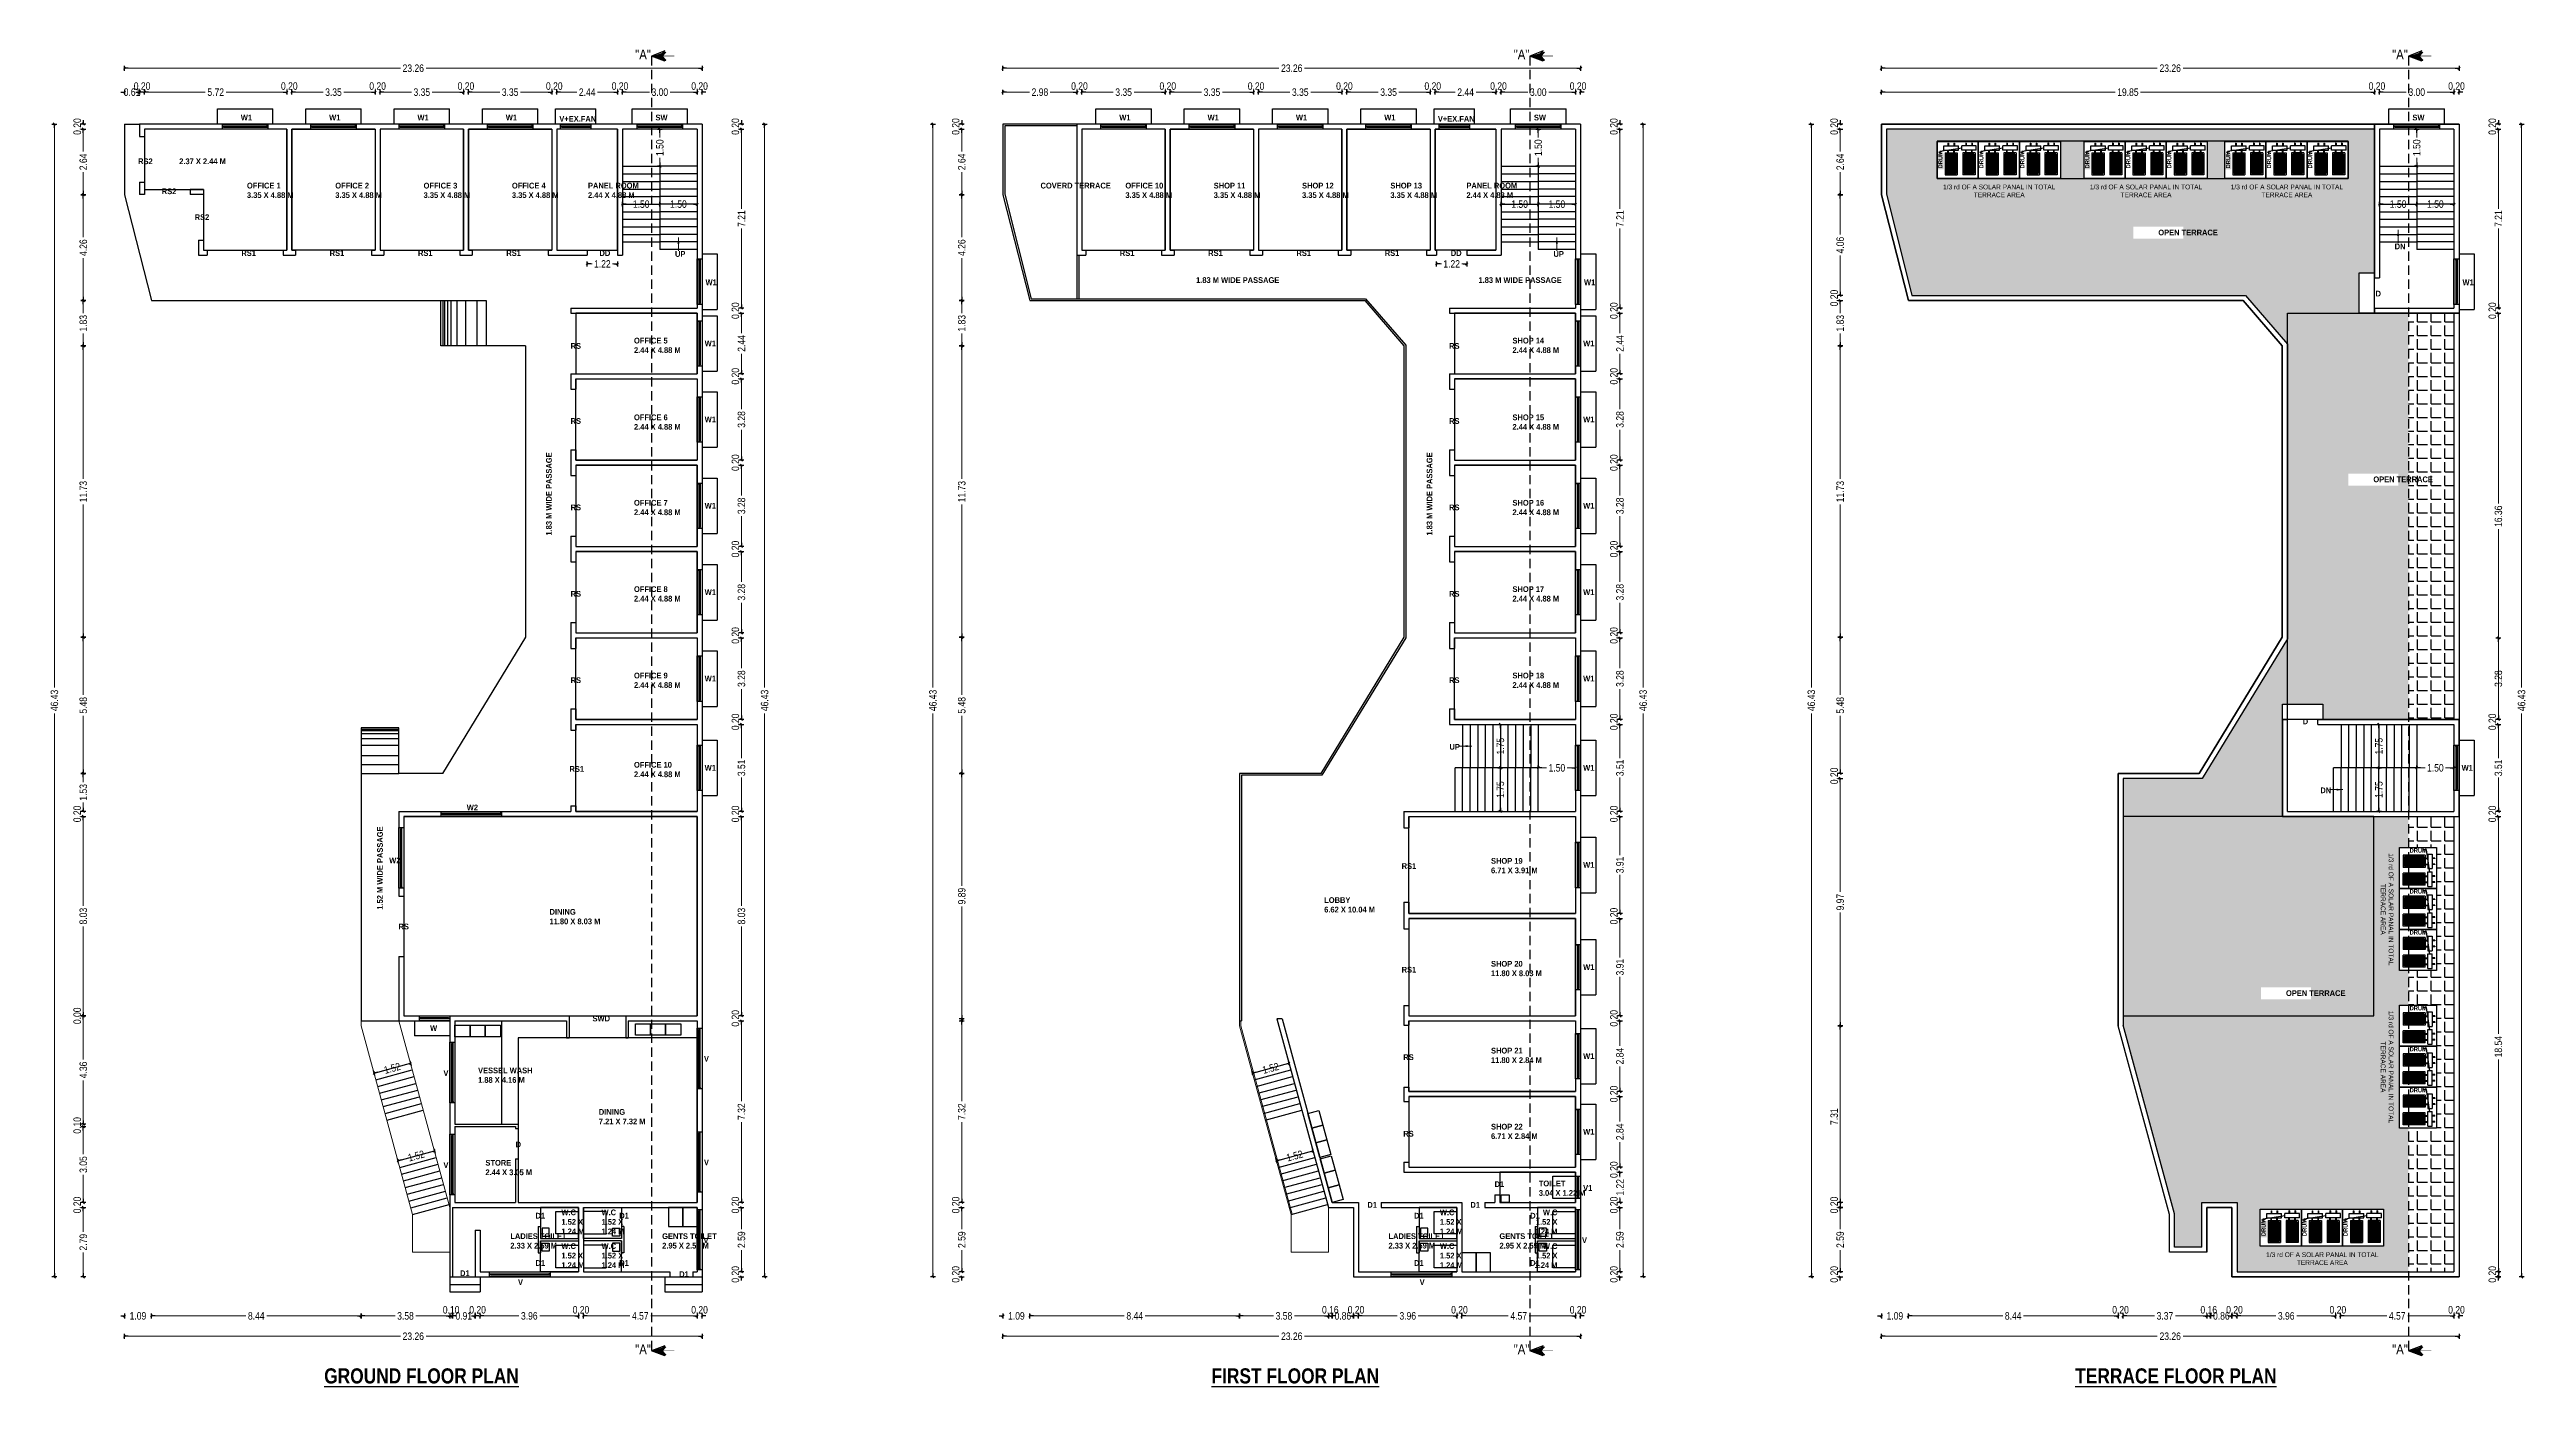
# Model space of a CAD drawing. Header units: metres. Extents: x 113306 to 118716, y -27251 to 0.
# Drawn here: x 118612.7 to 118712.5, y -26993.4 to -26939.6 of the extents above; entities that cross this region are included whole.
import ezdxf
from ezdxf.enums import TextEntityAlignment as Align

# ---------------------------------------------------------------- set-up
doc = ezdxf.new("R2010")
doc.units = ezdxf.units.M
doc.header["$MEASUREMENT"] = 0
doc.header["$PDMODE"] = 35
doc.linetypes.add('HIDDEN', pattern=[0.375, 0.25, -0.125])
for name, color, linetype, lineweight in [('BLK_1_FLR_0_BLT_UP_AREA', 18, 'Continuous', 9), ('BLK_1_FLR_1_BLT_UP_AREA', 18, 'Continuous', 9), ('SOLAR_PANEL', 3, 'Continuous', 0), ('Standard-dim', 8, 'Continuous', 5)]:
    doc.layers.add(name, color=color, linetype=linetype, lineweight=lineweight)
for name, color, linetype in [('BLK_1_FLR_0_DRINKING_WATER', 7, 'Continuous'), ('BLK_1_FLR_0_EXIT_WIDTH_DOOR', 2, 'Continuous'), ('BLK_1_FLR_0_REGULAR_ROOM_1', 117, 'Continuous'), ('BLK_1_FLR_0_REGULAR_ROOM_10', 117, 'Continuous'), ('BLK_1_FLR_0_REGULAR_ROOM_11', 117, 'Continuous'), ('BLK_1_FLR_0_REGULAR_ROOM_12', 117, 'Continuous'), ('BLK_1_FLR_0_REGULAR_ROOM_13', 117, 'Continuous'), ('BLK_1_FLR_0_REGULAR_ROOM_2', 117, 'Continuous'), ('BLK_1_FLR_0_REGULAR_ROOM_3', 117, 'Continuous'), ('BLK_1_FLR_0_REGULAR_ROOM_4', 117, 'Continuous'), ('BLK_1_FLR_0_REGULAR_ROOM_5', 117, 'Continuous'), ('BLK_1_FLR_0_REGULAR_ROOM_6', 117, 'Continuous'), ('BLK_1_FLR_0_REGULAR_ROOM_7', 117, 'Continuous'), ('BLK_1_FLR_0_REGULAR_ROOM_8', 117, 'Continuous'), ('BLK_1_FLR_0_REGULAR_ROOM_9', 117, 'Continuous'), ('BLK_1_FLR_0_URINAL', 235, 'Continuous'), ('BLK_1_FLR_0_WASH', 243, 'Continuous'), ('BLK_1_FLR_0_WATER_CLOSET', 213, 'Continuous'), ('BLK_1_FLR_1_DRINKING_WATER', 7, 'Continuous'), ('BLK_1_FLR_1_EXIT_WIDTH_DOOR', 2, 'Continuous'), ('BLK_1_FLR_1_REGULAR_ROOM_1', 117, 'Continuous'), ('BLK_1_FLR_1_REGULAR_ROOM_10', 117, 'Continuous'), ('BLK_1_FLR_1_REGULAR_ROOM_11', 117, 'Continuous'), ('BLK_1_FLR_1_REGULAR_ROOM_12', 117, 'Continuous'), ('BLK_1_FLR_1_REGULAR_ROOM_13', 117, 'Continuous'), ('BLK_1_FLR_1_REGULAR_ROOM_14', 117, 'Continuous'), ('BLK_1_FLR_1_REGULAR_ROOM_2', 117, 'Continuous'), ('BLK_1_FLR_1_REGULAR_ROOM_3', 117, 'Continuous'), ('BLK_1_FLR_1_REGULAR_ROOM_4', 117, 'Continuous'), ('BLK_1_FLR_1_REGULAR_ROOM_5', 117, 'Continuous'), ('BLK_1_FLR_1_REGULAR_ROOM_6', 117, 'Continuous'), ('BLK_1_FLR_1_REGULAR_ROOM_7', 117, 'Continuous'), ('BLK_1_FLR_1_REGULAR_ROOM_8', 117, 'Continuous'), ('BLK_1_FLR_1_REGULAR_ROOM_9', 117, 'Continuous'), ('BLK_1_FLR_1_SP_WC', 223, 'Continuous'), ('BLK_1_FLR_1_URINAL', 235, 'Continuous'), ('BLK_1_FLR_1_WASH', 243, 'Continuous'), ('BLK_1_FLR_1_WATER_CLOSET', 213, 'Continuous'), ('BLK_1_FLR_2_ROOF_AREA', 54, 'Continuous'), ('BLK_1_STAIR_HEADROOM', 1, 'Continuous'), ('Grid Line', 8, 'Continuous'), ('Solar Water Heater', 2, 'Continuous'), ('SOLAR_WATER_HEATER', 1, 'Continuous'), ('Text', 7, 'Continuous'), ('TOILET_VENTILATION', 6, 'Continuous')]:
    doc.layers.add(name, color=color, linetype=linetype)
doc.styles.add('Arial', font='swissc.ttf')
doc.styles.get("Standard").update_dxf_attribs({"font": 'swisscb.ttf'})
doc.dimstyles.new('FLOOR DIM BUILDING DIM', dxfattribs={"dimtxt": 0.4, "dimasz": 0.025, "dimexe": 0.075, "dimexo": 0.3, "dimgap": 0.09, "dimtad": 0, "dimzin": 3, "dimdsep": 46, "dimtxsty": 'Arial', "dimblk": 'JM1', "dimcen": -0.09, "dimse1": 1, "dimse2": 1, "dimclrd": 5, "dimclre": 250, "dimclrt": 1, "dimazin": 0, "dimtfac": 0.65, "dimtix": 1, "dimtofl": 0, "dimtmove": 0, "dimatfit": 2, "dimfxl": 0, "dimfrac": 1, "dimtolj": 1, "dimlwd": 18, "dimlwe": -1, "dimarcsym": 0})
doc.dimstyles.get("Standard").update_dxf_attribs({"dimtxt": 1.5, "dimasz": 0.18, "dimexe": 0.18, "dimexo": 0.0625, "dimgap": 0.09, "dimtad": 0, "dimzin": 0, "dimdsep": 46, "dimtxsty": 'Standard', "dimcen": 0.09, "dimse1": 1, "dimse2": 1, "dimsd1": 1, "dimsd2": 1, "dimclrt": 256, "dimadec": 0, "dimazin": 0, "dimtfac": 1, "dimtofl": 0, "dimtmove": 0, "dimatfit": 3, "dimfxl": 0, "dimtolj": 1, "dimtzin": 0, "dimarcsym": 0})
pattern_1 = [(0, (1.0205, 0), (0, 0.55), [0.4, -0.15]), (90, (1.0205, 0), (-0.55, 0), [0.4, -0.15])]

msp = doc.modelspace()

# ---------------------------------------------------------------- texts
at = {"style": 'Arial'}
for p in [(118636.624, -26939.785), (118671.993, -26939.785), (118707.361, -26939.785), (118636.624, -26991.938), (118671.993, -26991.938), (118707.361, -26991.938)]:
    msp.add_text('"A"', height=0.4, dxfattribs=at).set_placement(p, align=Align.MIDDLE_CENTER)
at = {"color": 7, "ltscale": 1.5, "char_height": 0.23}
for s, insert, attachment_point in [('W1', (118620.43, -26942.21), 1), ('W1', (118623.986, -26942.21), 1), ('W1', (118627.542, -26942.21), 1), ('W1', (118631.098, -26942.21), 1), ('V+EX.FAN', (118633.255, -26942.261), 1), ('SW', (118637.125, -26942.21), 1), ('W1', (118655.799, -26942.21), 1), ('W1', (118659.355, -26942.21), 1), ('W1', (118662.911, -26942.21), 1), ('W1', (118666.467, -26942.21), 1), ('V+EX.FAN', (118668.624, -26942.261), 1), ('SW', (118672.493, -26942.21), 1), ('SW', (118707.861, -26942.21), 1), ('RS2', (118616.294, -26943.971), 1), ('2.37 X 2.44 M', (118617.95, -26943.971), 1), ('RS2', (118617.248, -26945.179), 1), ('OFFICE 1\\P3.35 X 4.88 M', (118620.677, -26944.951), 1), ('OFFICE 2\\P3.35 X 4.88 M', (118624.233, -26944.951), 1), ('OFFICE 3\\P3.35 X 4.88 M', (118627.789, -26944.951), 1), ('OFFICE 4\\P3.35 X 4.88 M', (118631.345, -26944.951), 1), ('PANEL ROOM\\P2.44 X 4.88 M', (118634.407, -26944.951), 1), ('COVERD TERRACE ', (118652.627, -26944.951), 1), ('OFFICE 10\\P3.35 X 4.88 M', (118656.045, -26944.951), 1), ('SHOP 11\\P3.35 X 4.88 M', (118659.601, -26944.951), 1), ('SHOP 12\\P3.35 X 4.88 M', (118663.157, -26944.951), 1), ('SHOP 13\\P3.35 X 4.88 M', (118666.713, -26944.951), 1), ('PANEL ROOM\\P2.44 X 4.88 M', (118669.775, -26944.951), 1), ('RS2', (118618.572, -26946.223), 1), ('RS1', (118620.451, -26947.669), 1), ('RS1', (118624.007, -26947.669), 1), ('RS1', (118627.563, -26947.669), 1), ('RS1', (118631.119, -26947.669), 1), ('DD', (118634.871, -26947.669), 1), ('RS1', (118655.82, -26947.669), 1), ('RS1', (118659.376, -26947.669), 1), ('RS1', (118662.932, -26947.669), 1), ('RS1', (118666.488, -26947.669), 1), ('DD', (118669.146, -26947.669), 1), ('OPEN TERRACE', (118697.632, -26946.84), 1), ('DN', (118707.147, -26947.399), 1), ('UP', (118637.91, -26947.704), 1), ('UP', (118673.279, -26947.704), 1), ('W1', (118639.141, -26948.847), 1), ('W1', (118674.509, -26948.847), 1), ('D', (118706.378, -26949.302), 1), ('W1', (118709.878, -26948.847), 1), ('RS', (118633.708, -26951.408), 1), ('OFFICE 5\\P2.44 X 4.88 M', (118636.26, -26951.194), 1), ('W1', (118639.106, -26951.307), 1), ('RS', (118669.077, -26951.408), 1), ('SHOP 14\\P2.44 X 4.88 M', (118671.629, -26951.194), 1), ('W1', (118674.475, -26951.307), 1), ('RS', (118633.708, -26954.432), 1), ('OFFICE 6\\P2.44 X 4.88 M', (118636.26, -26954.285), 1), ('W1', (118639.106, -26954.368), 1), ('RS', (118669.077, -26954.432), 1), ('SHOP 15\\P2.44 X 4.88 M', (118671.629, -26954.285), 1), ('W1', (118674.475, -26954.368), 1), ('OPEN TERRACE', (118706.29, -26956.782), 1), ('RS', (118633.708, -26957.912), 1), ('OFFICE 7\\P2.44 X 4.88 M', (118636.26, -26957.725), 1), ('W1', (118639.106, -26957.847), 1), ('RS', (118669.077, -26957.912), 1), ('SHOP 16\\P2.44 X 4.88 M', (118671.629, -26957.725), 1), ('W1', (118674.475, -26957.847), 1), ('RS', (118633.708, -26961.392), 1), ('OFFICE 8\\P2.44 X 4.88 M', (118636.26, -26961.204), 1), ('W1', (118639.106, -26961.327), 1), ('RS', (118669.077, -26961.392), 1), ('SHOP 17\\P2.44 X 4.88 M', (118671.629, -26961.204), 1), ('W1', (118674.475, -26961.327), 1), ('RS', (118633.708, -26964.871), 1), ('OFFICE 9\\P2.44 X 4.88 M', (118636.26, -26964.684), 1), ('W1', (118639.106, -26964.807), 1), ('RS', (118669.077, -26964.871), 1), ('SHOP 18\\P2.44 X 4.88 M', (118671.629, -26964.684), 1), ('W1', (118674.475, -26964.807), 1), ('D', (118703.447, -26966.532), 1), ('UP', (118669.091, -26967.554), 1), ('RS1', (118633.663, -26968.446), 1), ('OFFICE 10\\P2.44 X 4.88 M', (118636.26, -26968.278), 1), ('W1', (118639.106, -26968.401), 1), ('W1', (118674.475, -26968.401), 1), ('W1', (118709.843, -26968.401), 1), ('DN', (118704.155, -26969.307), 1), ('W2', (118629.527, -26969.998), 1), ('W2', (118626.404, -26972.129), 1), ('RS1', (118667.167, -26972.357), 1), ('SHOP 19\\P6.71 X 3.91 M', (118670.765, -26972.149), 1), ('W1', (118674.475, -26972.313), 1), ('DINING\\P11.80 X 8.03 M', (118632.859, -26974.202), 1), ('LOBBY\\P6.62 X 10.04 M', (118664.048, -26973.728), 1), ('RS', (118626.777, -26974.792), 1), ('RS1', (118667.167, -26976.532), 1), ('SHOP 20\\P11.80 X 8.03 M', (118670.765, -26976.293), 1), ('W1', (118674.475, -26976.429), 1), ('OPEN TERRACE', (118702.772, -26977.475), 1), ('SWD', (118634.59, -26978.498), 1), ('W', (118628.05, -26978.885), 1), ('VESSEL WASH\\P1.88 X 4.16 M', (118629.982, -26980.589), 1), ('V', (118639.076, -26980.12), 1), ('RS', (118667.233, -26980.055), 1), ('SHOP 21\\P11.80 X 2.84 M', (118670.765, -26979.791), 1), ('W1', (118674.475, -26980.012), 1), ('V', (118628.588, -26980.695), 1), ('DINING\\P7.21 X 7.32 M', (118634.844, -26982.26), 1), ('D', (118631.494, -26983.569), 1), ('RS', (118667.233, -26983.138), 1), ('SHOP 22\\P6.71 X 2.84 M', (118670.765, -26982.854), 1), ('W1', (118674.475, -26983.06), 1), ('V', (118628.588, -26984.404), 1), ('STORE\\P2.44 X 3.05 M', (118630.279, -26984.308), 1), ('V', (118639.076, -26984.292), 1), ('D1', (118670.909, -26985.169), 1), ('TOILET\\P3.04 X 1.22 M', (118672.689, -26985.141), 1), ('V1', (118674.474, -26985.324), 1), ('D1', (118632.297, -26986.439), 1), ('W.C\\P1.52 X \\P1.24 M', (118633.337, -26986.306), 1), ('W.C\\P1.52 X \\P1.24 M', (118634.953, -26986.306), 1), ('D1', (118635.667, -26986.439), 1), ('D1', (118665.787, -26986.004), 1), ('D1', (118667.666, -26986.439), 1), ('W.C\\P1.52 X \\P1.24 M', (118668.706, -26986.306), 1), ('D1', (118669.935, -26986.004), 1), ('D1', (118672.728, -26986.439), 3), ('W.C\\P1.52 X \\P1.24 M', (118673.441, -26986.306), 3), ('LADIES TOILET\\P2.33 X 2.59 M', (118631.281, -26987.264), 1), ('GENTS TOILET\\P2.95 X 2.59 M', (118637.394, -26987.264), 1), ('V', (118639.059, -26987.429), 1), ('LADIES TOILET\\P2.33 X 2.59 M', (118666.637, -26987.264), 1), ('GENTS TOILET\\P2.95 X 2.59 M', (118671.105, -26987.264), 1), ('V', (118674.428, -26987.429), 1), ('D1', (118632.297, -26988.344), 1), ('W.C\\P1.52 X \\P1.24 M', (118633.337, -26987.664), 1), ('W.C\\P1.52 X \\P1.24 M', (118634.953, -26987.664), 1), ('D1', (118635.667, -26988.344), 1), ('D1', (118667.666, -26988.344), 1), ('W.C\\P1.52 X \\P1.24 M', (118668.706, -26987.664), 1), ('D1', (118672.728, -26988.344), 3), ('W.C\\P1.52 X \\P1.24 M', (118673.441, -26987.664), 3), ('D1', (118629.257, -26988.758), 1), ('V', (118631.59, -26989.115), 1), ('D1', (118638.08, -26988.794), 1), ('V', (118667.892, -26989.115), 1)]:
    msp.add_mtext(s, dxfattribs=dict(at, insert=insert, attachment_point=attachment_point))
at = {"ltscale": 1.5, "char_height": 0.23, "attachment_point": 1}
for insert in [(118658.89, -26948.756), (118670.26, -26948.756)]:
    msp.add_mtext('1.83 M WIDE PASSAGE', dxfattribs=dict(at, insert=insert))
at = {"ltscale": 1.5, "char_height": 0.23, "attachment_point": 1, "rotation": 90}
for insert in [(118632.719, -26959.162), (118668.173, -26959.162)]:
    msp.add_mtext('1.83 M WIDE PASSAGE', dxfattribs=dict(at, insert=insert))
at = {"color": 7, "ltscale": 1.5, "insert": (118625.917, -26974.228), "char_height": 0.23, "attachment_point": 1, "rotation": 90}
msp.add_mtext('1.52 M WIDE PASSAGE', dxfattribs=at)
at = {"color": 7, "char_height": 0.60963, "attachment_point": 1}
for s, insert in [('{\\LGROUND FLOOR PLAN}', (118623.786, -26992.702)), ('{\\LFIRST FLOOR PLAN}', (118659.511, -26992.702)), ('{\\LTERRACE FLOOR PLAN}', (118694.286, -26992.702))]:
    msp.add_mtext(s, dxfattribs=dict(at, insert=insert))

# ---------------------------------------------------------------- blocks, each defined once
blk = doc.blocks.new('JM1')
at = {"color": 2}
for p, q in [((-3, 0), (0, 0)), ((-0.88, -0.88), (0.88, 0.88)), ((0, 2), (0, -2))]:
    blk.add_line(p, q, dxfattribs=at)
blk = doc.blocks.new('TYUK')
at = {"color": 7, "ltscale": 1.5}
for p, q in [((118634.35, -26952.145), (118634.553, -26952.145)), ((118634.35, -26953.975), (118634.35, -26952.145)), ((118634.426, -26952.195), (118634.426, -26952.145)), ((118634.426, -26952.195), (118634.426, -26953.923)), ((118634.476, -26952.195), (118634.426, -26952.195)), ((118634.451, -26952.195), (118634.451, -26953.923)), ((118634.476, -26952.145), (118634.476, -26952.195)), ((118634.476, -26952.195), (118634.476, -26953.923)), ((118634.553, -26951.942), (118635.163, -26951.942)), ((118634.553, -26952.145), (118634.553, -26953.975)), ((118635.163, -26951.942), (118635.163, -26954.178)), ((118634.553, -26953.975), (118634.35, -26953.975)), ((118634.476, -26953.923), (118634.426, -26953.923)), ((118634.426, -26953.923), (118634.426, -26953.975)), ((118634.476, -26953.975), (118634.476, -26953.923)), ((118634.553, -26954.178), (118635.163, -26954.178))]:
    blk.add_line(p, q, dxfattribs=at)
blk = doc.blocks.new('YJTKU')
at = {"color": 7, "ltscale": 1.5}
for p, q in [((118624.043, -26976.665), (118624.043, -26976.462)), ((118624.043, -26976.462), (118626.482, -26976.462)), ((118624.043, -26976.538), (118624.093, -26976.538)), ((118624.093, -26976.589), (118624.043, -26976.589)), ((118624.093, -26976.538), (118626.429, -26976.538)), ((118624.093, -26976.538), (118624.093, -26976.589)), ((118624.093, -26976.564), (118626.429, -26976.564)), ((118624.093, -26976.589), (118626.429, -26976.589)), ((118626.482, -26976.538), (118626.429, -26976.538)), ((118626.429, -26976.538), (118626.429, -26976.589)), ((118626.429, -26976.589), (118626.482, -26976.589)), ((118626.482, -26976.462), (118626.482, -26976.665)), ((118626.482, -26976.665), (118624.043, -26976.665))]:
    blk.add_line(p, q, dxfattribs=at)
blk = doc.blocks.new('RTJTY')
at = {"color": 7, "ltscale": 1.5}
for p, q in [((118622.975, -26982.831), (118622.975, -26983.441)), ((118624.398, -26983.441), (118622.975, -26983.441)), ((118623.178, -26982.831), (118623.178, -26982.628)), ((118623.178, -26982.628), (118624.398, -26982.628)), ((118624.348, -26982.704), (118623.178, -26982.704)), ((118623.178, -26982.755), (118623.178, -26982.704)), ((118623.178, -26982.704), (118623.178, -26982.704)), ((118624.348, -26982.729), (118623.178, -26982.729)), ((118624.348, -26982.755), (118623.178, -26982.755)), ((118623.178, -26982.755), (118623.178, -26982.755)), ((118624.398, -26982.831), (118623.178, -26982.831)), ((118624.348, -26982.755), (118624.348, -26982.704)), ((118624.348, -26982.704), (118624.398, -26982.704)), ((118624.398, -26982.755), (118624.348, -26982.755)), ((118624.398, -26982.628), (118624.398, -26982.831))]:
    blk.add_line(p, q, dxfattribs=at)
blk = doc.blocks.new('RTHJTYJ')
at = {"color": 7, "ltscale": 1.5}
for p, q in [((118702.003, -26946.711), (118702.003, -26946.101)), ((118702.003, -26946.101), (118703.629, -26946.101)), ((118703.629, -26946.711), (118703.629, -26946.101)), ((118702.206, -26946.914), (118702.206, -26946.711)), ((118702.206, -26946.711), (118703.426, -26946.711)), ((118702.206, -26946.787), (118702.256, -26946.787)), ((118702.256, -26946.838), (118702.206, -26946.838)), ((118703.426, -26946.914), (118702.206, -26946.914)), ((118702.256, -26946.787), (118703.426, -26946.787)), ((118702.256, -26946.787), (118702.256, -26946.838)), ((118702.256, -26946.813), (118703.426, -26946.813)), ((118702.256, -26946.838), (118703.426, -26946.838)), ((118703.426, -26946.711), (118703.426, -26946.914)), ((118703.426, -26946.787), (118703.426, -26946.787)), ((118703.426, -26946.787), (118703.426, -26946.838)), ((118703.426, -26946.838), (118703.426, -26946.838))]:
    blk.add_line(p, q, dxfattribs=at)
blk = doc.blocks.new('RTTR')
at = {"color": 7, "ltscale": 1.5}
for p, q in [((118710.44, -26988.827), (118710.644, -26988.827)), ((118710.44, -26989.737), (118710.44, -26988.827)), ((118710.517, -26988.827), (118710.517, -26988.88)), ((118710.517, -26989.687), (118710.517, -26988.88)), ((118710.517, -26988.88), (118710.568, -26988.88)), ((118710.542, -26989.687), (118710.542, -26988.88)), ((118710.568, -26988.88), (118710.568, -26988.827)), ((118710.568, -26989.687), (118710.568, -26988.88)), ((118710.644, -26988.827), (118710.644, -26989.737)), ((118710.644, -26989.737), (118710.44, -26989.737)), ((118710.517, -26989.737), (118710.517, -26989.687)), ((118710.517, -26989.687), (118710.568, -26989.687)), ((118710.568, -26989.687), (118710.568, -26989.737))]:
    blk.add_line(p, q, dxfattribs=at)
blk = doc.blocks.new('*D40')
at = {"color": 5, "lineweight": 18, "ltscale": 1.5}
for p, q in [((118615.694, -26941.303), (118615.644, -26941.303)), ((118616.404, -26941.303), (118616.454, -26941.303))]:
    blk.add_line(p, q, dxfattribs=at)
at = {"layer": 'Defpoints', "color": 0, "ltscale": 1.5}
for p in [(118616.354, -26941.303), (118615.744, -26942.586), (118616.354, -26942.586)]:
    blk.add_point(p, dxfattribs=at)
at = {"color": 5, "lineweight": 18, "ltscale": 1.5, "xscale": 0.05, "yscale": 0.05, "zscale": 0.05}
blk.add_blockref('JM1', (118615.744, -26941.303), dxfattribs=at)
at = {"color": 5, "lineweight": 18, "ltscale": 1.5, "xscale": 0.05, "yscale": 0.05, "zscale": 0.05, "rotation": 180}
blk.add_blockref('JM1', (118616.354, -26941.303), dxfattribs=at)
at = {"color": 1, "ltscale": 1.5, "insert": (118616.049, -26941.303), "char_height": 0.3, "attachment_point": 5, "style": 'Arial'}
blk.add_mtext('\\A1;0.61', dxfattribs=at)
blk = doc.blocks.new('*D41')
at = {"color": 5, "lineweight": 18, "ltscale": 1.5}
for p, q in [((118616.304, -26941.303), (118616.254, -26941.303)), ((118616.607, -26941.303), (118616.657, -26941.303))]:
    blk.add_line(p, q, dxfattribs=at)
at = {"layer": 'Defpoints', "color": 0, "ltscale": 1.5}
for p in [(118616.557, -26941.303), (118616.354, -26942.586), (118616.557, -26942.789)]:
    blk.add_point(p, dxfattribs=at)
at = {"color": 5, "lineweight": 18, "ltscale": 1.5, "xscale": 0.05, "yscale": 0.05, "zscale": 0.05}
blk.add_blockref('JM1', (118616.354, -26941.303), dxfattribs=at)
at = {"color": 5, "lineweight": 18, "ltscale": 1.5, "xscale": 0.05, "yscale": 0.05, "zscale": 0.05, "rotation": 180}
blk.add_blockref('JM1', (118616.557, -26941.303), dxfattribs=at)
at = {"color": 1, "ltscale": 1.5, "insert": (118616.455, -26941.058), "char_height": 0.3, "attachment_point": 5, "style": 'Arial'}
blk.add_mtext('\\A1;0.20', dxfattribs=at)
blk = doc.blocks.new('*D42')
at = {"color": 5, "lineweight": 18, "ltscale": 1.5}
for p, q in [((118616.607, -26941.303), (118618.999, -26941.303)), ((118622.23, -26941.303), (118619.838, -26941.303))]:
    blk.add_line(p, q, dxfattribs=at)
at = {"layer": 'Defpoints', "color": 0, "ltscale": 1.5}
for p in [(118622.28, -26941.303), (118616.557, -26942.789), (118622.28, -26942.789)]:
    blk.add_point(p, dxfattribs=at)
at = {"color": 5, "lineweight": 18, "ltscale": 1.5, "xscale": 0.05, "yscale": 0.05, "zscale": 0.05, "rotation": 180}
blk.add_blockref('JM1', (118616.557, -26941.303), dxfattribs=at)
at = {"color": 5, "lineweight": 18, "ltscale": 1.5, "xscale": 0.05, "yscale": 0.05, "zscale": 0.05}
blk.add_blockref('JM1', (118622.28, -26941.303), dxfattribs=at)
at = {"color": 1, "ltscale": 1.5, "insert": (118619.419, -26941.303), "char_height": 0.3, "attachment_point": 5, "style": 'Arial'}
blk.add_mtext('\\A1;5.72', dxfattribs=at)
blk = doc.blocks.new('*D43')
at = {"color": 5, "lineweight": 18, "ltscale": 1.5}
for p, q in [((118622.23, -26941.303), (118622.18, -26941.303)), ((118622.534, -26941.303), (118622.584, -26941.303))]:
    blk.add_line(p, q, dxfattribs=at)
at = {"layer": 'Defpoints', "color": 0, "ltscale": 1.5}
for p in [(118622.484, -26941.303), (118622.28, -26942.789), (118622.484, -26942.789)]:
    blk.add_point(p, dxfattribs=at)
at = {"color": 5, "lineweight": 18, "ltscale": 1.5, "xscale": 0.05, "yscale": 0.05, "zscale": 0.05}
blk.add_blockref('JM1', (118622.28, -26941.303), dxfattribs=at)
at = {"color": 5, "lineweight": 18, "ltscale": 1.5, "xscale": 0.05, "yscale": 0.05, "zscale": 0.05, "rotation": 180}
blk.add_blockref('JM1', (118622.484, -26941.303), dxfattribs=at)
at = {"color": 1, "ltscale": 1.5, "insert": (118622.382, -26941.058), "char_height": 0.3, "attachment_point": 5, "style": 'Arial'}
blk.add_mtext('\\A1;0.20', dxfattribs=at)
blk = doc.blocks.new('*D44')
at = {"color": 5, "lineweight": 18, "ltscale": 1.5}
for p, q in [((118622.534, -26941.303), (118623.741, -26941.303)), ((118625.786, -26941.303), (118624.579, -26941.303))]:
    blk.add_line(p, q, dxfattribs=at)
at = {"layer": 'Defpoints', "color": 0, "ltscale": 1.5}
for p in [(118625.836, -26941.303), (118622.484, -26942.789), (118625.836, -26942.789)]:
    blk.add_point(p, dxfattribs=at)
at = {"color": 5, "lineweight": 18, "ltscale": 1.5, "xscale": 0.05, "yscale": 0.05, "zscale": 0.05, "rotation": 180}
blk.add_blockref('JM1', (118622.484, -26941.303), dxfattribs=at)
at = {"color": 5, "lineweight": 18, "ltscale": 1.5, "xscale": 0.05, "yscale": 0.05, "zscale": 0.05}
blk.add_blockref('JM1', (118625.836, -26941.303), dxfattribs=at)
at = {"color": 1, "ltscale": 1.5, "insert": (118624.16, -26941.303), "char_height": 0.3, "attachment_point": 5, "style": 'Arial'}
blk.add_mtext('\\A1;3.35', dxfattribs=at)
blk = doc.blocks.new('*D45')
at = {"color": 5, "lineweight": 18, "ltscale": 1.5}
for p, q in [((118625.786, -26941.303), (118625.736, -26941.303)), ((118626.09, -26941.303), (118626.14, -26941.303))]:
    blk.add_line(p, q, dxfattribs=at)
at = {"layer": 'Defpoints', "color": 0, "ltscale": 1.5}
for p in [(118626.04, -26941.303), (118625.836, -26942.789), (118626.04, -26942.789)]:
    blk.add_point(p, dxfattribs=at)
at = {"color": 5, "lineweight": 18, "ltscale": 1.5, "xscale": 0.05, "yscale": 0.05, "zscale": 0.05}
blk.add_blockref('JM1', (118625.836, -26941.303), dxfattribs=at)
at = {"color": 5, "lineweight": 18, "ltscale": 1.5, "xscale": 0.05, "yscale": 0.05, "zscale": 0.05, "rotation": 180}
blk.add_blockref('JM1', (118626.04, -26941.303), dxfattribs=at)
at = {"color": 1, "ltscale": 1.5, "insert": (118625.938, -26941.058), "char_height": 0.3, "attachment_point": 5, "style": 'Arial'}
blk.add_mtext('\\A1;0.20', dxfattribs=at)
blk = doc.blocks.new('*D46')
at = {"color": 5, "lineweight": 18, "ltscale": 1.5}
for p, q in [((118626.09, -26941.303), (118627.297, -26941.303)), ((118629.342, -26941.303), (118628.135, -26941.303))]:
    blk.add_line(p, q, dxfattribs=at)
at = {"layer": 'Defpoints', "color": 0, "ltscale": 1.5}
for p in [(118629.392, -26941.303), (118626.04, -26942.789), (118629.392, -26942.789)]:
    blk.add_point(p, dxfattribs=at)
at = {"color": 5, "lineweight": 18, "ltscale": 1.5, "xscale": 0.05, "yscale": 0.05, "zscale": 0.05, "rotation": 180}
blk.add_blockref('JM1', (118626.04, -26941.303), dxfattribs=at)
at = {"color": 5, "lineweight": 18, "ltscale": 1.5, "xscale": 0.05, "yscale": 0.05, "zscale": 0.05}
blk.add_blockref('JM1', (118629.392, -26941.303), dxfattribs=at)
at = {"color": 1, "ltscale": 1.5, "insert": (118627.716, -26941.303), "char_height": 0.3, "attachment_point": 5, "style": 'Arial'}
blk.add_mtext('\\A1;3.35', dxfattribs=at)
blk = doc.blocks.new('*D47')
at = {"color": 5, "lineweight": 18, "ltscale": 1.5}
for p, q in [((118629.342, -26941.303), (118629.292, -26941.303)), ((118629.646, -26941.303), (118629.696, -26941.303))]:
    blk.add_line(p, q, dxfattribs=at)
at = {"layer": 'Defpoints', "color": 0, "ltscale": 1.5}
for p in [(118629.596, -26941.303), (118629.392, -26942.789), (118629.596, -26942.789)]:
    blk.add_point(p, dxfattribs=at)
at = {"color": 5, "lineweight": 18, "ltscale": 1.5, "xscale": 0.05, "yscale": 0.05, "zscale": 0.05}
blk.add_blockref('JM1', (118629.392, -26941.303), dxfattribs=at)
at = {"color": 5, "lineweight": 18, "ltscale": 1.5, "xscale": 0.05, "yscale": 0.05, "zscale": 0.05, "rotation": 180}
blk.add_blockref('JM1', (118629.596, -26941.303), dxfattribs=at)
at = {"color": 1, "ltscale": 1.5, "insert": (118629.494, -26941.058), "char_height": 0.3, "attachment_point": 5, "style": 'Arial'}
blk.add_mtext('\\A1;0.20', dxfattribs=at)
blk = doc.blocks.new('*D48')
at = {"color": 5, "lineweight": 18, "ltscale": 1.5}
for p, q in [((118629.646, -26941.303), (118630.853, -26941.303)), ((118632.898, -26941.303), (118631.691, -26941.303))]:
    blk.add_line(p, q, dxfattribs=at)
at = {"layer": 'Defpoints', "color": 0, "ltscale": 1.5}
for p in [(118632.948, -26941.303), (118629.596, -26942.789), (118632.948, -26942.789)]:
    blk.add_point(p, dxfattribs=at)
at = {"color": 5, "lineweight": 18, "ltscale": 1.5, "xscale": 0.05, "yscale": 0.05, "zscale": 0.05, "rotation": 180}
blk.add_blockref('JM1', (118629.596, -26941.303), dxfattribs=at)
at = {"color": 5, "lineweight": 18, "ltscale": 1.5, "xscale": 0.05, "yscale": 0.05, "zscale": 0.05}
blk.add_blockref('JM1', (118632.948, -26941.303), dxfattribs=at)
at = {"color": 1, "ltscale": 1.5, "insert": (118631.272, -26941.303), "char_height": 0.3, "attachment_point": 5, "style": 'Arial'}
blk.add_mtext('\\A1;3.35', dxfattribs=at)
blk = doc.blocks.new('*D49')
at = {"color": 5, "lineweight": 18, "ltscale": 1.5}
for p, q in [((118632.898, -26941.303), (118632.848, -26941.303)), ((118633.202, -26941.303), (118633.252, -26941.303))]:
    blk.add_line(p, q, dxfattribs=at)
at = {"layer": 'Defpoints', "color": 0, "ltscale": 1.5}
for p in [(118633.152, -26941.303), (118632.948, -26942.789), (118633.152, -26942.789)]:
    blk.add_point(p, dxfattribs=at)
at = {"color": 5, "lineweight": 18, "ltscale": 1.5, "xscale": 0.05, "yscale": 0.05, "zscale": 0.05}
blk.add_blockref('JM1', (118632.948, -26941.303), dxfattribs=at)
at = {"color": 5, "lineweight": 18, "ltscale": 1.5, "xscale": 0.05, "yscale": 0.05, "zscale": 0.05, "rotation": 180}
blk.add_blockref('JM1', (118633.152, -26941.303), dxfattribs=at)
at = {"color": 1, "ltscale": 1.5, "insert": (118633.05, -26941.058), "char_height": 0.3, "attachment_point": 5, "style": 'Arial'}
blk.add_mtext('\\A1;0.20', dxfattribs=at)
blk = doc.blocks.new('*D50')
at = {"color": 5, "lineweight": 18, "ltscale": 1.5}
for p, q in [((118633.202, -26941.303), (118633.954, -26941.303)), ((118635.546, -26941.303), (118634.793, -26941.303))]:
    blk.add_line(p, q, dxfattribs=at)
at = {"layer": 'Defpoints', "color": 0, "ltscale": 1.5}
for p in [(118635.596, -26941.303), (118633.152, -26942.789), (118635.596, -26942.789)]:
    blk.add_point(p, dxfattribs=at)
at = {"color": 5, "lineweight": 18, "ltscale": 1.5, "xscale": 0.05, "yscale": 0.05, "zscale": 0.05, "rotation": 180}
blk.add_blockref('JM1', (118633.152, -26941.303), dxfattribs=at)
at = {"color": 5, "lineweight": 18, "ltscale": 1.5, "xscale": 0.05, "yscale": 0.05, "zscale": 0.05}
blk.add_blockref('JM1', (118635.596, -26941.303), dxfattribs=at)
at = {"color": 1, "ltscale": 1.5, "insert": (118634.374, -26941.303), "char_height": 0.3, "attachment_point": 5, "style": 'Arial'}
blk.add_mtext('\\A1;2.44', dxfattribs=at)
blk = doc.blocks.new('*D51')
at = {"color": 5, "lineweight": 18, "ltscale": 1.5}
for p, q in [((118635.546, -26941.303), (118635.496, -26941.303)), ((118635.849, -26941.303), (118635.899, -26941.303))]:
    blk.add_line(p, q, dxfattribs=at)
at = {"layer": 'Defpoints', "color": 0, "ltscale": 1.5}
for p in [(118635.799, -26941.303), (118635.596, -26942.789), (118635.799, -26942.789)]:
    blk.add_point(p, dxfattribs=at)
at = {"color": 5, "lineweight": 18, "ltscale": 1.5, "xscale": 0.05, "yscale": 0.05, "zscale": 0.05}
blk.add_blockref('JM1', (118635.596, -26941.303), dxfattribs=at)
at = {"color": 5, "lineweight": 18, "ltscale": 1.5, "xscale": 0.05, "yscale": 0.05, "zscale": 0.05, "rotation": 180}
blk.add_blockref('JM1', (118635.799, -26941.303), dxfattribs=at)
at = {"color": 1, "ltscale": 1.5, "insert": (118635.697, -26941.058), "char_height": 0.3, "attachment_point": 5, "style": 'Arial'}
blk.add_mtext('\\A1;0.20', dxfattribs=at)
blk = doc.blocks.new('*D52')
at = {"color": 5, "lineweight": 18, "ltscale": 1.5}
for p, q in [((118635.849, -26941.303), (118636.878, -26941.303)), ((118638.749, -26941.303), (118637.72, -26941.303))]:
    blk.add_line(p, q, dxfattribs=at)
at = {"layer": 'Defpoints', "color": 0, "ltscale": 1.5}
for p in [(118638.799, -26941.303), (118635.799, -26942.789), (118638.799, -26942.789)]:
    blk.add_point(p, dxfattribs=at)
at = {"color": 5, "lineweight": 18, "ltscale": 1.5, "xscale": 0.05, "yscale": 0.05, "zscale": 0.05, "rotation": 180}
blk.add_blockref('JM1', (118635.799, -26941.303), dxfattribs=at)
at = {"color": 5, "lineweight": 18, "ltscale": 1.5, "xscale": 0.05, "yscale": 0.05, "zscale": 0.05}
blk.add_blockref('JM1', (118638.799, -26941.303), dxfattribs=at)
at = {"color": 1, "ltscale": 1.5, "insert": (118637.299, -26941.303), "char_height": 0.3, "attachment_point": 5, "style": 'Arial'}
blk.add_mtext('\\A1;3.00', dxfattribs=at)
blk = doc.blocks.new('*D53')
at = {"color": 5, "lineweight": 18, "ltscale": 1.5}
for p, q in [((118638.749, -26941.303), (118638.699, -26941.303)), ((118639.052, -26941.303), (118639.102, -26941.303))]:
    blk.add_line(p, q, dxfattribs=at)
at = {"layer": 'Defpoints', "color": 0, "ltscale": 1.5}
for p in [(118639.002, -26941.303), (118639.002, -26942.586), (118638.799, -26942.789)]:
    blk.add_point(p, dxfattribs=at)
at = {"color": 5, "lineweight": 18, "ltscale": 1.5, "xscale": 0.05, "yscale": 0.05, "zscale": 0.05}
blk.add_blockref('JM1', (118638.799, -26941.303), dxfattribs=at)
at = {"color": 5, "lineweight": 18, "ltscale": 1.5, "xscale": 0.05, "yscale": 0.05, "zscale": 0.05, "rotation": 180}
blk.add_blockref('JM1', (118639.002, -26941.303), dxfattribs=at)
at = {"color": 1, "ltscale": 1.5, "insert": (118638.9, -26941.058), "char_height": 0.3, "attachment_point": 5, "style": 'Arial'}
blk.add_mtext('\\A1;0.20', dxfattribs=at)
blk = doc.blocks.new('*D54')
at = {"color": 5, "lineweight": 18, "ltscale": 1.5}
for p, q in [((118615.794, -26940.339), (118626.853, -26940.339)), ((118638.952, -26940.339), (118627.893, -26940.339))]:
    blk.add_line(p, q, dxfattribs=at)
at = {"layer": 'Defpoints', "color": 0, "ltscale": 1.5}
for p in [(118615.744, -26940.339), (118615.744, -26942.586), (118639.002, -26942.586)]:
    blk.add_point(p, dxfattribs=at)
at = {"color": 5, "lineweight": 18, "ltscale": 1.5, "xscale": 0.05, "yscale": 0.05, "zscale": 0.05, "rotation": 180}
blk.add_blockref('JM1', (118615.744, -26940.339), dxfattribs=at)
at = {"color": 5, "lineweight": 18, "ltscale": 1.5, "xscale": 0.05, "yscale": 0.05, "zscale": 0.05}
blk.add_blockref('JM1', (118639.002, -26940.339), dxfattribs=at)
at = {"color": 1, "ltscale": 1.5, "insert": (118627.373, -26940.339), "char_height": 0.3, "attachment_point": 5, "style": 'Arial'}
blk.add_mtext('\\A1;23.26', dxfattribs=at)
blk = doc.blocks.new('*D55')
at = {"color": 5, "lineweight": 18, "ltscale": 1.5}
for p, q in [((118640.587, -26942.536), (118640.587, -26942.486)), ((118640.587, -26942.839), (118640.587, -26942.889))]:
    blk.add_line(p, q, dxfattribs=at)
at = {"layer": 'Defpoints', "color": 0, "ltscale": 1.5}
for p in [(118639.002, -26942.586), (118638.799, -26942.789), (118640.587, -26942.789)]:
    blk.add_point(p, dxfattribs=at)
at = {"color": 5, "lineweight": 18, "ltscale": 1.5, "xscale": 0.05, "yscale": 0.05, "zscale": 0.05}
for p, rotation in [((118640.587, -26942.586), 270), ((118640.587, -26942.789), 90)]:
    blk.add_blockref('JM1', p, dxfattribs=dict(at, rotation=rotation))
at = {"color": 1, "ltscale": 1.5, "insert": (118640.343, -26942.687), "char_height": 0.3, "attachment_point": 5, "rotation": 90, "style": 'Arial'}
blk.add_mtext('\\A1;0.20', dxfattribs=at)
blk = doc.blocks.new('*D56')
at = {"color": 5, "lineweight": 18, "ltscale": 1.5}
for p, q in [((118640.587, -26942.839), (118640.587, -26946.003)), ((118640.587, -26949.952), (118640.587, -26946.788))]:
    blk.add_line(p, q, dxfattribs=at)
at = {"layer": 'Defpoints', "color": 0, "ltscale": 1.5}
for p in [(118638.799, -26942.789), (118638.799, -26950.002), (118640.587, -26950.002)]:
    blk.add_point(p, dxfattribs=at)
at = {"color": 5, "lineweight": 18, "ltscale": 1.5, "xscale": 0.05, "yscale": 0.05, "zscale": 0.05}
for p, rotation in [((118640.587, -26942.789), 90), ((118640.587, -26950.002), 270)]:
    blk.add_blockref('JM1', p, dxfattribs=dict(at, rotation=rotation))
at = {"color": 1, "ltscale": 1.5, "insert": (118640.587, -26946.395), "char_height": 0.3, "attachment_point": 5, "rotation": 90, "style": 'Arial'}
blk.add_mtext('\\A1;7.21', dxfattribs=at)
blk = doc.blocks.new('*D57')
at = {"color": 5, "lineweight": 18, "ltscale": 1.5}
for p, q in [((118640.587, -26949.952), (118640.587, -26949.902)), ((118640.587, -26950.255), (118640.587, -26950.305))]:
    blk.add_line(p, q, dxfattribs=at)
at = {"layer": 'Defpoints', "color": 0, "ltscale": 1.5}
for p in [(118638.799, -26950.002), (118638.799, -26950.205), (118640.587, -26950.205)]:
    blk.add_point(p, dxfattribs=at)
at = {"color": 5, "lineweight": 18, "ltscale": 1.5, "xscale": 0.05, "yscale": 0.05, "zscale": 0.05}
for p, rotation in [((118640.587, -26950.002), 270), ((118640.587, -26950.205), 90)]:
    blk.add_blockref('JM1', p, dxfattribs=dict(at, rotation=rotation))
at = {"color": 1, "ltscale": 1.5, "insert": (118640.343, -26950.103), "char_height": 0.3, "attachment_point": 5, "rotation": 90, "style": 'Arial'}
blk.add_mtext('\\A1;0.20', dxfattribs=at)
blk = doc.blocks.new('*D58')
at = {"color": 5, "lineweight": 18, "ltscale": 1.5}
for p, q in [((118640.587, -26950.255), (118640.587, -26951.005)), ((118640.587, -26952.593), (118640.587, -26951.844))]:
    blk.add_line(p, q, dxfattribs=at)
at = {"layer": 'Defpoints', "color": 0, "ltscale": 1.5}
for p in [(118638.799, -26950.205), (118638.799, -26952.643), (118640.587, -26952.643)]:
    blk.add_point(p, dxfattribs=at)
at = {"color": 5, "lineweight": 18, "ltscale": 1.5, "xscale": 0.05, "yscale": 0.05, "zscale": 0.05}
for p, rotation in [((118640.587, -26950.205), 90), ((118640.587, -26952.643), 270)]:
    blk.add_blockref('JM1', p, dxfattribs=dict(at, rotation=rotation))
at = {"color": 1, "ltscale": 1.5, "insert": (118640.587, -26951.424), "char_height": 0.3, "attachment_point": 5, "rotation": 90, "style": 'Arial'}
blk.add_mtext('\\A1;2.44', dxfattribs=at)
blk = doc.blocks.new('*D59')
at = {"color": 5, "lineweight": 18, "ltscale": 1.5}
for p, q in [((118640.587, -26952.593), (118640.587, -26952.543)), ((118640.587, -26952.897), (118640.587, -26952.947))]:
    blk.add_line(p, q, dxfattribs=at)
at = {"layer": 'Defpoints', "color": 0, "ltscale": 1.5}
for p in [(118638.799, -26952.643), (118638.799, -26952.847), (118640.587, -26952.847)]:
    blk.add_point(p, dxfattribs=at)
at = {"color": 5, "lineweight": 18, "ltscale": 1.5, "xscale": 0.05, "yscale": 0.05, "zscale": 0.05}
for p, rotation in [((118640.587, -26952.643), 270), ((118640.587, -26952.847), 90)]:
    blk.add_blockref('JM1', p, dxfattribs=dict(at, rotation=rotation))
at = {"color": 1, "ltscale": 1.5, "insert": (118640.343, -26952.745), "char_height": 0.3, "attachment_point": 5, "rotation": 90, "style": 'Arial'}
blk.add_mtext('\\A1;0.20', dxfattribs=at)
blk = doc.blocks.new('*D60')
at = {"color": 5, "lineweight": 18, "ltscale": 1.5}
for p, q in [((118640.587, -26952.897), (118640.587, -26954.064)), ((118640.587, -26956.073), (118640.587, -26954.906))]:
    blk.add_line(p, q, dxfattribs=at)
at = {"layer": 'Defpoints', "color": 0, "ltscale": 1.5}
for p in [(118638.799, -26952.847), (118638.799, -26956.123), (118640.587, -26956.123)]:
    blk.add_point(p, dxfattribs=at)
at = {"color": 5, "lineweight": 18, "ltscale": 1.5, "xscale": 0.05, "yscale": 0.05, "zscale": 0.05}
for p, rotation in [((118640.587, -26952.847), 90), ((118640.587, -26956.123), 270)]:
    blk.add_blockref('JM1', p, dxfattribs=dict(at, rotation=rotation))
at = {"color": 1, "ltscale": 1.5, "insert": (118640.587, -26954.485), "char_height": 0.3, "attachment_point": 5, "rotation": 90, "style": 'Arial'}
blk.add_mtext('\\A1;3.28', dxfattribs=at)
blk = doc.blocks.new('*D61')
at = {"color": 5, "lineweight": 18, "ltscale": 1.5}
for p, q in [((118640.587, -26956.073), (118640.587, -26956.023)), ((118640.587, -26956.376), (118640.587, -26956.426))]:
    blk.add_line(p, q, dxfattribs=at)
at = {"layer": 'Defpoints', "color": 0, "ltscale": 1.5}
for p in [(118638.799, -26956.123), (118638.799, -26956.326), (118640.587, -26956.326)]:
    blk.add_point(p, dxfattribs=at)
at = {"color": 5, "lineweight": 18, "ltscale": 1.5, "xscale": 0.05, "yscale": 0.05, "zscale": 0.05}
for p, rotation in [((118640.587, -26956.123), 270), ((118640.587, -26956.326), 90)]:
    blk.add_blockref('JM1', p, dxfattribs=dict(at, rotation=rotation))
at = {"color": 1, "ltscale": 1.5, "insert": (118640.343, -26956.225), "char_height": 0.3, "attachment_point": 5, "rotation": 90, "style": 'Arial'}
blk.add_mtext('\\A1;0.20', dxfattribs=at)
blk = doc.blocks.new('*D62')
at = {"color": 5, "lineweight": 18, "ltscale": 1.5}
for p, q in [((118640.587, -26956.376), (118640.587, -26957.544)), ((118640.587, -26959.553), (118640.587, -26958.385))]:
    blk.add_line(p, q, dxfattribs=at)
at = {"layer": 'Defpoints', "color": 0, "ltscale": 1.5}
for p in [(118638.799, -26956.326), (118638.799, -26959.603), (118640.587, -26959.603)]:
    blk.add_point(p, dxfattribs=at)
at = {"color": 5, "lineweight": 18, "ltscale": 1.5, "xscale": 0.05, "yscale": 0.05, "zscale": 0.05}
for p, rotation in [((118640.587, -26956.326), 90), ((118640.587, -26959.603), 270)]:
    blk.add_blockref('JM1', p, dxfattribs=dict(at, rotation=rotation))
at = {"color": 1, "ltscale": 1.5, "insert": (118640.587, -26957.965), "char_height": 0.3, "attachment_point": 5, "rotation": 90, "style": 'Arial'}
blk.add_mtext('\\A1;3.28', dxfattribs=at)
blk = doc.blocks.new('*D63')
at = {"color": 5, "lineweight": 18, "ltscale": 1.5}
for p, q in [((118640.587, -26959.553), (118640.587, -26959.503)), ((118640.587, -26959.856), (118640.587, -26959.906))]:
    blk.add_line(p, q, dxfattribs=at)
at = {"layer": 'Defpoints', "color": 0, "ltscale": 1.5}
for p in [(118638.799, -26959.603), (118638.799, -26959.806), (118640.587, -26959.806)]:
    blk.add_point(p, dxfattribs=at)
at = {"color": 5, "lineweight": 18, "ltscale": 1.5, "xscale": 0.05, "yscale": 0.05, "zscale": 0.05}
for p, rotation in [((118640.587, -26959.603), 270), ((118640.587, -26959.806), 90)]:
    blk.add_blockref('JM1', p, dxfattribs=dict(at, rotation=rotation))
at = {"color": 1, "ltscale": 1.5, "insert": (118640.343, -26959.705), "char_height": 0.3, "attachment_point": 5, "rotation": 90, "style": 'Arial'}
blk.add_mtext('\\A1;0.20', dxfattribs=at)
blk = doc.blocks.new('*D64')
at = {"color": 5, "lineweight": 18, "ltscale": 1.5}
for p, q in [((118640.587, -26959.856), (118640.587, -26961.024)), ((118640.587, -26963.033), (118640.587, -26961.865))]:
    blk.add_line(p, q, dxfattribs=at)
at = {"layer": 'Defpoints', "color": 0, "ltscale": 1.5}
for p in [(118638.799, -26959.806), (118638.799, -26963.083), (118640.587, -26963.083)]:
    blk.add_point(p, dxfattribs=at)
at = {"color": 5, "lineweight": 18, "ltscale": 1.5, "xscale": 0.05, "yscale": 0.05, "zscale": 0.05}
for p, rotation in [((118640.587, -26959.806), 90), ((118640.587, -26963.083), 270)]:
    blk.add_blockref('JM1', p, dxfattribs=dict(at, rotation=rotation))
at = {"color": 1, "ltscale": 1.5, "insert": (118640.587, -26961.444), "char_height": 0.3, "attachment_point": 5, "rotation": 90, "style": 'Arial'}
blk.add_mtext('\\A1;3.28', dxfattribs=at)
blk = doc.blocks.new('*D65')
at = {"color": 5, "lineweight": 18, "ltscale": 1.5}
for p, q in [((118640.587, -26963.033), (118640.587, -26962.983)), ((118640.587, -26963.336), (118640.587, -26963.386))]:
    blk.add_line(p, q, dxfattribs=at)
at = {"layer": 'Defpoints', "color": 0, "ltscale": 1.5}
for p in [(118638.799, -26963.083), (118638.799, -26963.286), (118640.587, -26963.286)]:
    blk.add_point(p, dxfattribs=at)
at = {"color": 5, "lineweight": 18, "ltscale": 1.5, "xscale": 0.05, "yscale": 0.05, "zscale": 0.05}
for p, rotation in [((118640.587, -26963.083), 270), ((118640.587, -26963.286), 90)]:
    blk.add_blockref('JM1', p, dxfattribs=dict(at, rotation=rotation))
at = {"color": 1, "ltscale": 1.5, "insert": (118640.343, -26963.184), "char_height": 0.3, "attachment_point": 5, "rotation": 90, "style": 'Arial'}
blk.add_mtext('\\A1;0.20', dxfattribs=at)
blk = doc.blocks.new('*D66')
at = {"color": 5, "lineweight": 18, "ltscale": 1.5}
for p, q in [((118640.587, -26963.336), (118640.587, -26964.503)), ((118640.587, -26966.513), (118640.587, -26965.345))]:
    blk.add_line(p, q, dxfattribs=at)
at = {"layer": 'Defpoints', "color": 0, "ltscale": 1.5}
for p in [(118638.799, -26963.286), (118638.799, -26966.563), (118640.587, -26966.563)]:
    blk.add_point(p, dxfattribs=at)
at = {"color": 5, "lineweight": 18, "ltscale": 1.5, "xscale": 0.05, "yscale": 0.05, "zscale": 0.05}
for p, rotation in [((118640.587, -26963.286), 90), ((118640.587, -26966.563), 270)]:
    blk.add_blockref('JM1', p, dxfattribs=dict(at, rotation=rotation))
at = {"color": 1, "ltscale": 1.5, "insert": (118640.587, -26964.924), "char_height": 0.3, "attachment_point": 5, "rotation": 90, "style": 'Arial'}
blk.add_mtext('\\A1;3.28', dxfattribs=at)
blk = doc.blocks.new('*D67')
at = {"color": 5, "lineweight": 18, "ltscale": 1.5}
for p, q in [((118640.587, -26966.513), (118640.587, -26966.463)), ((118640.587, -26966.816), (118640.587, -26966.866))]:
    blk.add_line(p, q, dxfattribs=at)
at = {"layer": 'Defpoints', "color": 0, "ltscale": 1.5}
for p in [(118638.799, -26966.563), (118638.799, -26966.766), (118640.587, -26966.766)]:
    blk.add_point(p, dxfattribs=at)
at = {"color": 5, "lineweight": 18, "ltscale": 1.5, "xscale": 0.05, "yscale": 0.05, "zscale": 0.05}
for p, rotation in [((118640.587, -26966.563), 270), ((118640.587, -26966.766), 90)]:
    blk.add_blockref('JM1', p, dxfattribs=dict(at, rotation=rotation))
at = {"color": 1, "ltscale": 1.5, "insert": (118640.343, -26966.664), "char_height": 0.3, "attachment_point": 5, "rotation": 90, "style": 'Arial'}
blk.add_mtext('\\A1;0.20', dxfattribs=at)
blk = doc.blocks.new('*D68')
at = {"color": 5, "lineweight": 18, "ltscale": 1.5}
for p, q in [((118640.587, -26966.816), (118640.587, -26968.125)), ((118640.587, -26970.221), (118640.587, -26968.912))]:
    blk.add_line(p, q, dxfattribs=at)
at = {"layer": 'Defpoints', "color": 0, "ltscale": 1.5}
for p in [(118638.799, -26966.766), (118638.799, -26970.271), (118640.587, -26970.271)]:
    blk.add_point(p, dxfattribs=at)
at = {"color": 5, "lineweight": 18, "ltscale": 1.5, "xscale": 0.05, "yscale": 0.05, "zscale": 0.05}
for p, rotation in [((118640.587, -26966.766), 90), ((118640.587, -26970.271), 270)]:
    blk.add_blockref('JM1', p, dxfattribs=dict(at, rotation=rotation))
at = {"color": 1, "ltscale": 1.5, "insert": (118640.587, -26968.518), "char_height": 0.3, "attachment_point": 5, "rotation": 90, "style": 'Arial'}
blk.add_mtext('\\A1;3.51', dxfattribs=at)
blk = doc.blocks.new('*D69')
at = {"color": 5, "lineweight": 18, "ltscale": 1.5}
for p, q in [((118640.587, -26970.221), (118640.587, -26970.171)), ((118640.587, -26970.524), (118640.587, -26970.574))]:
    blk.add_line(p, q, dxfattribs=at)
at = {"layer": 'Defpoints', "color": 0, "ltscale": 1.5}
for p in [(118638.799, -26970.271), (118638.799, -26970.474), (118640.587, -26970.474)]:
    blk.add_point(p, dxfattribs=at)
at = {"color": 5, "lineweight": 18, "ltscale": 1.5, "xscale": 0.05, "yscale": 0.05, "zscale": 0.05}
for p, rotation in [((118640.587, -26970.271), 270), ((118640.587, -26970.474), 90)]:
    blk.add_blockref('JM1', p, dxfattribs=dict(at, rotation=rotation))
at = {"color": 1, "ltscale": 1.5, "insert": (118640.343, -26970.373), "char_height": 0.3, "attachment_point": 5, "rotation": 90, "style": 'Arial'}
blk.add_mtext('\\A1;0.20', dxfattribs=at)
blk = doc.blocks.new('*D70')
at = {"color": 5, "lineweight": 18, "ltscale": 1.5}
for p, q in [((118640.587, -26970.524), (118640.587, -26974.07)), ((118640.587, -26978.453), (118640.587, -26974.908))]:
    blk.add_line(p, q, dxfattribs=at)
at = {"layer": 'Defpoints', "color": 0, "ltscale": 1.5}
for p in [(118638.799, -26970.474), (118638.799, -26978.503), (118640.587, -26978.503)]:
    blk.add_point(p, dxfattribs=at)
at = {"color": 5, "lineweight": 18, "ltscale": 1.5, "xscale": 0.05, "yscale": 0.05, "zscale": 0.05}
for p, rotation in [((118640.587, -26970.474), 90), ((118640.587, -26978.503), 270)]:
    blk.add_blockref('JM1', p, dxfattribs=dict(at, rotation=rotation))
at = {"color": 1, "ltscale": 1.5, "insert": (118640.587, -26974.489), "char_height": 0.3, "attachment_point": 5, "rotation": 90, "style": 'Arial'}
blk.add_mtext('\\A1;8.03', dxfattribs=at)
blk = doc.blocks.new('*D71')
at = {"color": 5, "lineweight": 18, "ltscale": 1.5}
for p, q in [((118640.587, -26978.453), (118640.587, -26978.403)), ((118640.587, -26978.757), (118640.587, -26978.807))]:
    blk.add_line(p, q, dxfattribs=at)
at = {"layer": 'Defpoints', "color": 0, "ltscale": 1.5}
for p in [(118638.799, -26978.503), (118638.799, -26978.707), (118640.587, -26978.707)]:
    blk.add_point(p, dxfattribs=at)
at = {"color": 5, "lineweight": 18, "ltscale": 1.5, "xscale": 0.05, "yscale": 0.05, "zscale": 0.05}
for p, rotation in [((118640.587, -26978.503), 270), ((118640.587, -26978.707), 90)]:
    blk.add_blockref('JM1', p, dxfattribs=dict(at, rotation=rotation))
at = {"color": 1, "ltscale": 1.5, "insert": (118640.343, -26978.605), "char_height": 0.3, "attachment_point": 5, "rotation": 90, "style": 'Arial'}
blk.add_mtext('\\A1;0.20', dxfattribs=at)
blk = doc.blocks.new('*D72')
at = {"color": 5, "lineweight": 18, "ltscale": 1.5}
for p, q in [((118640.587, -26978.757), (118640.587, -26981.945)), ((118640.587, -26985.972), (118640.587, -26982.783))]:
    blk.add_line(p, q, dxfattribs=at)
at = {"layer": 'Defpoints', "color": 0, "ltscale": 1.5}
for p in [(118638.799, -26978.707), (118638.799, -26986.022), (118640.587, -26986.022)]:
    blk.add_point(p, dxfattribs=at)
at = {"color": 5, "lineweight": 18, "ltscale": 1.5, "xscale": 0.05, "yscale": 0.05, "zscale": 0.05}
for p, rotation in [((118640.587, -26978.707), 90), ((118640.587, -26986.022), 270)]:
    blk.add_blockref('JM1', p, dxfattribs=dict(at, rotation=rotation))
at = {"color": 1, "ltscale": 1.5, "insert": (118640.587, -26982.364), "char_height": 0.3, "attachment_point": 5, "rotation": 90, "style": 'Arial'}
blk.add_mtext('\\A1;7.32', dxfattribs=at)
blk = doc.blocks.new('*D73')
at = {"color": 5, "lineweight": 18, "ltscale": 1.5}
for p, q in [((118640.587, -26985.972), (118640.587, -26985.922)), ((118640.587, -26986.275), (118640.587, -26986.325))]:
    blk.add_line(p, q, dxfattribs=at)
at = {"layer": 'Defpoints', "color": 0, "ltscale": 1.5}
for p in [(118638.799, -26986.022), (118638.799, -26986.225), (118640.587, -26986.225)]:
    blk.add_point(p, dxfattribs=at)
at = {"color": 5, "lineweight": 18, "ltscale": 1.5, "xscale": 0.05, "yscale": 0.05, "zscale": 0.05}
for p, rotation in [((118640.587, -26986.022), 270), ((118640.587, -26986.225), 90)]:
    blk.add_blockref('JM1', p, dxfattribs=dict(at, rotation=rotation))
at = {"color": 1, "ltscale": 1.5, "insert": (118640.343, -26986.123), "char_height": 0.3, "attachment_point": 5, "rotation": 90, "style": 'Arial'}
blk.add_mtext('\\A1;0.20', dxfattribs=at)
blk = doc.blocks.new('*D74')
at = {"color": 5, "lineweight": 18, "ltscale": 1.5}
for p, q in [((118640.587, -26986.275), (118640.587, -26987.101)), ((118640.587, -26988.766), (118640.587, -26987.939))]:
    blk.add_line(p, q, dxfattribs=at)
at = {"layer": 'Defpoints', "color": 0, "ltscale": 1.5}
for p in [(118638.799, -26986.225), (118638.799, -26988.816), (118640.587, -26988.816)]:
    blk.add_point(p, dxfattribs=at)
at = {"color": 5, "lineweight": 18, "ltscale": 1.5, "xscale": 0.05, "yscale": 0.05, "zscale": 0.05}
for p, rotation in [((118640.587, -26986.225), 90), ((118640.587, -26988.816), 270)]:
    blk.add_blockref('JM1', p, dxfattribs=dict(at, rotation=rotation))
at = {"color": 1, "ltscale": 1.5, "insert": (118640.587, -26987.52), "char_height": 0.3, "attachment_point": 5, "rotation": 90, "style": 'Arial'}
blk.add_mtext('\\A1;2.59', dxfattribs=at)
blk = doc.blocks.new('*D75')
at = {"color": 5, "lineweight": 18, "ltscale": 1.5}
for p, q in [((118640.587, -26988.766), (118640.587, -26988.716)), ((118640.587, -26989.069), (118640.587, -26989.119))]:
    blk.add_line(p, q, dxfattribs=at)
at = {"layer": 'Defpoints', "color": 0, "ltscale": 1.5}
for p in [(118638.799, -26988.816), (118639.002, -26989.019), (118640.587, -26989.019)]:
    blk.add_point(p, dxfattribs=at)
at = {"color": 5, "lineweight": 18, "ltscale": 1.5, "xscale": 0.05, "yscale": 0.05, "zscale": 0.05}
for p, rotation in [((118640.587, -26988.816), 270), ((118640.587, -26989.019), 90)]:
    blk.add_blockref('JM1', p, dxfattribs=dict(at, rotation=rotation))
at = {"color": 1, "ltscale": 1.5, "insert": (118640.343, -26988.917), "char_height": 0.3, "attachment_point": 5, "rotation": 90, "style": 'Arial'}
blk.add_mtext('\\A1;0.20', dxfattribs=at)
blk = doc.blocks.new('*D76')
at = {"color": 5, "lineweight": 18, "ltscale": 1.5}
for p, q in [((118641.52, -26942.636), (118641.52, -26965.281)), ((118641.52, -26988.969), (118641.52, -26966.324))]:
    blk.add_line(p, q, dxfattribs=at)
at = {"layer": 'Defpoints', "color": 0, "ltscale": 1.5}
for p in [(118639.002, -26942.586), (118639.002, -26989.019), (118641.52, -26989.019)]:
    blk.add_point(p, dxfattribs=at)
at = {"color": 5, "lineweight": 18, "ltscale": 1.5, "xscale": 0.05, "yscale": 0.05, "zscale": 0.05}
for p, rotation in [((118641.52, -26942.586), 90), ((118641.52, -26989.019), 270)]:
    blk.add_blockref('JM1', p, dxfattribs=dict(at, rotation=rotation))
at = {"color": 1, "ltscale": 1.5, "insert": (118641.52, -26965.802), "char_height": 0.3, "attachment_point": 5, "rotation": 90, "style": 'Arial'}
blk.add_mtext('\\A1;46.43', dxfattribs=at)
blk = doc.blocks.new('*D77')
at = {"color": 5, "lineweight": 18, "ltscale": 1.5}
for p, q in [((118638.749, -26990.591), (118638.699, -26990.591)), ((118639.052, -26990.591), (118639.102, -26990.591))]:
    blk.add_line(p, q, dxfattribs=at)
at = {"layer": 'Defpoints', "color": 0, "ltscale": 1.5}
for p in [(118638.799, -26988.816), (118639.002, -26989.019), (118638.799, -26990.591)]:
    blk.add_point(p, dxfattribs=at)
at = {"color": 5, "lineweight": 18, "ltscale": 1.5, "xscale": 0.05, "yscale": 0.05, "zscale": 0.05}
blk.add_blockref('JM1', (118638.799, -26990.591), dxfattribs=at)
at = {"color": 5, "lineweight": 18, "ltscale": 1.5, "xscale": 0.05, "yscale": 0.05, "zscale": 0.05, "rotation": 180}
blk.add_blockref('JM1', (118639.002, -26990.591), dxfattribs=at)
at = {"color": 1, "ltscale": 1.5, "insert": (118638.9, -26990.347), "char_height": 0.3, "attachment_point": 5, "style": 'Arial'}
blk.add_mtext('\\A1;0.20', dxfattribs=at)
blk = doc.blocks.new('*D78')
at = {"color": 5, "lineweight": 18, "ltscale": 1.5}
for p, q in [((118634.277, -26990.591), (118636.09, -26990.591)), ((118638.749, -26990.591), (118636.936, -26990.591))]:
    blk.add_line(p, q, dxfattribs=at)
at = {"layer": 'Defpoints', "color": 0, "ltscale": 1.5}
for p in [(118634.227, -26988.816), (118638.799, -26988.816), (118634.227, -26990.591)]:
    blk.add_point(p, dxfattribs=at)
at = {"color": 5, "lineweight": 18, "ltscale": 1.5, "xscale": 0.05, "yscale": 0.05, "zscale": 0.05, "rotation": 180}
blk.add_blockref('JM1', (118634.227, -26990.591), dxfattribs=at)
at = {"color": 5, "lineweight": 18, "ltscale": 1.5, "xscale": 0.05, "yscale": 0.05, "zscale": 0.05}
blk.add_blockref('JM1', (118638.799, -26990.591), dxfattribs=at)
at = {"color": 1, "ltscale": 1.5, "insert": (118636.513, -26990.591), "char_height": 0.3, "attachment_point": 5, "style": 'Arial'}
blk.add_mtext('\\A1;4.57', dxfattribs=at)
blk = doc.blocks.new('*D79')
at = {"color": 5, "lineweight": 18, "ltscale": 1.5}
for p, q in [((118633.974, -26990.591), (118633.924, -26990.591)), ((118634.277, -26990.591), (118634.327, -26990.591))]:
    blk.add_line(p, q, dxfattribs=at)
at = {"layer": 'Defpoints', "color": 0, "ltscale": 1.5}
for p in [(118634.024, -26988.816), (118634.227, -26988.816), (118634.024, -26990.591)]:
    blk.add_point(p, dxfattribs=at)
at = {"color": 5, "lineweight": 18, "ltscale": 1.5, "xscale": 0.05, "yscale": 0.05, "zscale": 0.05}
blk.add_blockref('JM1', (118634.024, -26990.591), dxfattribs=at)
at = {"color": 5, "lineweight": 18, "ltscale": 1.5, "xscale": 0.05, "yscale": 0.05, "zscale": 0.05, "rotation": 180}
blk.add_blockref('JM1', (118634.227, -26990.591), dxfattribs=at)
at = {"color": 1, "ltscale": 1.5, "insert": (118634.125, -26990.347), "char_height": 0.3, "attachment_point": 5, "style": 'Arial'}
blk.add_mtext('\\A1;0.20', dxfattribs=at)
blk = doc.blocks.new('*D80')
at = {"color": 5, "lineweight": 18, "ltscale": 1.5}
for p, q in [((118630.114, -26990.591), (118631.622, -26990.591)), ((118633.974, -26990.591), (118632.466, -26990.591))]:
    blk.add_line(p, q, dxfattribs=at)
at = {"layer": 'Defpoints', "color": 0, "ltscale": 1.5}
for p in [(118630.064, -26988.816), (118634.024, -26988.816), (118630.064, -26990.591)]:
    blk.add_point(p, dxfattribs=at)
at = {"color": 5, "lineweight": 18, "ltscale": 1.5, "xscale": 0.05, "yscale": 0.05, "zscale": 0.05, "rotation": 180}
blk.add_blockref('JM1', (118630.064, -26990.591), dxfattribs=at)
at = {"color": 5, "lineweight": 18, "ltscale": 1.5, "xscale": 0.05, "yscale": 0.05, "zscale": 0.05}
blk.add_blockref('JM1', (118634.024, -26990.591), dxfattribs=at)
at = {"color": 1, "ltscale": 1.5, "insert": (118632.044, -26990.591), "char_height": 0.3, "attachment_point": 5, "style": 'Arial'}
blk.add_mtext('\\A1;3.96', dxfattribs=at)
blk = doc.blocks.new('*D81')
at = {"color": 5, "lineweight": 18, "ltscale": 1.5}
for p, q in [((118629.811, -26990.591), (118629.761, -26990.591)), ((118630.114, -26990.591), (118630.164, -26990.591))]:
    blk.add_line(p, q, dxfattribs=at)
at = {"layer": 'Defpoints', "color": 0, "ltscale": 1.5}
for p in [(118629.861, -26989.019), (118630.064, -26988.816), (118629.861, -26990.591)]:
    blk.add_point(p, dxfattribs=at)
at = {"color": 5, "lineweight": 18, "ltscale": 1.5, "xscale": 0.05, "yscale": 0.05, "zscale": 0.05}
blk.add_blockref('JM1', (118629.861, -26990.591), dxfattribs=at)
at = {"color": 5, "lineweight": 18, "ltscale": 1.5, "xscale": 0.05, "yscale": 0.05, "zscale": 0.05, "rotation": 180}
blk.add_blockref('JM1', (118630.064, -26990.591), dxfattribs=at)
at = {"color": 1, "ltscale": 1.5, "insert": (118629.963, -26990.347), "char_height": 0.3, "attachment_point": 5, "style": 'Arial'}
blk.add_mtext('\\A1;0.20', dxfattribs=at)
blk = doc.blocks.new('*D82')
at = {"color": 5, "lineweight": 18, "ltscale": 1.5}
for p, q in [((118628.899, -26990.591), (118628.849, -26990.591)), ((118629.911, -26990.591), (118629.961, -26990.591))]:
    blk.add_line(p, q, dxfattribs=at)
at = {"layer": 'Defpoints', "color": 0, "ltscale": 1.5}
for p in [(118628.949, -26989.019), (118629.861, -26989.019), (118628.949, -26990.591)]:
    blk.add_point(p, dxfattribs=at)
at = {"color": 5, "lineweight": 18, "ltscale": 1.5, "xscale": 0.05, "yscale": 0.05, "zscale": 0.05}
blk.add_blockref('JM1', (118628.949, -26990.591), dxfattribs=at)
at = {"color": 5, "lineweight": 18, "ltscale": 1.5, "xscale": 0.05, "yscale": 0.05, "zscale": 0.05, "rotation": 180}
blk.add_blockref('JM1', (118629.861, -26990.591), dxfattribs=at)
at = {"color": 1, "ltscale": 1.5, "insert": (118629.405, -26990.591), "char_height": 0.3, "attachment_point": 5, "style": 'Arial'}
blk.add_mtext('\\A1;0.91', dxfattribs=at)
blk = doc.blocks.new('*D83')
at = {"color": 5, "lineweight": 18, "ltscale": 1.5}
for p, q in [((118628.797, -26990.591), (118628.747, -26990.591)), ((118628.999, -26990.591), (118629.049, -26990.591))]:
    blk.add_line(p, q, dxfattribs=at)
at = {"layer": 'Defpoints', "color": 0, "ltscale": 1.5}
for p in [(118628.847, -26989.019), (118628.949, -26989.019), (118628.847, -26990.591)]:
    blk.add_point(p, dxfattribs=at)
at = {"color": 5, "lineweight": 18, "ltscale": 1.5, "xscale": 0.05, "yscale": 0.05, "zscale": 0.05}
blk.add_blockref('JM1', (118628.847, -26990.591), dxfattribs=at)
at = {"color": 5, "lineweight": 18, "ltscale": 1.5, "xscale": 0.05, "yscale": 0.05, "zscale": 0.05, "rotation": 180}
blk.add_blockref('JM1', (118628.949, -26990.591), dxfattribs=at)
at = {"color": 1, "ltscale": 1.5, "insert": (118628.898, -26990.347), "char_height": 0.3, "attachment_point": 5, "style": 'Arial'}
blk.add_mtext('\\A1;0.10', dxfattribs=at)
blk = doc.blocks.new('*D84')
at = {"color": 5, "lineweight": 18, "ltscale": 1.5}
for p, q in [((118615.794, -26991.411), (118626.853, -26991.411)), ((118638.952, -26991.411), (118627.893, -26991.411))]:
    blk.add_line(p, q, dxfattribs=at)
at = {"layer": 'Defpoints', "color": 0, "ltscale": 1.5}
for p in [(118615.744, -26942.586), (118639.002, -26989.019), (118639.002, -26991.411)]:
    blk.add_point(p, dxfattribs=at)
at = {"color": 5, "lineweight": 18, "ltscale": 1.5, "xscale": 0.05, "yscale": 0.05, "zscale": 0.05, "rotation": 180}
blk.add_blockref('JM1', (118615.744, -26991.411), dxfattribs=at)
at = {"color": 5, "lineweight": 18, "ltscale": 1.5, "xscale": 0.05, "yscale": 0.05, "zscale": 0.05}
blk.add_blockref('JM1', (118639.002, -26991.411), dxfattribs=at)
at = {"color": 1, "ltscale": 1.5, "insert": (118627.373, -26991.411), "char_height": 0.3, "attachment_point": 5, "style": 'Arial'}
blk.add_mtext('\\A1;23.26', dxfattribs=at)
blk = doc.blocks.new('*D85')
at = {"color": 5, "lineweight": 18, "ltscale": 1.5}
for p, q in [((118614.088, -26986.275), (118614.088, -26987.203)), ((118614.088, -26988.969), (118614.088, -26988.041))]:
    blk.add_line(p, q, dxfattribs=at)
at = {"layer": 'Defpoints', "color": 0, "ltscale": 1.5}
for p in [(118614.088, -26986.225), (118628.949, -26986.225), (118628.847, -26989.019)]:
    blk.add_point(p, dxfattribs=at)
at = {"color": 5, "lineweight": 18, "ltscale": 1.5, "xscale": 0.05, "yscale": 0.05, "zscale": 0.05}
for p, rotation in [((118614.088, -26986.225), 90), ((118614.088, -26989.019), 270)]:
    blk.add_blockref('JM1', p, dxfattribs=dict(at, rotation=rotation))
at = {"color": 1, "ltscale": 1.5, "insert": (118614.088, -26987.622), "char_height": 0.3, "attachment_point": 5, "rotation": 90, "style": 'Arial'}
blk.add_mtext('\\A1;2.79', dxfattribs=at)
blk = doc.blocks.new('*D86')
at = {"color": 5, "lineweight": 18, "ltscale": 1.5}
for p, q in [((118614.088, -26985.972), (118614.088, -26985.922)), ((118614.088, -26986.275), (118614.088, -26986.325))]:
    blk.add_line(p, q, dxfattribs=at)
at = {"layer": 'Defpoints', "color": 0, "ltscale": 1.5}
for p in [(118614.088, -26986.022), (118628.949, -26986.225), (118629.051, -26986.022)]:
    blk.add_point(p, dxfattribs=at)
at = {"color": 5, "lineweight": 18, "ltscale": 1.5, "xscale": 0.05, "yscale": 0.05, "zscale": 0.05}
for p, rotation in [((118614.088, -26986.022), 270), ((118614.088, -26986.225), 90)]:
    blk.add_blockref('JM1', p, dxfattribs=dict(at, rotation=rotation))
at = {"color": 1, "ltscale": 1.5, "insert": (118613.844, -26986.123), "char_height": 0.3, "attachment_point": 5, "rotation": 90, "style": 'Arial'}
blk.add_mtext('\\A1;0.20', dxfattribs=at)
blk = doc.blocks.new('*D87')
at = {"color": 5, "lineweight": 18, "ltscale": 1.5}
for p, q in [((118614.088, -26983.018), (118614.088, -26984.076)), ((118614.088, -26985.972), (118614.088, -26984.914))]:
    blk.add_line(p, q, dxfattribs=at)
at = {"layer": 'Defpoints', "color": 0, "ltscale": 1.5}
for p in [(118614.088, -26982.968), (118629.051, -26982.968), (118629.051, -26986.022)]:
    blk.add_point(p, dxfattribs=at)
at = {"color": 5, "lineweight": 18, "ltscale": 1.5, "xscale": 0.05, "yscale": 0.05, "zscale": 0.05}
for p, rotation in [((118614.088, -26982.968), 90), ((118614.088, -26986.022), 270)]:
    blk.add_blockref('JM1', p, dxfattribs=dict(at, rotation=rotation))
at = {"color": 1, "ltscale": 1.5, "insert": (118614.088, -26984.495), "char_height": 0.3, "attachment_point": 5, "rotation": 90, "style": 'Arial'}
blk.add_mtext('\\A1;3.05', dxfattribs=at)
blk = doc.blocks.new('*D88')
at = {"color": 5, "lineweight": 18, "ltscale": 1.5}
for p, q in [((118614.088, -26982.816), (118614.088, -26982.766)), ((118614.088, -26983.018), (118614.088, -26983.068))]:
    blk.add_line(p, q, dxfattribs=at)
at = {"layer": 'Defpoints', "color": 0, "ltscale": 1.5}
for p in [(118614.088, -26982.866), (118629.051, -26982.866), (118629.051, -26982.968)]:
    blk.add_point(p, dxfattribs=at)
at = {"color": 5, "lineweight": 18, "ltscale": 1.5, "xscale": 0.05, "yscale": 0.05, "zscale": 0.05}
for p, rotation in [((118614.088, -26982.866), 270), ((118614.088, -26982.968), 90)]:
    blk.add_blockref('JM1', p, dxfattribs=dict(at, rotation=rotation))
at = {"color": 1, "ltscale": 1.5, "insert": (118613.844, -26982.917), "char_height": 0.3, "attachment_point": 5, "rotation": 90, "style": 'Arial'}
blk.add_mtext('\\A1;0.10', dxfattribs=at)
blk = doc.blocks.new('*D89')
at = {"color": 5, "lineweight": 18, "ltscale": 1.5}
for p, q in [((118614.088, -26978.553), (118614.088, -26980.261)), ((118614.088, -26982.816), (118614.088, -26981.109))]:
    blk.add_line(p, q, dxfattribs=at)
at = {"layer": 'Defpoints', "color": 0, "ltscale": 1.5}
for p in [(118614.088, -26978.503), (118626.995, -26978.503), (118629.051, -26982.866)]:
    blk.add_point(p, dxfattribs=at)
at = {"color": 5, "lineweight": 18, "ltscale": 1.5, "xscale": 0.05, "yscale": 0.05, "zscale": 0.05}
for p, rotation in [((118614.088, -26978.503), 90), ((118614.088, -26982.866), 270)]:
    blk.add_blockref('JM1', p, dxfattribs=dict(at, rotation=rotation))
at = {"color": 1, "ltscale": 1.5, "insert": (118614.088, -26980.685), "char_height": 0.3, "attachment_point": 5, "rotation": 90, "style": 'Arial'}
blk.add_mtext('\\A1;4.36', dxfattribs=at)
blk = doc.blocks.new('*D90')
at = {"color": 5, "lineweight": 18, "ltscale": 1.5}
for p, q in [((118614.088, -26978.453), (118614.088, -26978.403)), ((118614.088, -26978.553), (118614.088, -26978.603))]:
    blk.add_line(p, q, dxfattribs=at)
at = {"layer": 'Defpoints', "color": 0, "ltscale": 1.5}
for p in [(118614.088, -26978.503), (118626.995, -26978.503), (118626.995, -26978.503)]:
    blk.add_point(p, dxfattribs=at)
at = {"color": 5, "lineweight": 18, "ltscale": 1.5, "xscale": 0.05, "yscale": 0.05, "zscale": 0.05}
for rotation in [270, 90]:
    blk.add_blockref('JM1', (118614.088, -26978.503), dxfattribs=dict(at, rotation=rotation))
at = {"color": 1, "ltscale": 1.5, "insert": (118613.844, -26978.503), "char_height": 0.3, "attachment_point": 5, "rotation": 90, "style": 'Arial'}
blk.add_mtext('\\A1;0.00', dxfattribs=at)
blk = doc.blocks.new('*D91')
at = {"color": 5, "lineweight": 18, "ltscale": 1.5}
for p, q in [((118614.088, -26970.524), (118614.088, -26974.07)), ((118614.088, -26978.453), (118614.088, -26974.908))]:
    blk.add_line(p, q, dxfattribs=at)
at = {"layer": 'Defpoints', "color": 0, "ltscale": 1.5}
for p in [(118614.088, -26970.474), (118626.995, -26970.474), (118626.995, -26978.503)]:
    blk.add_point(p, dxfattribs=at)
at = {"color": 5, "lineweight": 18, "ltscale": 1.5, "xscale": 0.05, "yscale": 0.05, "zscale": 0.05}
for p, rotation in [((118614.088, -26970.474), 90), ((118614.088, -26978.503), 270)]:
    blk.add_blockref('JM1', p, dxfattribs=dict(at, rotation=rotation))
at = {"color": 1, "ltscale": 1.5, "insert": (118614.088, -26974.489), "char_height": 0.3, "attachment_point": 5, "rotation": 90, "style": 'Arial'}
blk.add_mtext('\\A1;8.03', dxfattribs=at)
blk = doc.blocks.new('*D92')
at = {"color": 5, "lineweight": 18, "ltscale": 1.5}
for p, q in [((118614.088, -26970.221), (118614.088, -26970.171)), ((118614.088, -26970.524), (118614.088, -26970.574))]:
    blk.add_line(p, q, dxfattribs=at)
at = {"layer": 'Defpoints', "color": 0, "ltscale": 1.5}
for p in [(118614.088, -26970.271), (118626.792, -26970.271), (118626.995, -26970.474)]:
    blk.add_point(p, dxfattribs=at)
at = {"color": 5, "lineweight": 18, "ltscale": 1.5, "xscale": 0.05, "yscale": 0.05, "zscale": 0.05}
for p, rotation in [((118614.088, -26970.271), 270), ((118614.088, -26970.474), 90)]:
    blk.add_blockref('JM1', p, dxfattribs=dict(at, rotation=rotation))
at = {"color": 1, "ltscale": 1.5, "insert": (118613.844, -26970.373), "char_height": 0.3, "attachment_point": 5, "rotation": 90, "style": 'Arial'}
blk.add_mtext('\\A1;0.20', dxfattribs=at)
blk = doc.blocks.new('*D93')
at = {"color": 5, "lineweight": 18, "ltscale": 1.5}
for p, q in [((118614.088, -26968.788), (118614.088, -26969.091)), ((118614.088, -26970.221), (118614.088, -26969.918))]:
    blk.add_line(p, q, dxfattribs=at)
at = {"layer": 'Defpoints', "color": 0, "ltscale": 1.5}
for p in [(118614.088, -26968.738), (118628.546, -26968.738), (118626.792, -26970.271)]:
    blk.add_point(p, dxfattribs=at)
at = {"color": 5, "lineweight": 18, "ltscale": 1.5, "xscale": 0.05, "yscale": 0.05, "zscale": 0.05}
for p, rotation in [((118614.088, -26968.738), 90), ((118614.088, -26970.271), 270)]:
    blk.add_blockref('JM1', p, dxfattribs=dict(at, rotation=rotation))
at = {"color": 1, "ltscale": 1.5, "insert": (118614.088, -26969.505), "char_height": 0.3, "attachment_point": 5, "rotation": 90, "style": 'Arial'}
blk.add_mtext('\\A1;1.53', dxfattribs=at)
blk = doc.blocks.new('*D94')
at = {"color": 5, "lineweight": 18, "ltscale": 1.5}
for p, q in [((118614.088, -26963.308), (118614.088, -26965.578)), ((118614.088, -26968.688), (118614.088, -26966.418))]:
    blk.add_line(p, q, dxfattribs=at)
at = {"layer": 'Defpoints', "color": 0, "ltscale": 1.5}
for p in [(118614.088, -26963.258), (118631.888, -26963.258), (118628.546, -26968.738)]:
    blk.add_point(p, dxfattribs=at)
at = {"color": 5, "lineweight": 18, "ltscale": 1.5, "xscale": 0.05, "yscale": 0.05, "zscale": 0.05}
for p, rotation in [((118614.088, -26963.258), 90), ((118614.088, -26968.738), 270)]:
    blk.add_blockref('JM1', p, dxfattribs=dict(at, rotation=rotation))
at = {"color": 1, "ltscale": 1.5, "insert": (118614.088, -26965.998), "char_height": 0.3, "attachment_point": 5, "rotation": 90, "style": 'Arial'}
blk.add_mtext('\\A1;5.48', dxfattribs=at)
blk = doc.blocks.new('*D95')
at = {"color": 5, "lineweight": 18, "ltscale": 1.5}
for p, q in [((118614.088, -26951.576), (118614.088, -26956.879)), ((118614.088, -26963.208), (118614.088, -26957.904))]:
    blk.add_line(p, q, dxfattribs=at)
at = {"layer": 'Defpoints', "color": 0, "ltscale": 1.5}
for p in [(118614.088, -26951.526), (118631.888, -26951.526), (118631.888, -26963.258)]:
    blk.add_point(p, dxfattribs=at)
at = {"color": 5, "lineweight": 18, "ltscale": 1.5, "xscale": 0.05, "yscale": 0.05, "zscale": 0.05}
for p, rotation in [((118614.088, -26951.526), 90), ((118614.088, -26963.258), 270)]:
    blk.add_blockref('JM1', p, dxfattribs=dict(at, rotation=rotation))
at = {"color": 1, "ltscale": 1.5, "insert": (118614.088, -26957.392), "char_height": 0.3, "attachment_point": 5, "rotation": 90, "style": 'Arial'}
blk.add_mtext('\\A1;11.73', dxfattribs=at)
blk = doc.blocks.new('*D96')
at = {"color": 5, "lineweight": 18, "ltscale": 1.5}
for p, q in [((118614.088, -26949.747), (118614.088, -26950.198)), ((118614.088, -26951.476), (118614.088, -26951.024))]:
    blk.add_line(p, q, dxfattribs=at)
at = {"layer": 'Defpoints', "color": 0, "ltscale": 1.5}
for p in [(118614.088, -26949.697), (118630.311, -26949.697), (118631.888, -26951.526)]:
    blk.add_point(p, dxfattribs=at)
at = {"color": 5, "lineweight": 18, "ltscale": 1.5, "xscale": 0.05, "yscale": 0.05, "zscale": 0.05}
for p, rotation in [((118614.088, -26949.697), 90), ((118614.088, -26951.526), 270)]:
    blk.add_blockref('JM1', p, dxfattribs=dict(at, rotation=rotation))
at = {"color": 1, "ltscale": 1.5, "insert": (118614.088, -26950.611), "char_height": 0.3, "attachment_point": 5, "rotation": 90, "style": 'Arial'}
blk.add_mtext('\\A1;1.83', dxfattribs=at)
blk = doc.blocks.new('*D97')
at = {"color": 5, "lineweight": 18, "ltscale": 1.5}
for p, q in [((118612.925, -26942.636), (118612.925, -26965.281)), ((118612.925, -26988.969), (118612.925, -26966.324))]:
    blk.add_line(p, q, dxfattribs=at)
at = {"layer": 'Defpoints', "color": 0, "ltscale": 1.5}
for p in [(118615.744, -26942.586), (118612.925, -26989.019), (118628.847, -26989.019)]:
    blk.add_point(p, dxfattribs=at)
at = {"color": 5, "lineweight": 18, "ltscale": 1.5, "xscale": 0.05, "yscale": 0.05, "zscale": 0.05}
for p, rotation in [((118612.925, -26942.586), 90), ((118612.925, -26989.019), 270)]:
    blk.add_blockref('JM1', p, dxfattribs=dict(at, rotation=rotation))
at = {"color": 1, "ltscale": 1.5, "insert": (118612.925, -26965.802), "char_height": 0.3, "attachment_point": 5, "rotation": 90, "style": 'Arial'}
blk.add_mtext('\\A1;46.43', dxfattribs=at)
blk = doc.blocks.new('*D98')
at = {"color": 5, "lineweight": 18, "ltscale": 1.5}
for p, q in [((118614.088, -26945.483), (118614.088, -26947.141)), ((118614.088, -26949.647), (118614.088, -26947.989))]:
    blk.add_line(p, q, dxfattribs=at)
at = {"layer": 'Defpoints', "color": 0, "ltscale": 1.5}
for p in [(118614.088, -26945.433), (118615.744, -26945.433), (118630.311, -26949.697)]:
    blk.add_point(p, dxfattribs=at)
at = {"color": 5, "lineweight": 18, "ltscale": 1.5, "xscale": 0.05, "yscale": 0.05, "zscale": 0.05}
for p, rotation in [((118614.088, -26945.433), 90), ((118614.088, -26949.697), 270)]:
    blk.add_blockref('JM1', p, dxfattribs=dict(at, rotation=rotation))
at = {"color": 1, "ltscale": 1.5, "insert": (118614.088, -26947.565), "char_height": 0.3, "attachment_point": 5, "rotation": 90, "style": 'Arial'}
blk.add_mtext('\\A1;4.26', dxfattribs=at)
blk = doc.blocks.new('*D99')
at = {"color": 5, "lineweight": 18, "ltscale": 1.5}
for p, q in [((118614.088, -26942.839), (118614.088, -26943.691)), ((118614.088, -26945.383), (118614.088, -26944.53))]:
    blk.add_line(p, q, dxfattribs=at)
at = {"layer": 'Defpoints', "color": 0, "ltscale": 1.5}
for p in [(118614.088, -26942.789), (118616.557, -26942.789), (118615.744, -26945.433)]:
    blk.add_point(p, dxfattribs=at)
at = {"color": 5, "lineweight": 18, "ltscale": 1.5, "xscale": 0.05, "yscale": 0.05, "zscale": 0.05}
for p, rotation in [((118614.088, -26942.789), 90), ((118614.088, -26945.433), 270)]:
    blk.add_blockref('JM1', p, dxfattribs=dict(at, rotation=rotation))
at = {"color": 1, "ltscale": 1.5, "insert": (118614.088, -26944.111), "char_height": 0.3, "attachment_point": 5, "rotation": 90, "style": 'Arial'}
blk.add_mtext('\\A1;2.64', dxfattribs=at)
blk = doc.blocks.new('*D100')
at = {"color": 5, "lineweight": 18, "ltscale": 1.5}
for p, q in [((118614.088, -26942.536), (118614.088, -26942.486)), ((118614.088, -26942.839), (118614.088, -26942.889))]:
    blk.add_line(p, q, dxfattribs=at)
at = {"layer": 'Defpoints', "color": 0, "ltscale": 1.5}
for p in [(118614.088, -26942.586), (118616.354, -26942.586), (118616.557, -26942.789)]:
    blk.add_point(p, dxfattribs=at)
at = {"color": 5, "lineweight": 18, "ltscale": 1.5, "xscale": 0.05, "yscale": 0.05, "zscale": 0.05}
for p, rotation in [((118614.088, -26942.586), 270), ((118614.088, -26942.789), 90)]:
    blk.add_blockref('JM1', p, dxfattribs=dict(at, rotation=rotation))
at = {"color": 1, "ltscale": 1.5, "insert": (118613.844, -26942.687), "char_height": 0.3, "attachment_point": 5, "rotation": 90, "style": 'Arial'}
blk.add_mtext('\\A1;0.20', dxfattribs=at)
blk = doc.blocks.new('*D101')
at = {"color": 5, "lineweight": 18, "ltscale": 1.5}
for p, q in [((118625.322, -26990.591), (118626.639, -26990.591)), ((118628.797, -26990.591), (118627.48, -26990.591))]:
    blk.add_line(p, q, dxfattribs=at)
at = {"layer": 'Defpoints', "color": 0, "ltscale": 1.5}
for p in [(118625.272, -26976.31), (118628.847, -26989.019), (118625.272, -26990.591)]:
    blk.add_point(p, dxfattribs=at)
at = {"color": 5, "lineweight": 18, "ltscale": 1.5, "xscale": 0.05, "yscale": 0.05, "zscale": 0.05, "rotation": 180}
blk.add_blockref('JM1', (118625.272, -26990.591), dxfattribs=at)
at = {"color": 5, "lineweight": 18, "ltscale": 1.5, "xscale": 0.05, "yscale": 0.05, "zscale": 0.05}
blk.add_blockref('JM1', (118628.847, -26990.591), dxfattribs=at)
at = {"color": 1, "ltscale": 1.5, "insert": (118627.06, -26990.591), "char_height": 0.3, "attachment_point": 5, "style": 'Arial'}
blk.add_mtext('\\A1;3.58', dxfattribs=at)
blk = doc.blocks.new('*D102')
at = {"color": 5, "lineweight": 18, "ltscale": 1.5}
for p, q in [((118616.881, -26990.591), (118620.632, -26990.591)), ((118625.222, -26990.591), (118621.471, -26990.591))]:
    blk.add_line(p, q, dxfattribs=at)
at = {"layer": 'Defpoints', "color": 0, "ltscale": 1.5}
for p in [(118616.831, -26949.697), (118625.272, -26976.31), (118616.831, -26990.591)]:
    blk.add_point(p, dxfattribs=at)
at = {"color": 5, "lineweight": 18, "ltscale": 1.5, "xscale": 0.05, "yscale": 0.05, "zscale": 0.05, "rotation": 180}
blk.add_blockref('JM1', (118616.831, -26990.591), dxfattribs=at)
at = {"color": 5, "lineweight": 18, "ltscale": 1.5, "xscale": 0.05, "yscale": 0.05, "zscale": 0.05}
blk.add_blockref('JM1', (118625.272, -26990.591), dxfattribs=at)
at = {"color": 1, "ltscale": 1.5, "insert": (118621.052, -26990.591), "char_height": 0.3, "attachment_point": 5, "style": 'Arial'}
blk.add_mtext('\\A1;8.44', dxfattribs=at)
blk = doc.blocks.new('*D103')
at = {"color": 5, "lineweight": 18, "ltscale": 1.5}
for p, q in [((118615.694, -26990.591), (118615.644, -26990.591)), ((118616.881, -26990.591), (118616.931, -26990.591))]:
    blk.add_line(p, q, dxfattribs=at)
at = {"layer": 'Defpoints', "color": 0, "ltscale": 1.5}
for p in [(118615.744, -26945.433), (118616.831, -26949.697), (118615.744, -26990.591)]:
    blk.add_point(p, dxfattribs=at)
at = {"color": 5, "lineweight": 18, "ltscale": 1.5, "xscale": 0.05, "yscale": 0.05, "zscale": 0.05}
blk.add_blockref('JM1', (118615.744, -26990.591), dxfattribs=at)
at = {"color": 5, "lineweight": 18, "ltscale": 1.5, "xscale": 0.05, "yscale": 0.05, "zscale": 0.05, "rotation": 180}
blk.add_blockref('JM1', (118616.831, -26990.591), dxfattribs=at)
at = {"color": 1, "ltscale": 1.5, "insert": (118616.288, -26990.591), "char_height": 0.3, "attachment_point": 5, "style": 'Arial'}
blk.add_mtext('\\A1;1.09', dxfattribs=at)
blk = doc.blocks.new('*D105')
at = {"color": 5, "lineweight": 18, "ltscale": 1.5}
for p, q in [((118651.163, -26941.303), (118652.184, -26941.303)), ((118654.043, -26941.303), (118653.022, -26941.303))]:
    blk.add_line(p, q, dxfattribs=at)
at = {"layer": 'Defpoints', "color": 0, "ltscale": 1.5}
for p in [(118654.093, -26941.303), (118651.113, -26942.586), (118654.093, -26942.586)]:
    blk.add_point(p, dxfattribs=at)
at = {"color": 5, "lineweight": 18, "ltscale": 1.5, "xscale": 0.05, "yscale": 0.05, "zscale": 0.05, "rotation": 180}
blk.add_blockref('JM1', (118651.113, -26941.303), dxfattribs=at)
at = {"color": 5, "lineweight": 18, "ltscale": 1.5, "xscale": 0.05, "yscale": 0.05, "zscale": 0.05}
blk.add_blockref('JM1', (118654.093, -26941.303), dxfattribs=at)
at = {"color": 1, "ltscale": 1.5, "insert": (118652.603, -26941.303), "char_height": 0.3, "attachment_point": 5, "style": 'Arial'}
blk.add_mtext('\\A1;2.98', dxfattribs=at)
blk = doc.blocks.new('*D106')
at = {"color": 5, "lineweight": 18, "ltscale": 1.5}
for p, q in [((118654.043, -26941.303), (118653.993, -26941.303)), ((118654.346, -26941.303), (118654.396, -26941.303))]:
    blk.add_line(p, q, dxfattribs=at)
at = {"layer": 'Defpoints', "color": 0, "ltscale": 1.5}
for p in [(118654.296, -26941.303), (118654.093, -26942.586), (118654.296, -26942.789)]:
    blk.add_point(p, dxfattribs=at)
at = {"color": 5, "lineweight": 18, "ltscale": 1.5, "xscale": 0.05, "yscale": 0.05, "zscale": 0.05}
blk.add_blockref('JM1', (118654.093, -26941.303), dxfattribs=at)
at = {"color": 5, "lineweight": 18, "ltscale": 1.5, "xscale": 0.05, "yscale": 0.05, "zscale": 0.05, "rotation": 180}
blk.add_blockref('JM1', (118654.296, -26941.303), dxfattribs=at)
at = {"color": 1, "ltscale": 1.5, "insert": (118654.195, -26941.058), "char_height": 0.3, "attachment_point": 5, "style": 'Arial'}
blk.add_mtext('\\A1;0.20', dxfattribs=at)
blk = doc.blocks.new('*D107')
at = {"color": 5, "lineweight": 18, "ltscale": 1.5}
for p, q in [((118654.346, -26941.303), (118655.553, -26941.303)), ((118657.599, -26941.303), (118656.392, -26941.303))]:
    blk.add_line(p, q, dxfattribs=at)
at = {"layer": 'Defpoints', "color": 0, "ltscale": 1.5}
for p in [(118657.649, -26941.303), (118654.296, -26942.789), (118657.649, -26942.789)]:
    blk.add_point(p, dxfattribs=at)
at = {"color": 5, "lineweight": 18, "ltscale": 1.5, "xscale": 0.05, "yscale": 0.05, "zscale": 0.05, "rotation": 180}
blk.add_blockref('JM1', (118654.296, -26941.303), dxfattribs=at)
at = {"color": 5, "lineweight": 18, "ltscale": 1.5, "xscale": 0.05, "yscale": 0.05, "zscale": 0.05}
blk.add_blockref('JM1', (118657.649, -26941.303), dxfattribs=at)
at = {"color": 1, "ltscale": 1.5, "insert": (118655.973, -26941.303), "char_height": 0.3, "attachment_point": 5, "style": 'Arial'}
blk.add_mtext('\\A1;3.35', dxfattribs=at)
blk = doc.blocks.new('*D108')
at = {"color": 5, "lineweight": 18, "ltscale": 1.5}
for p, q in [((118657.599, -26941.303), (118657.549, -26941.303)), ((118657.902, -26941.303), (118657.952, -26941.303))]:
    blk.add_line(p, q, dxfattribs=at)
at = {"layer": 'Defpoints', "color": 0, "ltscale": 1.5}
for p in [(118657.852, -26941.303), (118657.649, -26942.789), (118657.852, -26942.789)]:
    blk.add_point(p, dxfattribs=at)
at = {"color": 5, "lineweight": 18, "ltscale": 1.5, "xscale": 0.05, "yscale": 0.05, "zscale": 0.05}
blk.add_blockref('JM1', (118657.649, -26941.303), dxfattribs=at)
at = {"color": 5, "lineweight": 18, "ltscale": 1.5, "xscale": 0.05, "yscale": 0.05, "zscale": 0.05, "rotation": 180}
blk.add_blockref('JM1', (118657.852, -26941.303), dxfattribs=at)
at = {"color": 1, "ltscale": 1.5, "insert": (118657.751, -26941.058), "char_height": 0.3, "attachment_point": 5, "style": 'Arial'}
blk.add_mtext('\\A1;0.20', dxfattribs=at)
blk = doc.blocks.new('*D109')
at = {"color": 5, "lineweight": 18, "ltscale": 1.5}
for p, q in [((118657.902, -26941.303), (118659.109, -26941.303)), ((118661.155, -26941.303), (118659.948, -26941.303))]:
    blk.add_line(p, q, dxfattribs=at)
at = {"layer": 'Defpoints', "color": 0, "ltscale": 1.5}
for p in [(118661.205, -26941.303), (118657.852, -26942.789), (118661.205, -26942.789)]:
    blk.add_point(p, dxfattribs=at)
at = {"color": 5, "lineweight": 18, "ltscale": 1.5, "xscale": 0.05, "yscale": 0.05, "zscale": 0.05, "rotation": 180}
blk.add_blockref('JM1', (118657.852, -26941.303), dxfattribs=at)
at = {"color": 5, "lineweight": 18, "ltscale": 1.5, "xscale": 0.05, "yscale": 0.05, "zscale": 0.05}
blk.add_blockref('JM1', (118661.205, -26941.303), dxfattribs=at)
at = {"color": 1, "ltscale": 1.5, "insert": (118659.529, -26941.303), "char_height": 0.3, "attachment_point": 5, "style": 'Arial'}
blk.add_mtext('\\A1;3.35', dxfattribs=at)
blk = doc.blocks.new('*D110')
at = {"color": 5, "lineweight": 18, "ltscale": 1.5}
for p, q in [((118661.155, -26941.303), (118661.105, -26941.303)), ((118661.458, -26941.303), (118661.508, -26941.303))]:
    blk.add_line(p, q, dxfattribs=at)
at = {"layer": 'Defpoints', "color": 0, "ltscale": 1.5}
for p in [(118661.408, -26941.303), (118661.205, -26942.789), (118661.408, -26942.789)]:
    blk.add_point(p, dxfattribs=at)
at = {"color": 5, "lineweight": 18, "ltscale": 1.5, "xscale": 0.05, "yscale": 0.05, "zscale": 0.05}
blk.add_blockref('JM1', (118661.205, -26941.303), dxfattribs=at)
at = {"color": 5, "lineweight": 18, "ltscale": 1.5, "xscale": 0.05, "yscale": 0.05, "zscale": 0.05, "rotation": 180}
blk.add_blockref('JM1', (118661.408, -26941.303), dxfattribs=at)
at = {"color": 1, "ltscale": 1.5, "insert": (118661.307, -26941.058), "char_height": 0.3, "attachment_point": 5, "style": 'Arial'}
blk.add_mtext('\\A1;0.20', dxfattribs=at)
blk = doc.blocks.new('*D111')
at = {"color": 5, "lineweight": 18, "ltscale": 1.5}
for p, q in [((118661.458, -26941.303), (118662.665, -26941.303)), ((118664.711, -26941.303), (118663.504, -26941.303))]:
    blk.add_line(p, q, dxfattribs=at)
at = {"layer": 'Defpoints', "color": 0, "ltscale": 1.5}
for p in [(118664.761, -26941.303), (118661.408, -26942.789), (118664.761, -26942.789)]:
    blk.add_point(p, dxfattribs=at)
at = {"color": 5, "lineweight": 18, "ltscale": 1.5, "xscale": 0.05, "yscale": 0.05, "zscale": 0.05, "rotation": 180}
blk.add_blockref('JM1', (118661.408, -26941.303), dxfattribs=at)
at = {"color": 5, "lineweight": 18, "ltscale": 1.5, "xscale": 0.05, "yscale": 0.05, "zscale": 0.05}
blk.add_blockref('JM1', (118664.761, -26941.303), dxfattribs=at)
at = {"color": 1, "ltscale": 1.5, "insert": (118663.085, -26941.303), "char_height": 0.3, "attachment_point": 5, "style": 'Arial'}
blk.add_mtext('\\A1;3.35', dxfattribs=at)
blk = doc.blocks.new('*D112')
at = {"color": 5, "lineweight": 18, "ltscale": 1.5}
for p, q in [((118664.711, -26941.303), (118664.661, -26941.303)), ((118665.014, -26941.303), (118665.064, -26941.303))]:
    blk.add_line(p, q, dxfattribs=at)
at = {"layer": 'Defpoints', "color": 0, "ltscale": 1.5}
for p in [(118664.964, -26941.303), (118664.761, -26942.789), (118664.964, -26942.789)]:
    blk.add_point(p, dxfattribs=at)
at = {"color": 5, "lineweight": 18, "ltscale": 1.5, "xscale": 0.05, "yscale": 0.05, "zscale": 0.05}
blk.add_blockref('JM1', (118664.761, -26941.303), dxfattribs=at)
at = {"color": 5, "lineweight": 18, "ltscale": 1.5, "xscale": 0.05, "yscale": 0.05, "zscale": 0.05, "rotation": 180}
blk.add_blockref('JM1', (118664.964, -26941.303), dxfattribs=at)
at = {"color": 1, "ltscale": 1.5, "insert": (118664.863, -26941.058), "char_height": 0.3, "attachment_point": 5, "style": 'Arial'}
blk.add_mtext('\\A1;0.20', dxfattribs=at)
blk = doc.blocks.new('*D113')
at = {"color": 5, "lineweight": 18, "ltscale": 1.5}
for p, q in [((118665.014, -26941.303), (118666.221, -26941.303)), ((118668.267, -26941.303), (118667.06, -26941.303))]:
    blk.add_line(p, q, dxfattribs=at)
at = {"layer": 'Defpoints', "color": 0, "ltscale": 1.5}
for p in [(118668.317, -26941.303), (118664.964, -26942.789), (118668.317, -26942.789)]:
    blk.add_point(p, dxfattribs=at)
at = {"color": 5, "lineweight": 18, "ltscale": 1.5, "xscale": 0.05, "yscale": 0.05, "zscale": 0.05, "rotation": 180}
blk.add_blockref('JM1', (118664.964, -26941.303), dxfattribs=at)
at = {"color": 5, "lineweight": 18, "ltscale": 1.5, "xscale": 0.05, "yscale": 0.05, "zscale": 0.05}
blk.add_blockref('JM1', (118668.317, -26941.303), dxfattribs=at)
at = {"color": 1, "ltscale": 1.5, "insert": (118666.641, -26941.303), "char_height": 0.3, "attachment_point": 5, "style": 'Arial'}
blk.add_mtext('\\A1;3.35', dxfattribs=at)
blk = doc.blocks.new('*D114')
at = {"color": 5, "lineweight": 18, "ltscale": 1.5}
for p, q in [((118668.267, -26941.303), (118668.217, -26941.303)), ((118668.57, -26941.303), (118668.62, -26941.303))]:
    blk.add_line(p, q, dxfattribs=at)
at = {"layer": 'Defpoints', "color": 0, "ltscale": 1.5}
for p in [(118668.52, -26941.303), (118668.317, -26942.789), (118668.52, -26942.789)]:
    blk.add_point(p, dxfattribs=at)
at = {"color": 5, "lineweight": 18, "ltscale": 1.5, "xscale": 0.05, "yscale": 0.05, "zscale": 0.05}
blk.add_blockref('JM1', (118668.317, -26941.303), dxfattribs=at)
at = {"color": 5, "lineweight": 18, "ltscale": 1.5, "xscale": 0.05, "yscale": 0.05, "zscale": 0.05, "rotation": 180}
blk.add_blockref('JM1', (118668.52, -26941.303), dxfattribs=at)
at = {"color": 1, "ltscale": 1.5, "insert": (118668.419, -26941.058), "char_height": 0.3, "attachment_point": 5, "style": 'Arial'}
blk.add_mtext('\\A1;0.20', dxfattribs=at)
blk = doc.blocks.new('*D115')
at = {"color": 5, "lineweight": 18, "ltscale": 1.5}
for p, q in [((118668.57, -26941.303), (118669.323, -26941.303)), ((118670.914, -26941.303), (118670.162, -26941.303))]:
    blk.add_line(p, q, dxfattribs=at)
at = {"layer": 'Defpoints', "color": 0, "ltscale": 1.5}
for p in [(118670.964, -26941.303), (118668.52, -26942.789), (118670.964, -26942.789)]:
    blk.add_point(p, dxfattribs=at)
at = {"color": 5, "lineweight": 18, "ltscale": 1.5, "xscale": 0.05, "yscale": 0.05, "zscale": 0.05, "rotation": 180}
blk.add_blockref('JM1', (118668.52, -26941.303), dxfattribs=at)
at = {"color": 5, "lineweight": 18, "ltscale": 1.5, "xscale": 0.05, "yscale": 0.05, "zscale": 0.05}
blk.add_blockref('JM1', (118670.964, -26941.303), dxfattribs=at)
at = {"color": 1, "ltscale": 1.5, "insert": (118669.742, -26941.303), "char_height": 0.3, "attachment_point": 5, "style": 'Arial'}
blk.add_mtext('\\A1;2.44', dxfattribs=at)
blk = doc.blocks.new('*D116')
at = {"color": 5, "lineweight": 18, "ltscale": 1.5}
for p, q in [((118670.914, -26941.303), (118670.864, -26941.303)), ((118671.217, -26941.303), (118671.267, -26941.303))]:
    blk.add_line(p, q, dxfattribs=at)
at = {"layer": 'Defpoints', "color": 0, "ltscale": 1.5}
for p in [(118671.167, -26941.303), (118670.964, -26942.789), (118671.167, -26942.789)]:
    blk.add_point(p, dxfattribs=at)
at = {"color": 5, "lineweight": 18, "ltscale": 1.5, "xscale": 0.05, "yscale": 0.05, "zscale": 0.05}
blk.add_blockref('JM1', (118670.964, -26941.303), dxfattribs=at)
at = {"color": 5, "lineweight": 18, "ltscale": 1.5, "xscale": 0.05, "yscale": 0.05, "zscale": 0.05, "rotation": 180}
blk.add_blockref('JM1', (118671.167, -26941.303), dxfattribs=at)
at = {"color": 1, "ltscale": 1.5, "insert": (118671.066, -26941.058), "char_height": 0.3, "attachment_point": 5, "style": 'Arial'}
blk.add_mtext('\\A1;0.20', dxfattribs=at)
blk = doc.blocks.new('*D117')
at = {"color": 5, "lineweight": 18, "ltscale": 1.5}
for p, q in [((118671.217, -26941.303), (118672.247, -26941.303)), ((118674.117, -26941.303), (118673.088, -26941.303))]:
    blk.add_line(p, q, dxfattribs=at)
at = {"layer": 'Defpoints', "color": 0, "ltscale": 1.5}
for p in [(118674.167, -26941.303), (118671.167, -26942.789), (118674.167, -26942.789)]:
    blk.add_point(p, dxfattribs=at)
at = {"color": 5, "lineweight": 18, "ltscale": 1.5, "xscale": 0.05, "yscale": 0.05, "zscale": 0.05, "rotation": 180}
blk.add_blockref('JM1', (118671.167, -26941.303), dxfattribs=at)
at = {"color": 5, "lineweight": 18, "ltscale": 1.5, "xscale": 0.05, "yscale": 0.05, "zscale": 0.05}
blk.add_blockref('JM1', (118674.167, -26941.303), dxfattribs=at)
at = {"color": 1, "ltscale": 1.5, "insert": (118672.667, -26941.303), "char_height": 0.3, "attachment_point": 5, "style": 'Arial'}
blk.add_mtext('\\A1;3.00', dxfattribs=at)
blk = doc.blocks.new('*D118')
at = {"color": 5, "lineweight": 18, "ltscale": 1.5}
for p, q in [((118674.117, -26941.303), (118674.067, -26941.303)), ((118674.421, -26941.303), (118674.471, -26941.303))]:
    blk.add_line(p, q, dxfattribs=at)
at = {"layer": 'Defpoints', "color": 0, "ltscale": 1.5}
for p in [(118674.371, -26941.303), (118674.371, -26942.586), (118674.167, -26942.789)]:
    blk.add_point(p, dxfattribs=at)
at = {"color": 5, "lineweight": 18, "ltscale": 1.5, "xscale": 0.05, "yscale": 0.05, "zscale": 0.05}
blk.add_blockref('JM1', (118674.167, -26941.303), dxfattribs=at)
at = {"color": 5, "lineweight": 18, "ltscale": 1.5, "xscale": 0.05, "yscale": 0.05, "zscale": 0.05, "rotation": 180}
blk.add_blockref('JM1', (118674.371, -26941.303), dxfattribs=at)
at = {"color": 1, "ltscale": 1.5, "insert": (118674.269, -26941.058), "char_height": 0.3, "attachment_point": 5, "style": 'Arial'}
blk.add_mtext('\\A1;0.20', dxfattribs=at)
blk = doc.blocks.new('*D104')
at = {"color": 5, "lineweight": 18, "ltscale": 1.5}
for p, q in [((118651.163, -26940.339), (118662.222, -26940.339)), ((118674.321, -26940.339), (118663.262, -26940.339))]:
    blk.add_line(p, q, dxfattribs=at)
at = {"layer": 'Defpoints', "color": 0, "ltscale": 1.5}
for p in [(118651.113, -26940.339), (118651.113, -26942.586), (118674.371, -26942.586)]:
    blk.add_point(p, dxfattribs=at)
at = {"color": 5, "lineweight": 18, "ltscale": 1.5, "xscale": 0.05, "yscale": 0.05, "zscale": 0.05, "rotation": 180}
blk.add_blockref('JM1', (118651.113, -26940.339), dxfattribs=at)
at = {"color": 5, "lineweight": 18, "ltscale": 1.5, "xscale": 0.05, "yscale": 0.05, "zscale": 0.05}
blk.add_blockref('JM1', (118674.371, -26940.339), dxfattribs=at)
at = {"color": 1, "ltscale": 1.5, "insert": (118662.742, -26940.339), "char_height": 0.3, "attachment_point": 5, "style": 'Arial'}
blk.add_mtext('\\A1;23.26', dxfattribs=at)
blk = doc.blocks.new('*D119')
at = {"color": 5, "lineweight": 18, "ltscale": 1.5}
for p, q in [((118675.956, -26942.536), (118675.956, -26942.486)), ((118675.956, -26942.839), (118675.956, -26942.889))]:
    blk.add_line(p, q, dxfattribs=at)
at = {"layer": 'Defpoints', "color": 0, "ltscale": 1.5}
for p in [(118674.371, -26942.586), (118674.167, -26942.789), (118675.956, -26942.789)]:
    blk.add_point(p, dxfattribs=at)
at = {"color": 5, "lineweight": 18, "ltscale": 1.5, "xscale": 0.05, "yscale": 0.05, "zscale": 0.05}
for p, rotation in [((118675.956, -26942.586), 270), ((118675.956, -26942.789), 90)]:
    blk.add_blockref('JM1', p, dxfattribs=dict(at, rotation=rotation))
at = {"color": 1, "ltscale": 1.5, "insert": (118675.712, -26942.687), "char_height": 0.3, "attachment_point": 5, "rotation": 90, "style": 'Arial'}
blk.add_mtext('\\A1;0.20', dxfattribs=at)
blk = doc.blocks.new('*D120')
at = {"color": 5, "lineweight": 18, "ltscale": 1.5}
for p, q in [((118675.956, -26942.839), (118675.956, -26946.003)), ((118675.956, -26949.952), (118675.956, -26946.788))]:
    blk.add_line(p, q, dxfattribs=at)
at = {"layer": 'Defpoints', "color": 0, "ltscale": 1.5}
for p in [(118674.167, -26942.789), (118674.167, -26950.002), (118675.956, -26950.002)]:
    blk.add_point(p, dxfattribs=at)
at = {"color": 5, "lineweight": 18, "ltscale": 1.5, "xscale": 0.05, "yscale": 0.05, "zscale": 0.05}
for p, rotation in [((118675.956, -26942.789), 90), ((118675.956, -26950.002), 270)]:
    blk.add_blockref('JM1', p, dxfattribs=dict(at, rotation=rotation))
at = {"color": 1, "ltscale": 1.5, "insert": (118675.956, -26946.395), "char_height": 0.3, "attachment_point": 5, "rotation": 90, "style": 'Arial'}
blk.add_mtext('\\A1;7.21', dxfattribs=at)
blk = doc.blocks.new('*D121')
at = {"color": 5, "lineweight": 18, "ltscale": 1.5}
for p, q in [((118675.956, -26949.952), (118675.956, -26949.902)), ((118675.956, -26950.255), (118675.956, -26950.305))]:
    blk.add_line(p, q, dxfattribs=at)
at = {"layer": 'Defpoints', "color": 0, "ltscale": 1.5}
for p in [(118674.167, -26950.002), (118674.167, -26950.205), (118675.956, -26950.205)]:
    blk.add_point(p, dxfattribs=at)
at = {"color": 5, "lineweight": 18, "ltscale": 1.5, "xscale": 0.05, "yscale": 0.05, "zscale": 0.05}
for p, rotation in [((118675.956, -26950.002), 270), ((118675.956, -26950.205), 90)]:
    blk.add_blockref('JM1', p, dxfattribs=dict(at, rotation=rotation))
at = {"color": 1, "ltscale": 1.5, "insert": (118675.712, -26950.103), "char_height": 0.3, "attachment_point": 5, "rotation": 90, "style": 'Arial'}
blk.add_mtext('\\A1;0.20', dxfattribs=at)
blk = doc.blocks.new('*D122')
at = {"color": 5, "lineweight": 18, "ltscale": 1.5}
for p, q in [((118675.956, -26950.255), (118675.956, -26951.005)), ((118675.956, -26952.593), (118675.956, -26951.844))]:
    blk.add_line(p, q, dxfattribs=at)
at = {"layer": 'Defpoints', "color": 0, "ltscale": 1.5}
for p in [(118674.167, -26950.205), (118674.167, -26952.643), (118675.956, -26952.643)]:
    blk.add_point(p, dxfattribs=at)
at = {"color": 5, "lineweight": 18, "ltscale": 1.5, "xscale": 0.05, "yscale": 0.05, "zscale": 0.05}
for p, rotation in [((118675.956, -26950.205), 90), ((118675.956, -26952.643), 270)]:
    blk.add_blockref('JM1', p, dxfattribs=dict(at, rotation=rotation))
at = {"color": 1, "ltscale": 1.5, "insert": (118675.956, -26951.424), "char_height": 0.3, "attachment_point": 5, "rotation": 90, "style": 'Arial'}
blk.add_mtext('\\A1;2.44', dxfattribs=at)
blk = doc.blocks.new('*D123')
at = {"color": 5, "lineweight": 18, "ltscale": 1.5}
for p, q in [((118675.956, -26952.593), (118675.956, -26952.543)), ((118675.956, -26952.897), (118675.956, -26952.947))]:
    blk.add_line(p, q, dxfattribs=at)
at = {"layer": 'Defpoints', "color": 0, "ltscale": 1.5}
for p in [(118674.167, -26952.643), (118674.167, -26952.847), (118675.956, -26952.847)]:
    blk.add_point(p, dxfattribs=at)
at = {"color": 5, "lineweight": 18, "ltscale": 1.5, "xscale": 0.05, "yscale": 0.05, "zscale": 0.05}
for p, rotation in [((118675.956, -26952.643), 270), ((118675.956, -26952.847), 90)]:
    blk.add_blockref('JM1', p, dxfattribs=dict(at, rotation=rotation))
at = {"color": 1, "ltscale": 1.5, "insert": (118675.712, -26952.745), "char_height": 0.3, "attachment_point": 5, "rotation": 90, "style": 'Arial'}
blk.add_mtext('\\A1;0.20', dxfattribs=at)
blk = doc.blocks.new('*D124')
at = {"color": 5, "lineweight": 18, "ltscale": 1.5}
for p, q in [((118675.956, -26952.897), (118675.956, -26954.064)), ((118675.956, -26956.073), (118675.956, -26954.906))]:
    blk.add_line(p, q, dxfattribs=at)
at = {"layer": 'Defpoints', "color": 0, "ltscale": 1.5}
for p in [(118674.167, -26952.847), (118674.167, -26956.123), (118675.956, -26956.123)]:
    blk.add_point(p, dxfattribs=at)
at = {"color": 5, "lineweight": 18, "ltscale": 1.5, "xscale": 0.05, "yscale": 0.05, "zscale": 0.05}
for p, rotation in [((118675.956, -26952.847), 90), ((118675.956, -26956.123), 270)]:
    blk.add_blockref('JM1', p, dxfattribs=dict(at, rotation=rotation))
at = {"color": 1, "ltscale": 1.5, "insert": (118675.956, -26954.485), "char_height": 0.3, "attachment_point": 5, "rotation": 90, "style": 'Arial'}
blk.add_mtext('\\A1;3.28', dxfattribs=at)
blk = doc.blocks.new('*D125')
at = {"color": 5, "lineweight": 18, "ltscale": 1.5}
for p, q in [((118675.956, -26956.073), (118675.956, -26956.023)), ((118675.956, -26956.376), (118675.956, -26956.426))]:
    blk.add_line(p, q, dxfattribs=at)
at = {"layer": 'Defpoints', "color": 0, "ltscale": 1.5}
for p in [(118674.167, -26956.123), (118674.167, -26956.326), (118675.956, -26956.326)]:
    blk.add_point(p, dxfattribs=at)
at = {"color": 5, "lineweight": 18, "ltscale": 1.5, "xscale": 0.05, "yscale": 0.05, "zscale": 0.05}
for p, rotation in [((118675.956, -26956.123), 270), ((118675.956, -26956.326), 90)]:
    blk.add_blockref('JM1', p, dxfattribs=dict(at, rotation=rotation))
at = {"color": 1, "ltscale": 1.5, "insert": (118675.712, -26956.225), "char_height": 0.3, "attachment_point": 5, "rotation": 90, "style": 'Arial'}
blk.add_mtext('\\A1;0.20', dxfattribs=at)
blk = doc.blocks.new('*D126')
at = {"color": 5, "lineweight": 18, "ltscale": 1.5}
for p, q in [((118675.956, -26956.376), (118675.956, -26957.544)), ((118675.956, -26959.553), (118675.956, -26958.385))]:
    blk.add_line(p, q, dxfattribs=at)
at = {"layer": 'Defpoints', "color": 0, "ltscale": 1.5}
for p in [(118674.167, -26956.326), (118674.167, -26959.603), (118675.956, -26959.603)]:
    blk.add_point(p, dxfattribs=at)
at = {"color": 5, "lineweight": 18, "ltscale": 1.5, "xscale": 0.05, "yscale": 0.05, "zscale": 0.05}
for p, rotation in [((118675.956, -26956.326), 90), ((118675.956, -26959.603), 270)]:
    blk.add_blockref('JM1', p, dxfattribs=dict(at, rotation=rotation))
at = {"color": 1, "ltscale": 1.5, "insert": (118675.956, -26957.965), "char_height": 0.3, "attachment_point": 5, "rotation": 90, "style": 'Arial'}
blk.add_mtext('\\A1;3.28', dxfattribs=at)
blk = doc.blocks.new('*D127')
at = {"color": 5, "lineweight": 18, "ltscale": 1.5}
for p, q in [((118675.956, -26959.553), (118675.956, -26959.503)), ((118675.956, -26959.856), (118675.956, -26959.906))]:
    blk.add_line(p, q, dxfattribs=at)
at = {"layer": 'Defpoints', "color": 0, "ltscale": 1.5}
for p in [(118674.167, -26959.603), (118674.167, -26959.806), (118675.956, -26959.806)]:
    blk.add_point(p, dxfattribs=at)
at = {"color": 5, "lineweight": 18, "ltscale": 1.5, "xscale": 0.05, "yscale": 0.05, "zscale": 0.05}
for p, rotation in [((118675.956, -26959.603), 270), ((118675.956, -26959.806), 90)]:
    blk.add_blockref('JM1', p, dxfattribs=dict(at, rotation=rotation))
at = {"color": 1, "ltscale": 1.5, "insert": (118675.712, -26959.705), "char_height": 0.3, "attachment_point": 5, "rotation": 90, "style": 'Arial'}
blk.add_mtext('\\A1;0.20', dxfattribs=at)
blk = doc.blocks.new('*D128')
at = {"color": 5, "lineweight": 18, "ltscale": 1.5}
for p, q in [((118675.956, -26959.856), (118675.956, -26961.024)), ((118675.956, -26963.033), (118675.956, -26961.865))]:
    blk.add_line(p, q, dxfattribs=at)
at = {"layer": 'Defpoints', "color": 0, "ltscale": 1.5}
for p in [(118674.167, -26959.806), (118674.167, -26963.083), (118675.956, -26963.083)]:
    blk.add_point(p, dxfattribs=at)
at = {"color": 5, "lineweight": 18, "ltscale": 1.5, "xscale": 0.05, "yscale": 0.05, "zscale": 0.05}
for p, rotation in [((118675.956, -26959.806), 90), ((118675.956, -26963.083), 270)]:
    blk.add_blockref('JM1', p, dxfattribs=dict(at, rotation=rotation))
at = {"color": 1, "ltscale": 1.5, "insert": (118675.956, -26961.444), "char_height": 0.3, "attachment_point": 5, "rotation": 90, "style": 'Arial'}
blk.add_mtext('\\A1;3.28', dxfattribs=at)
blk = doc.blocks.new('*D129')
at = {"color": 5, "lineweight": 18, "ltscale": 1.5}
for p, q in [((118675.956, -26963.033), (118675.956, -26962.983)), ((118675.956, -26963.336), (118675.956, -26963.386))]:
    blk.add_line(p, q, dxfattribs=at)
at = {"layer": 'Defpoints', "color": 0, "ltscale": 1.5}
for p in [(118674.167, -26963.083), (118674.167, -26963.286), (118675.956, -26963.286)]:
    blk.add_point(p, dxfattribs=at)
at = {"color": 5, "lineweight": 18, "ltscale": 1.5, "xscale": 0.05, "yscale": 0.05, "zscale": 0.05}
for p, rotation in [((118675.956, -26963.083), 270), ((118675.956, -26963.286), 90)]:
    blk.add_blockref('JM1', p, dxfattribs=dict(at, rotation=rotation))
at = {"color": 1, "ltscale": 1.5, "insert": (118675.712, -26963.184), "char_height": 0.3, "attachment_point": 5, "rotation": 90, "style": 'Arial'}
blk.add_mtext('\\A1;0.20', dxfattribs=at)
blk = doc.blocks.new('*D130')
at = {"color": 5, "lineweight": 18, "ltscale": 1.5}
for p, q in [((118675.956, -26963.336), (118675.956, -26964.503)), ((118675.956, -26966.513), (118675.956, -26965.345))]:
    blk.add_line(p, q, dxfattribs=at)
at = {"layer": 'Defpoints', "color": 0, "ltscale": 1.5}
for p in [(118674.167, -26963.286), (118674.167, -26966.563), (118675.956, -26966.563)]:
    blk.add_point(p, dxfattribs=at)
at = {"color": 5, "lineweight": 18, "ltscale": 1.5, "xscale": 0.05, "yscale": 0.05, "zscale": 0.05}
for p, rotation in [((118675.956, -26963.286), 90), ((118675.956, -26966.563), 270)]:
    blk.add_blockref('JM1', p, dxfattribs=dict(at, rotation=rotation))
at = {"color": 1, "ltscale": 1.5, "insert": (118675.956, -26964.924), "char_height": 0.3, "attachment_point": 5, "rotation": 90, "style": 'Arial'}
blk.add_mtext('\\A1;3.28', dxfattribs=at)
blk = doc.blocks.new('*D131')
at = {"color": 5, "lineweight": 18, "ltscale": 1.5}
for p, q in [((118675.956, -26966.513), (118675.956, -26966.463)), ((118675.956, -26966.816), (118675.956, -26966.866))]:
    blk.add_line(p, q, dxfattribs=at)
at = {"layer": 'Defpoints', "color": 0, "ltscale": 1.5}
for p in [(118674.167, -26966.563), (118674.167, -26966.766), (118675.956, -26966.766)]:
    blk.add_point(p, dxfattribs=at)
at = {"color": 5, "lineweight": 18, "ltscale": 1.5, "xscale": 0.05, "yscale": 0.05, "zscale": 0.05}
for p, rotation in [((118675.956, -26966.563), 270), ((118675.956, -26966.766), 90)]:
    blk.add_blockref('JM1', p, dxfattribs=dict(at, rotation=rotation))
at = {"color": 1, "ltscale": 1.5, "insert": (118675.712, -26966.664), "char_height": 0.3, "attachment_point": 5, "rotation": 90, "style": 'Arial'}
blk.add_mtext('\\A1;0.20', dxfattribs=at)
blk = doc.blocks.new('*D132')
at = {"color": 5, "lineweight": 18, "ltscale": 1.5}
for p, q in [((118675.956, -26966.816), (118675.956, -26968.125)), ((118675.956, -26970.221), (118675.956, -26968.912))]:
    blk.add_line(p, q, dxfattribs=at)
at = {"layer": 'Defpoints', "color": 0, "ltscale": 1.5}
for p in [(118674.167, -26966.766), (118674.167, -26970.271), (118675.956, -26970.271)]:
    blk.add_point(p, dxfattribs=at)
at = {"color": 5, "lineweight": 18, "ltscale": 1.5, "xscale": 0.05, "yscale": 0.05, "zscale": 0.05}
for p, rotation in [((118675.956, -26966.766), 90), ((118675.956, -26970.271), 270)]:
    blk.add_blockref('JM1', p, dxfattribs=dict(at, rotation=rotation))
at = {"color": 1, "ltscale": 1.5, "insert": (118675.956, -26968.518), "char_height": 0.3, "attachment_point": 5, "rotation": 90, "style": 'Arial'}
blk.add_mtext('\\A1;3.51', dxfattribs=at)
blk = doc.blocks.new('*D133')
at = {"color": 5, "lineweight": 18, "ltscale": 1.5}
for p, q in [((118675.956, -26970.221), (118675.956, -26970.171)), ((118675.956, -26970.524), (118675.956, -26970.574))]:
    blk.add_line(p, q, dxfattribs=at)
at = {"layer": 'Defpoints', "color": 0, "ltscale": 1.5}
for p in [(118674.167, -26970.271), (118674.167, -26970.474), (118675.956, -26970.474)]:
    blk.add_point(p, dxfattribs=at)
at = {"color": 5, "lineweight": 18, "ltscale": 1.5, "xscale": 0.05, "yscale": 0.05, "zscale": 0.05}
for p, rotation in [((118675.956, -26970.271), 270), ((118675.956, -26970.474), 90)]:
    blk.add_blockref('JM1', p, dxfattribs=dict(at, rotation=rotation))
at = {"color": 1, "ltscale": 1.5, "insert": (118675.712, -26970.373), "char_height": 0.3, "attachment_point": 5, "rotation": 90, "style": 'Arial'}
blk.add_mtext('\\A1;0.20', dxfattribs=at)
blk = doc.blocks.new('*D134')
at = {"color": 5, "lineweight": 18, "ltscale": 1.5}
for p, q in [((118676.889, -26942.636), (118676.889, -26965.281)), ((118676.889, -26988.969), (118676.889, -26966.324))]:
    blk.add_line(p, q, dxfattribs=at)
at = {"layer": 'Defpoints', "color": 0, "ltscale": 1.5}
for p in [(118674.371, -26942.586), (118674.371, -26989.019), (118676.889, -26989.019)]:
    blk.add_point(p, dxfattribs=at)
at = {"color": 5, "lineweight": 18, "ltscale": 1.5, "xscale": 0.05, "yscale": 0.05, "zscale": 0.05}
for p, rotation in [((118676.889, -26942.586), 90), ((118676.889, -26989.019), 270)]:
    blk.add_blockref('JM1', p, dxfattribs=dict(at, rotation=rotation))
at = {"color": 1, "ltscale": 1.5, "insert": (118676.889, -26965.802), "char_height": 0.3, "attachment_point": 5, "rotation": 90, "style": 'Arial'}
blk.add_mtext('\\A1;46.43', dxfattribs=at)
blk = doc.blocks.new('*D135')
at = {"color": 5, "lineweight": 18, "ltscale": 1.5}
for p, q in [((118675.956, -26970.524), (118675.956, -26972.036)), ((118675.956, -26974.336), (118675.956, -26972.824))]:
    blk.add_line(p, q, dxfattribs=at)
at = {"layer": 'Defpoints', "color": 0, "ltscale": 1.5}
for p in [(118674.167, -26970.474), (118674.167, -26974.386), (118675.956, -26974.386)]:
    blk.add_point(p, dxfattribs=at)
at = {"color": 5, "lineweight": 18, "ltscale": 1.5, "xscale": 0.05, "yscale": 0.05, "zscale": 0.05}
for p, rotation in [((118675.956, -26970.474), 90), ((118675.956, -26974.386), 270)]:
    blk.add_blockref('JM1', p, dxfattribs=dict(at, rotation=rotation))
at = {"color": 1, "ltscale": 1.5, "insert": (118675.956, -26972.43), "char_height": 0.3, "attachment_point": 5, "rotation": 90, "style": 'Arial'}
blk.add_mtext('\\A1;3.91', dxfattribs=at)
blk = doc.blocks.new('*D136')
at = {"color": 5, "lineweight": 18, "ltscale": 1.5}
for p, q in [((118675.956, -26974.336), (118675.956, -26974.286)), ((118675.956, -26974.639), (118675.956, -26974.689))]:
    blk.add_line(p, q, dxfattribs=at)
at = {"layer": 'Defpoints', "color": 0, "ltscale": 1.5}
for p in [(118674.167, -26974.386), (118674.167, -26974.589), (118675.956, -26974.589)]:
    blk.add_point(p, dxfattribs=at)
at = {"color": 5, "lineweight": 18, "ltscale": 1.5, "xscale": 0.05, "yscale": 0.05, "zscale": 0.05}
for p, rotation in [((118675.956, -26974.386), 270), ((118675.956, -26974.589), 90)]:
    blk.add_blockref('JM1', p, dxfattribs=dict(at, rotation=rotation))
at = {"color": 1, "ltscale": 1.5, "insert": (118675.712, -26974.487), "char_height": 0.3, "attachment_point": 5, "rotation": 90, "style": 'Arial'}
blk.add_mtext('\\A1;0.20', dxfattribs=at)
blk = doc.blocks.new('*D137')
at = {"color": 5, "lineweight": 18, "ltscale": 1.5}
for p, q in [((118675.956, -26974.639), (118675.956, -26976.153)), ((118675.956, -26978.453), (118675.956, -26976.94))]:
    blk.add_line(p, q, dxfattribs=at)
at = {"layer": 'Defpoints', "color": 0, "ltscale": 1.5}
for p in [(118674.167, -26974.589), (118674.167, -26978.503), (118675.956, -26978.503)]:
    blk.add_point(p, dxfattribs=at)
at = {"color": 5, "lineweight": 18, "ltscale": 1.5, "xscale": 0.05, "yscale": 0.05, "zscale": 0.05}
for p, rotation in [((118675.956, -26974.589), 90), ((118675.956, -26978.503), 270)]:
    blk.add_blockref('JM1', p, dxfattribs=dict(at, rotation=rotation))
at = {"color": 1, "ltscale": 1.5, "insert": (118675.956, -26976.546), "char_height": 0.3, "attachment_point": 5, "rotation": 90, "style": 'Arial'}
blk.add_mtext('\\A1;3.91', dxfattribs=at)
blk = doc.blocks.new('*D138')
at = {"color": 5, "lineweight": 18, "ltscale": 1.5}
for p, q in [((118675.956, -26978.453), (118675.956, -26978.403)), ((118675.956, -26978.757), (118675.956, -26978.807))]:
    blk.add_line(p, q, dxfattribs=at)
at = {"layer": 'Defpoints', "color": 0, "ltscale": 1.5}
for p in [(118674.167, -26978.503), (118674.167, -26978.707), (118675.956, -26978.707)]:
    blk.add_point(p, dxfattribs=at)
at = {"color": 5, "lineweight": 18, "ltscale": 1.5, "xscale": 0.05, "yscale": 0.05, "zscale": 0.05}
for p, rotation in [((118675.956, -26978.503), 270), ((118675.956, -26978.707), 90)]:
    blk.add_blockref('JM1', p, dxfattribs=dict(at, rotation=rotation))
at = {"color": 1, "ltscale": 1.5, "insert": (118675.712, -26978.605), "char_height": 0.3, "attachment_point": 5, "rotation": 90, "style": 'Arial'}
blk.add_mtext('\\A1;0.20', dxfattribs=at)
blk = doc.blocks.new('*D139')
at = {"color": 5, "lineweight": 18, "ltscale": 1.5}
for p, q in [((118675.956, -26978.757), (118675.956, -26979.71)), ((118675.956, -26981.501), (118675.956, -26980.548))]:
    blk.add_line(p, q, dxfattribs=at)
at = {"layer": 'Defpoints', "color": 0, "ltscale": 1.5}
for p in [(118674.167, -26978.707), (118674.167, -26981.551), (118675.956, -26981.551)]:
    blk.add_point(p, dxfattribs=at)
at = {"color": 5, "lineweight": 18, "ltscale": 1.5, "xscale": 0.05, "yscale": 0.05, "zscale": 0.05}
for p, rotation in [((118675.956, -26978.707), 90), ((118675.956, -26981.551), 270)]:
    blk.add_blockref('JM1', p, dxfattribs=dict(at, rotation=rotation))
at = {"color": 1, "ltscale": 1.5, "insert": (118675.956, -26980.129), "char_height": 0.3, "attachment_point": 5, "rotation": 90, "style": 'Arial'}
blk.add_mtext('\\A1;2.84', dxfattribs=at)
blk = doc.blocks.new('*D140')
at = {"color": 5, "lineweight": 18, "ltscale": 1.5}
for p, q in [((118675.956, -26981.501), (118675.956, -26981.451)), ((118675.956, -26981.805), (118675.956, -26981.855))]:
    blk.add_line(p, q, dxfattribs=at)
at = {"layer": 'Defpoints', "color": 0, "ltscale": 1.5}
for p in [(118674.167, -26981.551), (118674.167, -26981.755), (118675.956, -26981.755)]:
    blk.add_point(p, dxfattribs=at)
at = {"color": 5, "lineweight": 18, "ltscale": 1.5, "xscale": 0.05, "yscale": 0.05, "zscale": 0.05}
for p, rotation in [((118675.956, -26981.551), 270), ((118675.956, -26981.755), 90)]:
    blk.add_blockref('JM1', p, dxfattribs=dict(at, rotation=rotation))
at = {"color": 1, "ltscale": 1.5, "insert": (118675.712, -26981.653), "char_height": 0.3, "attachment_point": 5, "rotation": 90, "style": 'Arial'}
blk.add_mtext('\\A1;0.20', dxfattribs=at)
blk = doc.blocks.new('*D141')
at = {"color": 5, "lineweight": 18, "ltscale": 1.5}
for p, q in [((118675.956, -26981.805), (118675.956, -26982.758)), ((118675.956, -26984.549), (118675.956, -26983.596))]:
    blk.add_line(p, q, dxfattribs=at)
at = {"layer": 'Defpoints', "color": 0, "ltscale": 1.5}
for p in [(118674.167, -26981.755), (118674.167, -26984.599), (118675.956, -26984.599)]:
    blk.add_point(p, dxfattribs=at)
at = {"color": 5, "lineweight": 18, "ltscale": 1.5, "xscale": 0.05, "yscale": 0.05, "zscale": 0.05}
for p, rotation in [((118675.956, -26981.755), 90), ((118675.956, -26984.599), 270)]:
    blk.add_blockref('JM1', p, dxfattribs=dict(at, rotation=rotation))
at = {"color": 1, "ltscale": 1.5, "insert": (118675.956, -26983.177), "char_height": 0.3, "attachment_point": 5, "rotation": 90, "style": 'Arial'}
blk.add_mtext('\\A1;2.84', dxfattribs=at)
blk = doc.blocks.new('*D142')
at = {"color": 5, "lineweight": 18, "ltscale": 1.5}
for p, q in [((118675.956, -26984.549), (118675.956, -26984.499)), ((118675.956, -26984.853), (118675.956, -26984.903))]:
    blk.add_line(p, q, dxfattribs=at)
at = {"layer": 'Defpoints', "color": 0, "ltscale": 1.5}
for p in [(118674.167, -26984.599), (118674.167, -26984.803), (118675.956, -26984.803)]:
    blk.add_point(p, dxfattribs=at)
at = {"color": 5, "lineweight": 18, "ltscale": 1.5, "xscale": 0.05, "yscale": 0.05, "zscale": 0.05}
for p, rotation in [((118675.956, -26984.599), 270), ((118675.956, -26984.803), 90)]:
    blk.add_blockref('JM1', p, dxfattribs=dict(at, rotation=rotation))
at = {"color": 1, "ltscale": 1.5, "insert": (118675.712, -26984.701), "char_height": 0.3, "attachment_point": 5, "rotation": 90, "style": 'Arial'}
blk.add_mtext('\\A1;0.20', dxfattribs=at)
blk = doc.blocks.new('*D143')
at = {"color": 5, "lineweight": 18, "ltscale": 1.5}
for p, q in [((118675.956, -26984.853), (118675.956, -26984.999)), ((118675.956, -26985.972), (118675.956, -26985.825))]:
    blk.add_line(p, q, dxfattribs=at)
at = {"layer": 'Defpoints', "color": 0, "ltscale": 1.5}
for p in [(118674.167, -26984.803), (118674.167, -26986.022), (118675.956, -26986.022)]:
    blk.add_point(p, dxfattribs=at)
at = {"color": 5, "lineweight": 18, "ltscale": 1.5, "xscale": 0.05, "yscale": 0.05, "zscale": 0.05}
for p, rotation in [((118675.956, -26984.803), 90), ((118675.956, -26986.022), 270)]:
    blk.add_blockref('JM1', p, dxfattribs=dict(at, rotation=rotation))
at = {"color": 1, "ltscale": 1.5, "insert": (118675.956, -26985.412), "char_height": 0.3, "attachment_point": 5, "rotation": 90, "style": 'Arial'}
blk.add_mtext('\\A1;1.22', dxfattribs=at)
blk = doc.blocks.new('*D144')
at = {"color": 5, "lineweight": 18, "ltscale": 1.5}
for p, q in [((118675.956, -26985.972), (118675.956, -26985.922)), ((118675.956, -26986.275), (118675.956, -26986.325))]:
    blk.add_line(p, q, dxfattribs=at)
at = {"layer": 'Defpoints', "color": 0, "ltscale": 1.5}
for p in [(118674.167, -26986.022), (118674.167, -26986.225), (118675.956, -26986.225)]:
    blk.add_point(p, dxfattribs=at)
at = {"color": 5, "lineweight": 18, "ltscale": 1.5, "xscale": 0.05, "yscale": 0.05, "zscale": 0.05}
for p, rotation in [((118675.956, -26986.022), 270), ((118675.956, -26986.225), 90)]:
    blk.add_blockref('JM1', p, dxfattribs=dict(at, rotation=rotation))
at = {"color": 1, "ltscale": 1.5, "insert": (118675.712, -26986.123), "char_height": 0.3, "attachment_point": 5, "rotation": 90, "style": 'Arial'}
blk.add_mtext('\\A1;0.20', dxfattribs=at)
blk = doc.blocks.new('*D145')
at = {"color": 5, "lineweight": 18, "ltscale": 1.5}
for p, q in [((118675.956, -26986.275), (118675.956, -26987.101)), ((118675.956, -26988.766), (118675.956, -26987.939))]:
    blk.add_line(p, q, dxfattribs=at)
at = {"layer": 'Defpoints', "color": 0, "ltscale": 1.5}
for p in [(118674.167, -26986.225), (118674.167, -26988.816), (118675.956, -26988.816)]:
    blk.add_point(p, dxfattribs=at)
at = {"color": 5, "lineweight": 18, "ltscale": 1.5, "xscale": 0.05, "yscale": 0.05, "zscale": 0.05}
for p, rotation in [((118675.956, -26986.225), 90), ((118675.956, -26988.816), 270)]:
    blk.add_blockref('JM1', p, dxfattribs=dict(at, rotation=rotation))
at = {"color": 1, "ltscale": 1.5, "insert": (118675.956, -26987.52), "char_height": 0.3, "attachment_point": 5, "rotation": 90, "style": 'Arial'}
blk.add_mtext('\\A1;2.59', dxfattribs=at)
blk = doc.blocks.new('*D146')
at = {"color": 5, "lineweight": 18, "ltscale": 1.5}
for p, q in [((118675.956, -26988.766), (118675.956, -26988.716)), ((118675.956, -26989.069), (118675.956, -26989.119))]:
    blk.add_line(p, q, dxfattribs=at)
at = {"layer": 'Defpoints', "color": 0, "ltscale": 1.5}
for p in [(118674.167, -26988.816), (118674.371, -26989.019), (118675.956, -26989.019)]:
    blk.add_point(p, dxfattribs=at)
at = {"color": 5, "lineweight": 18, "ltscale": 1.5, "xscale": 0.05, "yscale": 0.05, "zscale": 0.05}
for p, rotation in [((118675.956, -26988.816), 270), ((118675.956, -26989.019), 90)]:
    blk.add_blockref('JM1', p, dxfattribs=dict(at, rotation=rotation))
at = {"color": 1, "ltscale": 1.5, "insert": (118675.712, -26988.917), "char_height": 0.3, "attachment_point": 5, "rotation": 90, "style": 'Arial'}
blk.add_mtext('\\A1;0.20', dxfattribs=at)
blk = doc.blocks.new('*D147')
at = {"color": 5, "lineweight": 18, "ltscale": 1.5}
for p, q in [((118674.117, -26990.591), (118674.067, -26990.591)), ((118674.421, -26990.591), (118674.471, -26990.591))]:
    blk.add_line(p, q, dxfattribs=at)
at = {"layer": 'Defpoints', "color": 0, "ltscale": 1.5}
for p in [(118674.167, -26988.816), (118674.371, -26989.019), (118674.167, -26990.591)]:
    blk.add_point(p, dxfattribs=at)
at = {"color": 5, "lineweight": 18, "ltscale": 1.5, "xscale": 0.05, "yscale": 0.05, "zscale": 0.05}
blk.add_blockref('JM1', (118674.167, -26990.591), dxfattribs=at)
at = {"color": 5, "lineweight": 18, "ltscale": 1.5, "xscale": 0.05, "yscale": 0.05, "zscale": 0.05, "rotation": 180}
blk.add_blockref('JM1', (118674.371, -26990.591), dxfattribs=at)
at = {"color": 1, "ltscale": 1.5, "insert": (118674.269, -26990.347), "char_height": 0.3, "attachment_point": 5, "style": 'Arial'}
blk.add_mtext('\\A1;0.20', dxfattribs=at)
blk = doc.blocks.new('*D149')
at = {"color": 5, "lineweight": 18, "ltscale": 1.5}
for p, q in [((118669.645, -26990.591), (118671.459, -26990.591)), ((118674.117, -26990.591), (118672.304, -26990.591))]:
    blk.add_line(p, q, dxfattribs=at)
at = {"layer": 'Defpoints', "color": 0, "ltscale": 1.5}
for p in [(118669.595, -26988.816), (118674.167, -26988.816), (118669.595, -26990.591)]:
    blk.add_point(p, dxfattribs=at)
at = {"color": 5, "lineweight": 18, "ltscale": 1.5, "xscale": 0.05, "yscale": 0.05, "zscale": 0.05, "rotation": 180}
blk.add_blockref('JM1', (118669.595, -26990.591), dxfattribs=at)
at = {"color": 5, "lineweight": 18, "ltscale": 1.5, "xscale": 0.05, "yscale": 0.05, "zscale": 0.05}
blk.add_blockref('JM1', (118674.167, -26990.591), dxfattribs=at)
at = {"color": 1, "ltscale": 1.5, "insert": (118671.881, -26990.591), "char_height": 0.3, "attachment_point": 5, "style": 'Arial'}
blk.add_mtext('\\A1;4.57', dxfattribs=at)
blk = doc.blocks.new('*D150')
at = {"color": 5, "lineweight": 18, "ltscale": 1.5}
for p, q in [((118669.342, -26990.591), (118669.292, -26990.591)), ((118669.645, -26990.591), (118669.695, -26990.591))]:
    blk.add_line(p, q, dxfattribs=at)
at = {"layer": 'Defpoints', "color": 0, "ltscale": 1.5}
for p in [(118669.392, -26988.816), (118669.595, -26988.816), (118669.392, -26990.591)]:
    blk.add_point(p, dxfattribs=at)
at = {"color": 5, "lineweight": 18, "ltscale": 1.5, "xscale": 0.05, "yscale": 0.05, "zscale": 0.05}
blk.add_blockref('JM1', (118669.392, -26990.591), dxfattribs=at)
at = {"color": 5, "lineweight": 18, "ltscale": 1.5, "xscale": 0.05, "yscale": 0.05, "zscale": 0.05, "rotation": 180}
blk.add_blockref('JM1', (118669.595, -26990.591), dxfattribs=at)
at = {"color": 1, "ltscale": 1.5, "insert": (118669.494, -26990.347), "char_height": 0.3, "attachment_point": 5, "style": 'Arial'}
blk.add_mtext('\\A1;0.20', dxfattribs=at)
blk = doc.blocks.new('*D151')
at = {"color": 5, "lineweight": 18, "ltscale": 1.5}
for p, q in [((118665.483, -26990.591), (118666.99, -26990.591)), ((118669.342, -26990.591), (118667.835, -26990.591))]:
    blk.add_line(p, q, dxfattribs=at)
at = {"layer": 'Defpoints', "color": 0, "ltscale": 1.5}
for p in [(118665.433, -26988.816), (118669.392, -26988.816), (118665.433, -26990.591)]:
    blk.add_point(p, dxfattribs=at)
at = {"color": 5, "lineweight": 18, "ltscale": 1.5, "xscale": 0.05, "yscale": 0.05, "zscale": 0.05, "rotation": 180}
blk.add_blockref('JM1', (118665.433, -26990.591), dxfattribs=at)
at = {"color": 5, "lineweight": 18, "ltscale": 1.5, "xscale": 0.05, "yscale": 0.05, "zscale": 0.05}
blk.add_blockref('JM1', (118669.392, -26990.591), dxfattribs=at)
at = {"color": 1, "ltscale": 1.5, "insert": (118667.413, -26990.591), "char_height": 0.3, "attachment_point": 5, "style": 'Arial'}
blk.add_mtext('\\A1;3.96', dxfattribs=at)
blk = doc.blocks.new('*D152')
at = {"color": 5, "lineweight": 18, "ltscale": 1.5}
for p, q in [((118665.18, -26990.591), (118665.13, -26990.591)), ((118665.483, -26990.591), (118665.533, -26990.591))]:
    blk.add_line(p, q, dxfattribs=at)
at = {"layer": 'Defpoints', "color": 0, "ltscale": 1.5}
for p in [(118665.23, -26989.019), (118665.433, -26988.816), (118665.23, -26990.591)]:
    blk.add_point(p, dxfattribs=at)
at = {"color": 5, "lineweight": 18, "ltscale": 1.5, "xscale": 0.05, "yscale": 0.05, "zscale": 0.05}
blk.add_blockref('JM1', (118665.23, -26990.591), dxfattribs=at)
at = {"color": 5, "lineweight": 18, "ltscale": 1.5, "xscale": 0.05, "yscale": 0.05, "zscale": 0.05, "rotation": 180}
blk.add_blockref('JM1', (118665.433, -26990.591), dxfattribs=at)
at = {"color": 1, "ltscale": 1.5, "insert": (118665.331, -26990.347), "char_height": 0.3, "attachment_point": 5, "style": 'Arial'}
blk.add_mtext('\\A1;0.20', dxfattribs=at)
blk = doc.blocks.new('*D153')
at = {"color": 5, "lineweight": 18, "ltscale": 1.5}
for p, q in [((118664.321, -26990.591), (118664.271, -26990.591)), ((118665.28, -26990.591), (118665.33, -26990.591))]:
    blk.add_line(p, q, dxfattribs=at)
at = {"layer": 'Defpoints', "color": 0, "ltscale": 1.5}
for p in [(118664.371, -26986.022), (118665.23, -26989.019), (118664.371, -26990.591)]:
    blk.add_point(p, dxfattribs=at)
at = {"color": 5, "lineweight": 18, "ltscale": 1.5, "xscale": 0.05, "yscale": 0.05, "zscale": 0.05}
blk.add_blockref('JM1', (118664.371, -26990.591), dxfattribs=at)
at = {"color": 5, "lineweight": 18, "ltscale": 1.5, "xscale": 0.05, "yscale": 0.05, "zscale": 0.05, "rotation": 180}
blk.add_blockref('JM1', (118665.23, -26990.591), dxfattribs=at)
at = {"color": 1, "ltscale": 1.5, "insert": (118664.8, -26990.591), "char_height": 0.3, "attachment_point": 5, "style": 'Arial'}
blk.add_mtext('\\A1;0.86', dxfattribs=at)
blk = doc.blocks.new('*D154')
at = {"color": 5, "lineweight": 18, "ltscale": 1.5}
for p, q in [((118664.166, -26990.591), (118664.116, -26990.591)), ((118664.421, -26990.591), (118664.471, -26990.591))]:
    blk.add_line(p, q, dxfattribs=at)
at = {"layer": 'Defpoints', "color": 0, "ltscale": 1.5}
for p in [(118664.216, -26986.225), (118664.371, -26986.022), (118664.216, -26990.591)]:
    blk.add_point(p, dxfattribs=at)
at = {"color": 5, "lineweight": 18, "ltscale": 1.5, "xscale": 0.05, "yscale": 0.05, "zscale": 0.05}
blk.add_blockref('JM1', (118664.216, -26990.591), dxfattribs=at)
at = {"color": 5, "lineweight": 18, "ltscale": 1.5, "xscale": 0.05, "yscale": 0.05, "zscale": 0.05, "rotation": 180}
blk.add_blockref('JM1', (118664.371, -26990.591), dxfattribs=at)
at = {"color": 1, "ltscale": 1.5, "insert": (118664.294, -26990.347), "char_height": 0.3, "attachment_point": 5, "style": 'Arial'}
blk.add_mtext('\\A1;0.16', dxfattribs=at)
blk = doc.blocks.new('*D148')
at = {"color": 5, "lineweight": 18, "ltscale": 1.5}
for p, q in [((118651.163, -26991.411), (118662.222, -26991.411)), ((118674.321, -26991.411), (118663.262, -26991.411))]:
    blk.add_line(p, q, dxfattribs=at)
at = {"layer": 'Defpoints', "color": 0, "ltscale": 1.5}
for p in [(118651.113, -26942.586), (118674.371, -26989.019), (118674.371, -26991.411)]:
    blk.add_point(p, dxfattribs=at)
at = {"color": 5, "lineweight": 18, "ltscale": 1.5, "xscale": 0.05, "yscale": 0.05, "zscale": 0.05, "rotation": 180}
blk.add_blockref('JM1', (118651.113, -26991.411), dxfattribs=at)
at = {"color": 5, "lineweight": 18, "ltscale": 1.5, "xscale": 0.05, "yscale": 0.05, "zscale": 0.05}
blk.add_blockref('JM1', (118674.371, -26991.411), dxfattribs=at)
at = {"color": 1, "ltscale": 1.5, "insert": (118662.742, -26991.411), "char_height": 0.3, "attachment_point": 5, "style": 'Arial'}
blk.add_mtext('\\A1;23.26', dxfattribs=at)
blk = doc.blocks.new('*D155')
at = {"color": 5, "lineweight": 18, "ltscale": 1.5}
for p, q in [((118660.69, -26990.591), (118662.007, -26990.591)), ((118664.166, -26990.591), (118662.849, -26990.591))]:
    blk.add_line(p, q, dxfattribs=at)
at = {"layer": 'Defpoints', "color": 0, "ltscale": 1.5}
for p in [(118660.64, -26978.707), (118664.216, -26986.225), (118660.64, -26990.591)]:
    blk.add_point(p, dxfattribs=at)
at = {"color": 5, "lineweight": 18, "ltscale": 1.5, "xscale": 0.05, "yscale": 0.05, "zscale": 0.05, "rotation": 180}
blk.add_blockref('JM1', (118660.64, -26990.591), dxfattribs=at)
at = {"color": 5, "lineweight": 18, "ltscale": 1.5, "xscale": 0.05, "yscale": 0.05, "zscale": 0.05}
blk.add_blockref('JM1', (118664.216, -26990.591), dxfattribs=at)
at = {"color": 1, "ltscale": 1.5, "insert": (118662.428, -26990.591), "char_height": 0.3, "attachment_point": 5, "style": 'Arial'}
blk.add_mtext('\\A1;3.58', dxfattribs=at)
blk = doc.blocks.new('*D156')
at = {"color": 5, "lineweight": 18, "ltscale": 1.5}
for p, q in [((118652.25, -26990.591), (118656, -26990.591)), ((118660.59, -26990.591), (118656.84, -26990.591))]:
    blk.add_line(p, q, dxfattribs=at)
at = {"layer": 'Defpoints', "color": 0, "ltscale": 1.5}
for p in [(118652.2, -26949.697), (118660.64, -26978.707), (118652.2, -26990.591)]:
    blk.add_point(p, dxfattribs=at)
at = {"color": 5, "lineweight": 18, "ltscale": 1.5, "xscale": 0.05, "yscale": 0.05, "zscale": 0.05, "rotation": 180}
blk.add_blockref('JM1', (118652.2, -26990.591), dxfattribs=at)
at = {"color": 5, "lineweight": 18, "ltscale": 1.5, "xscale": 0.05, "yscale": 0.05, "zscale": 0.05}
blk.add_blockref('JM1', (118660.64, -26990.591), dxfattribs=at)
at = {"color": 1, "ltscale": 1.5, "insert": (118656.42, -26990.591), "char_height": 0.3, "attachment_point": 5, "style": 'Arial'}
blk.add_mtext('\\A1;8.44', dxfattribs=at)
blk = doc.blocks.new('*D157')
at = {"color": 5, "lineweight": 18, "ltscale": 1.5}
for p, q in [((118651.063, -26990.591), (118651.013, -26990.591)), ((118652.25, -26990.591), (118652.3, -26990.591))]:
    blk.add_line(p, q, dxfattribs=at)
at = {"layer": 'Defpoints', "color": 0, "ltscale": 1.5}
for p in [(118651.113, -26945.433), (118652.2, -26949.697), (118651.113, -26990.591)]:
    blk.add_point(p, dxfattribs=at)
at = {"color": 5, "lineweight": 18, "ltscale": 1.5, "xscale": 0.05, "yscale": 0.05, "zscale": 0.05}
blk.add_blockref('JM1', (118651.113, -26990.591), dxfattribs=at)
at = {"color": 5, "lineweight": 18, "ltscale": 1.5, "xscale": 0.05, "yscale": 0.05, "zscale": 0.05, "rotation": 180}
blk.add_blockref('JM1', (118652.2, -26990.591), dxfattribs=at)
at = {"color": 1, "ltscale": 1.5, "insert": (118651.656, -26990.591), "char_height": 0.3, "attachment_point": 5, "style": 'Arial'}
blk.add_mtext('\\A1;1.09', dxfattribs=at)
blk = doc.blocks.new('*D160')
at = {"color": 5, "lineweight": 18, "ltscale": 1.5}
for p, q in [((118649.457, -26986.275), (118649.457, -26987.101)), ((118649.457, -26988.766), (118649.457, -26987.939))]:
    blk.add_line(p, q, dxfattribs=at)
at = {"layer": 'Defpoints', "color": 0, "ltscale": 1.5}
for p in [(118649.457, -26986.225), (118664.318, -26986.225), (118665.433, -26988.816)]:
    blk.add_point(p, dxfattribs=at)
at = {"color": 5, "lineweight": 18, "ltscale": 1.5, "xscale": 0.05, "yscale": 0.05, "zscale": 0.05}
for p, rotation in [((118649.457, -26986.225), 90), ((118649.457, -26988.816), 270)]:
    blk.add_blockref('JM1', p, dxfattribs=dict(at, rotation=rotation))
at = {"color": 1, "ltscale": 1.5, "insert": (118649.457, -26987.52), "char_height": 0.3, "attachment_point": 5, "rotation": 90, "style": 'Arial'}
blk.add_mtext('\\A1;2.59', dxfattribs=at)
blk = doc.blocks.new('*D161')
at = {"color": 5, "lineweight": 18, "ltscale": 1.5}
for p, q in [((118649.457, -26985.972), (118649.457, -26985.922)), ((118649.457, -26986.275), (118649.457, -26986.325))]:
    blk.add_line(p, q, dxfattribs=at)
at = {"layer": 'Defpoints', "color": 0, "ltscale": 1.5}
for p in [(118649.457, -26986.022), (118664.318, -26986.225), (118664.419, -26986.022)]:
    blk.add_point(p, dxfattribs=at)
at = {"color": 5, "lineweight": 18, "ltscale": 1.5, "xscale": 0.05, "yscale": 0.05, "zscale": 0.05}
for p, rotation in [((118649.457, -26986.022), 270), ((118649.457, -26986.225), 90)]:
    blk.add_blockref('JM1', p, dxfattribs=dict(at, rotation=rotation))
at = {"color": 1, "ltscale": 1.5, "insert": (118649.213, -26986.123), "char_height": 0.3, "attachment_point": 5, "rotation": 90, "style": 'Arial'}
blk.add_mtext('\\A1;0.20', dxfattribs=at)
blk = doc.blocks.new('*D162')
at = {"color": 5, "lineweight": 18, "ltscale": 1.5}
for p, q in [((118649.457, -26978.756), (118649.457, -26981.945)), ((118649.457, -26985.972), (118649.457, -26982.783))]:
    blk.add_line(p, q, dxfattribs=at)
at = {"layer": 'Defpoints', "color": 0, "ltscale": 1.5}
for p in [(118649.457, -26978.706), (118660.64, -26978.706), (118664.371, -26986.022)]:
    blk.add_point(p, dxfattribs=at)
at = {"color": 5, "lineweight": 18, "ltscale": 1.5, "xscale": 0.05, "yscale": 0.05, "zscale": 0.05}
for p, rotation in [((118649.457, -26978.706), 90), ((118649.457, -26986.022), 270)]:
    blk.add_blockref('JM1', p, dxfattribs=dict(at, rotation=rotation))
at = {"color": 1, "ltscale": 1.5, "insert": (118649.457, -26982.364), "char_height": 0.3, "attachment_point": 5, "rotation": 90, "style": 'Arial'}
blk.add_mtext('\\A1;7.32', dxfattribs=at)
blk = doc.blocks.new('*D163')
at = {"color": 5, "lineweight": 18, "ltscale": 1.5}
for p, q in [((118649.457, -26968.788), (118649.457, -26973.264)), ((118649.457, -26978.58), (118649.457, -26974.105))]:
    blk.add_line(p, q, dxfattribs=at)
at = {"layer": 'Defpoints', "color": 0, "ltscale": 1.5}
for p in [(118649.457, -26968.738), (118660.641, -26968.738), (118662.14, -26978.63)]:
    blk.add_point(p, dxfattribs=at)
at = {"color": 5, "lineweight": 18, "ltscale": 1.5, "xscale": 0.05, "yscale": 0.05, "zscale": 0.05}
for p, rotation in [((118649.457, -26968.738), 90), ((118649.457, -26978.63), 270)]:
    blk.add_blockref('JM1', p, dxfattribs=dict(at, rotation=rotation))
at = {"color": 1, "ltscale": 1.5, "insert": (118649.457, -26973.684), "char_height": 0.3, "attachment_point": 5, "rotation": 90, "style": 'Arial'}
blk.add_mtext('\\A1;9.89', dxfattribs=at)
blk = doc.blocks.new('*D164')
at = {"color": 5, "lineweight": 18, "ltscale": 1.5}
for p, q in [((118649.457, -26963.308), (118649.457, -26965.578)), ((118649.457, -26968.688), (118649.457, -26966.418))]:
    blk.add_line(p, q, dxfattribs=at)
at = {"layer": 'Defpoints', "color": 0, "ltscale": 1.5}
for p in [(118649.457, -26963.258), (118667.256, -26963.258), (118663.914, -26968.738)]:
    blk.add_point(p, dxfattribs=at)
at = {"color": 5, "lineweight": 18, "ltscale": 1.5, "xscale": 0.05, "yscale": 0.05, "zscale": 0.05}
for p, rotation in [((118649.457, -26963.258), 90), ((118649.457, -26968.738), 270)]:
    blk.add_blockref('JM1', p, dxfattribs=dict(at, rotation=rotation))
at = {"color": 1, "ltscale": 1.5, "insert": (118649.457, -26965.998), "char_height": 0.3, "attachment_point": 5, "rotation": 90, "style": 'Arial'}
blk.add_mtext('\\A1;5.48', dxfattribs=at)
blk = doc.blocks.new('*D165')
at = {"color": 5, "lineweight": 18, "ltscale": 1.5}
for p, q in [((118649.457, -26951.576), (118649.457, -26956.879)), ((118649.457, -26963.208), (118649.457, -26957.904))]:
    blk.add_line(p, q, dxfattribs=at)
at = {"layer": 'Defpoints', "color": 0, "ltscale": 1.5}
for p in [(118649.457, -26951.526), (118667.256, -26951.526), (118667.256, -26963.258)]:
    blk.add_point(p, dxfattribs=at)
at = {"color": 5, "lineweight": 18, "ltscale": 1.5, "xscale": 0.05, "yscale": 0.05, "zscale": 0.05}
for p, rotation in [((118649.457, -26951.526), 90), ((118649.457, -26963.258), 270)]:
    blk.add_blockref('JM1', p, dxfattribs=dict(at, rotation=rotation))
at = {"color": 1, "ltscale": 1.5, "insert": (118649.457, -26957.392), "char_height": 0.3, "attachment_point": 5, "rotation": 90, "style": 'Arial'}
blk.add_mtext('\\A1;11.73', dxfattribs=at)
blk = doc.blocks.new('*D166')
at = {"color": 5, "lineweight": 18, "ltscale": 1.5}
for p, q in [((118649.457, -26949.747), (118649.457, -26950.198)), ((118649.457, -26951.476), (118649.457, -26951.024))]:
    blk.add_line(p, q, dxfattribs=at)
at = {"layer": 'Defpoints', "color": 0, "ltscale": 1.5}
for p in [(118649.457, -26949.697), (118665.68, -26949.697), (118667.256, -26951.526)]:
    blk.add_point(p, dxfattribs=at)
at = {"color": 5, "lineweight": 18, "ltscale": 1.5, "xscale": 0.05, "yscale": 0.05, "zscale": 0.05}
for p, rotation in [((118649.457, -26949.697), 90), ((118649.457, -26951.526), 270)]:
    blk.add_blockref('JM1', p, dxfattribs=dict(at, rotation=rotation))
at = {"color": 1, "ltscale": 1.5, "insert": (118649.457, -26950.611), "char_height": 0.3, "attachment_point": 5, "rotation": 90, "style": 'Arial'}
blk.add_mtext('\\A1;1.83', dxfattribs=at)
blk = doc.blocks.new('*D158')
at = {"color": 5, "lineweight": 18, "ltscale": 1.5}
for p, q in [((118648.294, -26942.636), (118648.294, -26965.281)), ((118648.294, -26988.969), (118648.294, -26966.324))]:
    blk.add_line(p, q, dxfattribs=at)
at = {"layer": 'Defpoints', "color": 0, "ltscale": 1.5}
for p in [(118651.113, -26942.586), (118648.294, -26989.019), (118665.23, -26989.019)]:
    blk.add_point(p, dxfattribs=at)
at = {"color": 5, "lineweight": 18, "ltscale": 1.5, "xscale": 0.05, "yscale": 0.05, "zscale": 0.05}
for p, rotation in [((118648.294, -26942.586), 90), ((118648.294, -26989.019), 270)]:
    blk.add_blockref('JM1', p, dxfattribs=dict(at, rotation=rotation))
at = {"color": 1, "ltscale": 1.5, "insert": (118648.294, -26965.802), "char_height": 0.3, "attachment_point": 5, "rotation": 90, "style": 'Arial'}
blk.add_mtext('\\A1;46.43', dxfattribs=at)
blk = doc.blocks.new('*D167')
at = {"color": 5, "lineweight": 18, "ltscale": 1.5}
for p, q in [((118649.457, -26945.483), (118649.457, -26947.141)), ((118649.457, -26949.647), (118649.457, -26947.989))]:
    blk.add_line(p, q, dxfattribs=at)
at = {"layer": 'Defpoints', "color": 0, "ltscale": 1.5}
for p in [(118649.457, -26945.433), (118651.113, -26945.433), (118665.68, -26949.697)]:
    blk.add_point(p, dxfattribs=at)
at = {"color": 5, "lineweight": 18, "ltscale": 1.5, "xscale": 0.05, "yscale": 0.05, "zscale": 0.05}
for p, rotation in [((118649.457, -26945.433), 90), ((118649.457, -26949.697), 270)]:
    blk.add_blockref('JM1', p, dxfattribs=dict(at, rotation=rotation))
at = {"color": 1, "ltscale": 1.5, "insert": (118649.457, -26947.565), "char_height": 0.3, "attachment_point": 5, "rotation": 90, "style": 'Arial'}
blk.add_mtext('\\A1;4.26', dxfattribs=at)
blk = doc.blocks.new('*D168')
at = {"color": 5, "lineweight": 18, "ltscale": 1.5}
for p, q in [((118649.457, -26942.839), (118649.457, -26943.691)), ((118649.457, -26945.383), (118649.457, -26944.53))]:
    blk.add_line(p, q, dxfattribs=at)
at = {"layer": 'Defpoints', "color": 0, "ltscale": 1.5}
for p in [(118649.457, -26942.789), (118654.296, -26942.789), (118651.113, -26945.433)]:
    blk.add_point(p, dxfattribs=at)
at = {"color": 5, "lineweight": 18, "ltscale": 1.5, "xscale": 0.05, "yscale": 0.05, "zscale": 0.05}
for p, rotation in [((118649.457, -26942.789), 90), ((118649.457, -26945.433), 270)]:
    blk.add_blockref('JM1', p, dxfattribs=dict(at, rotation=rotation))
at = {"color": 1, "ltscale": 1.5, "insert": (118649.457, -26944.111), "char_height": 0.3, "attachment_point": 5, "rotation": 90, "style": 'Arial'}
blk.add_mtext('\\A1;2.64', dxfattribs=at)
blk = doc.blocks.new('*D159')
at = {"color": 5, "lineweight": 18, "ltscale": 1.5}
for p, q in [((118649.457, -26942.536), (118649.457, -26942.486)), ((118649.457, -26942.839), (118649.457, -26942.889))]:
    blk.add_line(p, q, dxfattribs=at)
at = {"layer": 'Defpoints', "color": 0, "ltscale": 1.5}
for p in [(118649.457, -26942.586), (118654.093, -26942.586), (118654.296, -26942.789)]:
    blk.add_point(p, dxfattribs=at)
at = {"color": 5, "lineweight": 18, "ltscale": 1.5, "xscale": 0.05, "yscale": 0.05, "zscale": 0.05}
for p, rotation in [((118649.457, -26942.586), 270), ((118649.457, -26942.789), 90)]:
    blk.add_blockref('JM1', p, dxfattribs=dict(at, rotation=rotation))
at = {"color": 1, "ltscale": 1.5, "insert": (118649.213, -26942.687), "char_height": 0.3, "attachment_point": 5, "rotation": 90, "style": 'Arial'}
blk.add_mtext('\\A1;0.20', dxfattribs=at)
blk = doc.blocks.new('*D169')
at = {"color": 5, "lineweight": 18, "ltscale": 1.5}
for p, q in [((118686.531, -26941.303), (118695.895, -26941.303)), ((118706.282, -26941.303), (118696.918, -26941.303))]:
    blk.add_line(p, q, dxfattribs=at)
at = {"layer": 'Defpoints', "color": 0, "ltscale": 1.5}
for p in [(118706.332, -26941.303), (118686.481, -26942.586), (118706.332, -26942.586)]:
    blk.add_point(p, dxfattribs=at)
at = {"color": 5, "lineweight": 18, "ltscale": 1.5, "xscale": 0.05, "yscale": 0.05, "zscale": 0.05, "rotation": 180}
blk.add_blockref('JM1', (118686.481, -26941.303), dxfattribs=at)
at = {"color": 5, "lineweight": 18, "ltscale": 1.5, "xscale": 0.05, "yscale": 0.05, "zscale": 0.05}
blk.add_blockref('JM1', (118706.332, -26941.303), dxfattribs=at)
at = {"color": 1, "ltscale": 1.5, "insert": (118696.407, -26941.303), "char_height": 0.3, "attachment_point": 5, "style": 'Arial'}
blk.add_mtext('\\A1;19.85', dxfattribs=at)
blk = doc.blocks.new('*D179')
at = {"color": 5, "lineweight": 18, "ltscale": 1.5}
for p, q in [((118706.282, -26941.303), (118706.232, -26941.303)), ((118706.586, -26941.303), (118706.636, -26941.303))]:
    blk.add_line(p, q, dxfattribs=at)
at = {"layer": 'Defpoints', "color": 0, "ltscale": 1.5}
for p in [(118706.536, -26941.303), (118706.332, -26942.789), (118706.536, -26942.789)]:
    blk.add_point(p, dxfattribs=at)
at = {"color": 5, "lineweight": 18, "ltscale": 1.5, "xscale": 0.05, "yscale": 0.05, "zscale": 0.05}
blk.add_blockref('JM1', (118706.332, -26941.303), dxfattribs=at)
at = {"color": 5, "lineweight": 18, "ltscale": 1.5, "xscale": 0.05, "yscale": 0.05, "zscale": 0.05, "rotation": 180}
blk.add_blockref('JM1', (118706.536, -26941.303), dxfattribs=at)
at = {"color": 1, "ltscale": 1.5, "insert": (118706.434, -26941.058), "char_height": 0.3, "attachment_point": 5, "style": 'Arial'}
blk.add_mtext('\\A1;0.20', dxfattribs=at)
blk = doc.blocks.new('*D180')
at = {"color": 5, "lineweight": 18, "ltscale": 1.5}
for p, q in [((118706.586, -26941.303), (118707.615, -26941.303)), ((118709.486, -26941.303), (118708.456, -26941.303))]:
    blk.add_line(p, q, dxfattribs=at)
at = {"layer": 'Defpoints', "color": 0, "ltscale": 1.5}
for p in [(118709.536, -26941.303), (118706.536, -26942.789), (118709.536, -26942.789)]:
    blk.add_point(p, dxfattribs=at)
at = {"color": 5, "lineweight": 18, "ltscale": 1.5, "xscale": 0.05, "yscale": 0.05, "zscale": 0.05, "rotation": 180}
blk.add_blockref('JM1', (118706.536, -26941.303), dxfattribs=at)
at = {"color": 5, "lineweight": 18, "ltscale": 1.5, "xscale": 0.05, "yscale": 0.05, "zscale": 0.05}
blk.add_blockref('JM1', (118709.536, -26941.303), dxfattribs=at)
at = {"color": 1, "ltscale": 1.5, "insert": (118708.036, -26941.303), "char_height": 0.3, "attachment_point": 5, "style": 'Arial'}
blk.add_mtext('\\A1;3.00', dxfattribs=at)
blk = doc.blocks.new('*D181')
at = {"color": 5, "lineweight": 18, "ltscale": 1.5}
for p, q in [((118709.486, -26941.303), (118709.436, -26941.303)), ((118709.789, -26941.303), (118709.839, -26941.303))]:
    blk.add_line(p, q, dxfattribs=at)
at = {"layer": 'Defpoints', "color": 0, "ltscale": 1.5}
for p in [(118709.739, -26941.303), (118709.739, -26942.586), (118709.536, -26942.789)]:
    blk.add_point(p, dxfattribs=at)
at = {"color": 5, "lineweight": 18, "ltscale": 1.5, "xscale": 0.05, "yscale": 0.05, "zscale": 0.05}
blk.add_blockref('JM1', (118709.536, -26941.303), dxfattribs=at)
at = {"color": 5, "lineweight": 18, "ltscale": 1.5, "xscale": 0.05, "yscale": 0.05, "zscale": 0.05, "rotation": 180}
blk.add_blockref('JM1', (118709.739, -26941.303), dxfattribs=at)
at = {"color": 1, "ltscale": 1.5, "insert": (118709.637, -26941.058), "char_height": 0.3, "attachment_point": 5, "style": 'Arial'}
blk.add_mtext('\\A1;0.20', dxfattribs=at)
blk = doc.blocks.new('*D182')
at = {"color": 5, "lineweight": 18, "ltscale": 1.5}
for p, q in [((118686.531, -26940.339), (118697.59, -26940.339)), ((118709.689, -26940.339), (118698.63, -26940.339))]:
    blk.add_line(p, q, dxfattribs=at)
at = {"layer": 'Defpoints', "color": 0, "ltscale": 1.5}
for p in [(118686.481, -26940.339), (118686.481, -26942.586), (118709.739, -26942.586)]:
    blk.add_point(p, dxfattribs=at)
at = {"color": 5, "lineweight": 18, "ltscale": 1.5, "xscale": 0.05, "yscale": 0.05, "zscale": 0.05, "rotation": 180}
blk.add_blockref('JM1', (118686.481, -26940.339), dxfattribs=at)
at = {"color": 5, "lineweight": 18, "ltscale": 1.5, "xscale": 0.05, "yscale": 0.05, "zscale": 0.05}
blk.add_blockref('JM1', (118709.739, -26940.339), dxfattribs=at)
at = {"color": 1, "ltscale": 1.5, "insert": (118698.11, -26940.339), "char_height": 0.3, "attachment_point": 5, "style": 'Arial'}
blk.add_mtext('\\A1;23.26', dxfattribs=at)
blk = doc.blocks.new('*D170')
at = {"color": 5, "lineweight": 18, "ltscale": 1.5}
for p, q in [((118711.324, -26942.536), (118711.324, -26942.486)), ((118711.324, -26942.839), (118711.324, -26942.889))]:
    blk.add_line(p, q, dxfattribs=at)
at = {"layer": 'Defpoints', "color": 0, "ltscale": 1.5}
for p in [(118709.739, -26942.586), (118709.536, -26942.789), (118711.324, -26942.789)]:
    blk.add_point(p, dxfattribs=at)
at = {"color": 5, "lineweight": 18, "ltscale": 1.5, "xscale": 0.05, "yscale": 0.05, "zscale": 0.05}
for p, rotation in [((118711.324, -26942.586), 270), ((118711.324, -26942.789), 90)]:
    blk.add_blockref('JM1', p, dxfattribs=dict(at, rotation=rotation))
at = {"color": 1, "ltscale": 1.5, "insert": (118711.08, -26942.687), "char_height": 0.3, "attachment_point": 5, "rotation": 90, "style": 'Arial'}
blk.add_mtext('\\A1;0.20', dxfattribs=at)
blk = doc.blocks.new('*D171')
at = {"color": 5, "lineweight": 18, "ltscale": 1.5}
for p, q in [((118711.324, -26942.839), (118711.324, -26946.003)), ((118711.324, -26949.952), (118711.324, -26946.788))]:
    blk.add_line(p, q, dxfattribs=at)
at = {"layer": 'Defpoints', "color": 0, "ltscale": 1.5}
for p in [(118709.536, -26942.789), (118709.536, -26950.002), (118711.324, -26950.002)]:
    blk.add_point(p, dxfattribs=at)
at = {"color": 5, "lineweight": 18, "ltscale": 1.5, "xscale": 0.05, "yscale": 0.05, "zscale": 0.05}
for p, rotation in [((118711.324, -26942.789), 90), ((118711.324, -26950.002), 270)]:
    blk.add_blockref('JM1', p, dxfattribs=dict(at, rotation=rotation))
at = {"color": 1, "ltscale": 1.5, "insert": (118711.324, -26946.395), "char_height": 0.3, "attachment_point": 5, "rotation": 90, "style": 'Arial'}
blk.add_mtext('\\A1;7.21', dxfattribs=at)
blk = doc.blocks.new('*D172')
at = {"color": 5, "lineweight": 18, "ltscale": 1.5}
for p, q in [((118711.324, -26949.952), (118711.324, -26949.902)), ((118711.324, -26950.255), (118711.324, -26950.305))]:
    blk.add_line(p, q, dxfattribs=at)
at = {"layer": 'Defpoints', "color": 0, "ltscale": 1.5}
for p in [(118709.536, -26950.002), (118709.536, -26950.205), (118711.324, -26950.205)]:
    blk.add_point(p, dxfattribs=at)
at = {"color": 5, "lineweight": 18, "ltscale": 1.5, "xscale": 0.05, "yscale": 0.05, "zscale": 0.05}
for p, rotation in [((118711.324, -26950.002), 270), ((118711.324, -26950.205), 90)]:
    blk.add_blockref('JM1', p, dxfattribs=dict(at, rotation=rotation))
at = {"color": 1, "ltscale": 1.5, "insert": (118711.08, -26950.103), "char_height": 0.3, "attachment_point": 5, "rotation": 90, "style": 'Arial'}
blk.add_mtext('\\A1;0.20', dxfattribs=at)
blk = doc.blocks.new('*D173')
at = {"color": 5, "lineweight": 18, "ltscale": 1.5}
for p, q in [((118711.324, -26950.255), (118711.324, -26957.869)), ((118711.324, -26966.513), (118711.324, -26958.898))]:
    blk.add_line(p, q, dxfattribs=at)
at = {"layer": 'Defpoints', "color": 0, "ltscale": 1.5}
for p in [(118709.536, -26950.205), (118709.536, -26966.563), (118711.324, -26966.563)]:
    blk.add_point(p, dxfattribs=at)
at = {"color": 5, "lineweight": 18, "ltscale": 1.5, "xscale": 0.05, "yscale": 0.05, "zscale": 0.05}
for p, rotation in [((118711.324, -26950.205), 90), ((118711.324, -26966.563), 270)]:
    blk.add_blockref('JM1', p, dxfattribs=dict(at, rotation=rotation))
at = {"color": 1, "ltscale": 1.5, "insert": (118711.324, -26958.384), "char_height": 0.3, "attachment_point": 5, "rotation": 90, "style": 'Arial'}
blk.add_mtext('\\A1;16.36', dxfattribs=at)
blk = doc.blocks.new('*D174')
at = {"color": 5, "lineweight": 18, "ltscale": 1.5}
for p, q in [((118711.324, -26963.336), (118711.324, -26964.503)), ((118711.324, -26966.513), (118711.324, -26965.345))]:
    blk.add_line(p, q, dxfattribs=at)
at = {"layer": 'Defpoints', "color": 0, "ltscale": 1.5}
for p in [(118709.536, -26963.286), (118709.536, -26966.563), (118711.324, -26966.563)]:
    blk.add_point(p, dxfattribs=at)
at = {"color": 5, "lineweight": 18, "ltscale": 1.5, "xscale": 0.05, "yscale": 0.05, "zscale": 0.05}
for p, rotation in [((118711.324, -26963.286), 90), ((118711.324, -26966.563), 270)]:
    blk.add_blockref('JM1', p, dxfattribs=dict(at, rotation=rotation))
at = {"color": 1, "ltscale": 1.5, "insert": (118711.324, -26964.924), "char_height": 0.3, "attachment_point": 5, "rotation": 90, "style": 'Arial'}
blk.add_mtext('\\A1;3.28', dxfattribs=at)
blk = doc.blocks.new('*D175')
at = {"color": 5, "lineweight": 18, "ltscale": 1.5}
for p, q in [((118711.324, -26966.513), (118711.324, -26966.463)), ((118711.324, -26966.816), (118711.324, -26966.866))]:
    blk.add_line(p, q, dxfattribs=at)
at = {"layer": 'Defpoints', "color": 0, "ltscale": 1.5}
for p in [(118709.536, -26966.563), (118709.536, -26966.766), (118711.324, -26966.766)]:
    blk.add_point(p, dxfattribs=at)
at = {"color": 5, "lineweight": 18, "ltscale": 1.5, "xscale": 0.05, "yscale": 0.05, "zscale": 0.05}
for p, rotation in [((118711.324, -26966.563), 270), ((118711.324, -26966.766), 90)]:
    blk.add_blockref('JM1', p, dxfattribs=dict(at, rotation=rotation))
at = {"color": 1, "ltscale": 1.5, "insert": (118711.08, -26966.664), "char_height": 0.3, "attachment_point": 5, "rotation": 90, "style": 'Arial'}
blk.add_mtext('\\A1;0.20', dxfattribs=at)
blk = doc.blocks.new('*D176')
at = {"color": 5, "lineweight": 18, "ltscale": 1.5}
for p, q in [((118711.324, -26966.816), (118711.324, -26968.125)), ((118711.324, -26970.221), (118711.324, -26968.912))]:
    blk.add_line(p, q, dxfattribs=at)
at = {"layer": 'Defpoints', "color": 0, "ltscale": 1.5}
for p in [(118709.536, -26966.766), (118709.536, -26970.271), (118711.324, -26970.271)]:
    blk.add_point(p, dxfattribs=at)
at = {"color": 5, "lineweight": 18, "ltscale": 1.5, "xscale": 0.05, "yscale": 0.05, "zscale": 0.05}
for p, rotation in [((118711.324, -26966.766), 90), ((118711.324, -26970.271), 270)]:
    blk.add_blockref('JM1', p, dxfattribs=dict(at, rotation=rotation))
at = {"color": 1, "ltscale": 1.5, "insert": (118711.324, -26968.518), "char_height": 0.3, "attachment_point": 5, "rotation": 90, "style": 'Arial'}
blk.add_mtext('\\A1;3.51', dxfattribs=at)
blk = doc.blocks.new('*D177')
at = {"color": 5, "lineweight": 18, "ltscale": 1.5}
for p, q in [((118711.324, -26970.221), (118711.324, -26970.171)), ((118711.324, -26970.524), (118711.324, -26970.574))]:
    blk.add_line(p, q, dxfattribs=at)
at = {"layer": 'Defpoints', "color": 0, "ltscale": 1.5}
for p in [(118709.536, -26970.271), (118709.536, -26970.474), (118711.324, -26970.474)]:
    blk.add_point(p, dxfattribs=at)
at = {"color": 5, "lineweight": 18, "ltscale": 1.5, "xscale": 0.05, "yscale": 0.05, "zscale": 0.05}
for p, rotation in [((118711.324, -26970.271), 270), ((118711.324, -26970.474), 90)]:
    blk.add_blockref('JM1', p, dxfattribs=dict(at, rotation=rotation))
at = {"color": 1, "ltscale": 1.5, "insert": (118711.08, -26970.373), "char_height": 0.3, "attachment_point": 5, "rotation": 90, "style": 'Arial'}
blk.add_mtext('\\A1;0.20', dxfattribs=at)
blk = doc.blocks.new('*D178')
at = {"color": 5, "lineweight": 18, "ltscale": 1.5}
for p, q in [((118712.257, -26942.636), (118712.257, -26965.281)), ((118712.257, -26988.969), (118712.257, -26966.324))]:
    blk.add_line(p, q, dxfattribs=at)
at = {"layer": 'Defpoints', "color": 0, "ltscale": 1.5}
for p in [(118709.739, -26942.586), (118709.739, -26989.019), (118712.257, -26989.019)]:
    blk.add_point(p, dxfattribs=at)
at = {"color": 5, "lineweight": 18, "ltscale": 1.5, "xscale": 0.05, "yscale": 0.05, "zscale": 0.05}
for p, rotation in [((118712.257, -26942.586), 90), ((118712.257, -26989.019), 270)]:
    blk.add_blockref('JM1', p, dxfattribs=dict(at, rotation=rotation))
at = {"color": 1, "ltscale": 1.5, "insert": (118712.257, -26965.802), "char_height": 0.3, "attachment_point": 5, "rotation": 90, "style": 'Arial'}
blk.add_mtext('\\A1;46.43', dxfattribs=at)
blk = doc.blocks.new('*D204')
at = {"color": 5, "lineweight": 18, "ltscale": 1.5}
for p, q in [((118711.324, -26988.766), (118711.324, -26988.716)), ((118711.324, -26989.069), (118711.324, -26989.119))]:
    blk.add_line(p, q, dxfattribs=at)
at = {"layer": 'Defpoints', "color": 0, "ltscale": 1.5}
for p in [(118709.536, -26988.816), (118709.739, -26989.019), (118711.324, -26989.019)]:
    blk.add_point(p, dxfattribs=at)
at = {"color": 5, "lineweight": 18, "ltscale": 1.5, "xscale": 0.05, "yscale": 0.05, "zscale": 0.05}
for p, rotation in [((118711.324, -26988.816), 270), ((118711.324, -26989.019), 90)]:
    blk.add_blockref('JM1', p, dxfattribs=dict(at, rotation=rotation))
at = {"color": 1, "ltscale": 1.5, "insert": (118711.08, -26988.917), "char_height": 0.3, "attachment_point": 5, "rotation": 90, "style": 'Arial'}
blk.add_mtext('\\A1;0.20', dxfattribs=at)
blk = doc.blocks.new('*D183')
at = {"color": 5, "lineweight": 18, "ltscale": 1.5}
for p, q in [((118709.486, -26990.591), (118709.436, -26990.591)), ((118709.789, -26990.591), (118709.839, -26990.591))]:
    blk.add_line(p, q, dxfattribs=at)
at = {"layer": 'Defpoints', "color": 0, "ltscale": 1.5}
for p in [(118709.536, -26988.816), (118709.739, -26989.019), (118709.536, -26990.591)]:
    blk.add_point(p, dxfattribs=at)
at = {"color": 5, "lineweight": 18, "ltscale": 1.5, "xscale": 0.05, "yscale": 0.05, "zscale": 0.05}
blk.add_blockref('JM1', (118709.536, -26990.591), dxfattribs=at)
at = {"color": 5, "lineweight": 18, "ltscale": 1.5, "xscale": 0.05, "yscale": 0.05, "zscale": 0.05, "rotation": 180}
blk.add_blockref('JM1', (118709.739, -26990.591), dxfattribs=at)
at = {"color": 1, "ltscale": 1.5, "insert": (118709.637, -26990.347), "char_height": 0.3, "attachment_point": 5, "style": 'Arial'}
blk.add_mtext('\\A1;0.20', dxfattribs=at)
blk = doc.blocks.new('*D184')
at = {"color": 5, "lineweight": 18, "ltscale": 1.5}
for p, q in [((118705.014, -26990.591), (118706.827, -26990.591)), ((118709.486, -26990.591), (118707.672, -26990.591))]:
    blk.add_line(p, q, dxfattribs=at)
at = {"layer": 'Defpoints', "color": 0, "ltscale": 1.5}
for p in [(118704.964, -26988.816), (118709.536, -26988.816), (118704.964, -26990.591)]:
    blk.add_point(p, dxfattribs=at)
at = {"color": 5, "lineweight": 18, "ltscale": 1.5, "xscale": 0.05, "yscale": 0.05, "zscale": 0.05, "rotation": 180}
blk.add_blockref('JM1', (118704.964, -26990.591), dxfattribs=at)
at = {"color": 5, "lineweight": 18, "ltscale": 1.5, "xscale": 0.05, "yscale": 0.05, "zscale": 0.05}
blk.add_blockref('JM1', (118709.536, -26990.591), dxfattribs=at)
at = {"color": 1, "ltscale": 1.5, "insert": (118707.25, -26990.591), "char_height": 0.3, "attachment_point": 5, "style": 'Arial'}
blk.add_mtext('\\A1;4.57', dxfattribs=at)
blk = doc.blocks.new('*D185')
at = {"color": 5, "lineweight": 18, "ltscale": 1.5}
for p, q in [((118704.71, -26990.591), (118704.66, -26990.591)), ((118705.014, -26990.591), (118705.064, -26990.591))]:
    blk.add_line(p, q, dxfattribs=at)
at = {"layer": 'Defpoints', "color": 0, "ltscale": 1.5}
for p in [(118704.76, -26988.816), (118704.964, -26988.816), (118704.76, -26990.591)]:
    blk.add_point(p, dxfattribs=at)
at = {"color": 5, "lineweight": 18, "ltscale": 1.5, "xscale": 0.05, "yscale": 0.05, "zscale": 0.05}
blk.add_blockref('JM1', (118704.76, -26990.591), dxfattribs=at)
at = {"color": 5, "lineweight": 18, "ltscale": 1.5, "xscale": 0.05, "yscale": 0.05, "zscale": 0.05, "rotation": 180}
blk.add_blockref('JM1', (118704.964, -26990.591), dxfattribs=at)
at = {"color": 1, "ltscale": 1.5, "insert": (118704.862, -26990.347), "char_height": 0.3, "attachment_point": 5, "style": 'Arial'}
blk.add_mtext('\\A1;0.20', dxfattribs=at)
blk = doc.blocks.new('*D186')
at = {"color": 5, "lineweight": 18, "ltscale": 1.5}
for p, q in [((118700.851, -26990.591), (118702.359, -26990.591)), ((118704.71, -26990.591), (118703.203, -26990.591))]:
    blk.add_line(p, q, dxfattribs=at)
at = {"layer": 'Defpoints', "color": 0, "ltscale": 1.5}
for p in [(118700.801, -26988.816), (118704.76, -26988.816), (118700.801, -26990.591)]:
    blk.add_point(p, dxfattribs=at)
at = {"color": 5, "lineweight": 18, "ltscale": 1.5, "xscale": 0.05, "yscale": 0.05, "zscale": 0.05, "rotation": 180}
blk.add_blockref('JM1', (118700.801, -26990.591), dxfattribs=at)
at = {"color": 5, "lineweight": 18, "ltscale": 1.5, "xscale": 0.05, "yscale": 0.05, "zscale": 0.05}
blk.add_blockref('JM1', (118704.76, -26990.591), dxfattribs=at)
at = {"color": 1, "ltscale": 1.5, "insert": (118702.781, -26990.591), "char_height": 0.3, "attachment_point": 5, "style": 'Arial'}
blk.add_mtext('\\A1;3.96', dxfattribs=at)
blk = doc.blocks.new('*D187')
at = {"color": 5, "lineweight": 18, "ltscale": 1.5}
for p, q in [((118700.548, -26990.591), (118700.498, -26990.591)), ((118700.851, -26990.591), (118700.901, -26990.591))]:
    blk.add_line(p, q, dxfattribs=at)
at = {"layer": 'Defpoints', "color": 0, "ltscale": 1.5}
for p in [(118700.598, -26989.019), (118700.801, -26988.816), (118700.598, -26990.591)]:
    blk.add_point(p, dxfattribs=at)
at = {"color": 5, "lineweight": 18, "ltscale": 1.5, "xscale": 0.05, "yscale": 0.05, "zscale": 0.05}
blk.add_blockref('JM1', (118700.598, -26990.591), dxfattribs=at)
at = {"color": 5, "lineweight": 18, "ltscale": 1.5, "xscale": 0.05, "yscale": 0.05, "zscale": 0.05, "rotation": 180}
blk.add_blockref('JM1', (118700.801, -26990.591), dxfattribs=at)
at = {"color": 1, "ltscale": 1.5, "insert": (118700.699, -26990.347), "char_height": 0.3, "attachment_point": 5, "style": 'Arial'}
blk.add_mtext('\\A1;0.20', dxfattribs=at)
blk = doc.blocks.new('*D188')
at = {"color": 5, "lineweight": 18, "ltscale": 1.5}
for p, q in [((118699.689, -26990.591), (118699.639, -26990.591)), ((118700.648, -26990.591), (118700.698, -26990.591))]:
    blk.add_line(p, q, dxfattribs=at)
at = {"layer": 'Defpoints', "color": 0, "ltscale": 1.5}
for p in [(118699.739, -26986.022), (118700.598, -26989.019), (118699.739, -26990.591)]:
    blk.add_point(p, dxfattribs=at)
at = {"color": 5, "lineweight": 18, "ltscale": 1.5, "xscale": 0.05, "yscale": 0.05, "zscale": 0.05}
blk.add_blockref('JM1', (118699.739, -26990.591), dxfattribs=at)
at = {"color": 5, "lineweight": 18, "ltscale": 1.5, "xscale": 0.05, "yscale": 0.05, "zscale": 0.05, "rotation": 180}
blk.add_blockref('JM1', (118700.598, -26990.591), dxfattribs=at)
at = {"color": 1, "ltscale": 1.5, "insert": (118700.169, -26990.591), "char_height": 0.3, "attachment_point": 5, "style": 'Arial'}
blk.add_mtext('\\A1;0.86', dxfattribs=at)
blk = doc.blocks.new('*D189')
at = {"color": 5, "lineweight": 18, "ltscale": 1.5}
for p, q in [((118699.534, -26990.591), (118699.484, -26990.591)), ((118699.789, -26990.591), (118699.839, -26990.591))]:
    blk.add_line(p, q, dxfattribs=at)
at = {"layer": 'Defpoints', "color": 0, "ltscale": 1.5}
for p in [(118699.584, -26986.225), (118699.739, -26986.022), (118699.584, -26990.591)]:
    blk.add_point(p, dxfattribs=at)
at = {"color": 5, "lineweight": 18, "ltscale": 1.5, "xscale": 0.05, "yscale": 0.05, "zscale": 0.05}
blk.add_blockref('JM1', (118699.584, -26990.591), dxfattribs=at)
at = {"color": 5, "lineweight": 18, "ltscale": 1.5, "xscale": 0.05, "yscale": 0.05, "zscale": 0.05, "rotation": 180}
blk.add_blockref('JM1', (118699.739, -26990.591), dxfattribs=at)
at = {"color": 1, "ltscale": 1.5, "insert": (118699.662, -26990.347), "char_height": 0.3, "attachment_point": 5, "style": 'Arial'}
blk.add_mtext('\\A1;0.16', dxfattribs=at)
blk = doc.blocks.new('*D190')
at = {"color": 5, "lineweight": 18, "ltscale": 1.5}
for p, q in [((118686.531, -26991.411), (118697.59, -26991.411)), ((118709.689, -26991.411), (118698.63, -26991.411))]:
    blk.add_line(p, q, dxfattribs=at)
at = {"layer": 'Defpoints', "color": 0, "ltscale": 1.5}
for p in [(118686.481, -26942.586), (118709.739, -26989.019), (118709.739, -26991.411)]:
    blk.add_point(p, dxfattribs=at)
at = {"color": 5, "lineweight": 18, "ltscale": 1.5, "xscale": 0.05, "yscale": 0.05, "zscale": 0.05, "rotation": 180}
blk.add_blockref('JM1', (118686.481, -26991.411), dxfattribs=at)
at = {"color": 5, "lineweight": 18, "ltscale": 1.5, "xscale": 0.05, "yscale": 0.05, "zscale": 0.05}
blk.add_blockref('JM1', (118709.739, -26991.411), dxfattribs=at)
at = {"color": 1, "ltscale": 1.5, "insert": (118698.11, -26991.411), "char_height": 0.3, "attachment_point": 5, "style": 'Arial'}
blk.add_mtext('\\A1;23.26', dxfattribs=at)
blk = doc.blocks.new('*D191')
at = {"color": 5, "lineweight": 18, "ltscale": 1.5}
for p, q in [((118696.262, -26990.591), (118697.477, -26990.591)), ((118699.534, -26990.591), (118698.319, -26990.591))]:
    blk.add_line(p, q, dxfattribs=at)
at = {"layer": 'Defpoints', "color": 0, "ltscale": 1.5}
for p in [(118696.212, -26978.503), (118699.584, -26986.225), (118696.212, -26990.591)]:
    blk.add_point(p, dxfattribs=at)
at = {"color": 5, "lineweight": 18, "ltscale": 1.5, "xscale": 0.05, "yscale": 0.05, "zscale": 0.05, "rotation": 180}
blk.add_blockref('JM1', (118696.212, -26990.591), dxfattribs=at)
at = {"color": 5, "lineweight": 18, "ltscale": 1.5, "xscale": 0.05, "yscale": 0.05, "zscale": 0.05}
blk.add_blockref('JM1', (118699.584, -26990.591), dxfattribs=at)
at = {"color": 1, "ltscale": 1.5, "insert": (118697.898, -26990.591), "char_height": 0.3, "attachment_point": 5, "style": 'Arial'}
blk.add_mtext('\\A1;3.37', dxfattribs=at)
blk = doc.blocks.new('*D192')
at = {"color": 5, "lineweight": 18, "ltscale": 1.5}
for p, q in [((118686.431, -26990.591), (118686.381, -26990.591)), ((118687.618, -26990.591), (118687.668, -26990.591))]:
    blk.add_line(p, q, dxfattribs=at)
at = {"layer": 'Defpoints', "color": 0, "ltscale": 1.5}
for p in [(118686.481, -26945.433), (118687.568, -26949.697), (118686.481, -26990.591)]:
    blk.add_point(p, dxfattribs=at)
at = {"color": 5, "lineweight": 18, "ltscale": 1.5, "xscale": 0.05, "yscale": 0.05, "zscale": 0.05}
blk.add_blockref('JM1', (118686.481, -26990.591), dxfattribs=at)
at = {"color": 5, "lineweight": 18, "ltscale": 1.5, "xscale": 0.05, "yscale": 0.05, "zscale": 0.05, "rotation": 180}
blk.add_blockref('JM1', (118687.568, -26990.591), dxfattribs=at)
at = {"color": 1, "ltscale": 1.5, "insert": (118687.024, -26990.591), "char_height": 0.3, "attachment_point": 5, "style": 'Arial'}
blk.add_mtext('\\A1;1.09', dxfattribs=at)
blk = doc.blocks.new('*D193')
at = {"color": 5, "lineweight": 18, "ltscale": 1.5}
for p, q in [((118684.825, -26986.275), (118684.825, -26987.101)), ((118684.825, -26988.766), (118684.825, -26987.939))]:
    blk.add_line(p, q, dxfattribs=at)
at = {"layer": 'Defpoints', "color": 0, "ltscale": 1.5}
for p in [(118684.825, -26986.225), (118699.686, -26986.225), (118700.801, -26988.816)]:
    blk.add_point(p, dxfattribs=at)
at = {"color": 5, "lineweight": 18, "ltscale": 1.5, "xscale": 0.05, "yscale": 0.05, "zscale": 0.05}
for p, rotation in [((118684.825, -26986.225), 90), ((118684.825, -26988.816), 270)]:
    blk.add_blockref('JM1', p, dxfattribs=dict(at, rotation=rotation))
at = {"color": 1, "ltscale": 1.5, "insert": (118684.825, -26987.52), "char_height": 0.3, "attachment_point": 5, "rotation": 90, "style": 'Arial'}
blk.add_mtext('\\A1;2.59', dxfattribs=at)
blk = doc.blocks.new('*D194')
at = {"color": 5, "lineweight": 18, "ltscale": 1.5}
for p, q in [((118684.825, -26985.972), (118684.825, -26985.922)), ((118684.825, -26986.275), (118684.825, -26986.325))]:
    blk.add_line(p, q, dxfattribs=at)
at = {"layer": 'Defpoints', "color": 0, "ltscale": 1.5}
for p in [(118684.825, -26986.022), (118699.686, -26986.225), (118699.787, -26986.022)]:
    blk.add_point(p, dxfattribs=at)
at = {"color": 5, "lineweight": 18, "ltscale": 1.5, "xscale": 0.05, "yscale": 0.05, "zscale": 0.05}
for p, rotation in [((118684.825, -26986.022), 270), ((118684.825, -26986.225), 90)]:
    blk.add_blockref('JM1', p, dxfattribs=dict(at, rotation=rotation))
at = {"color": 1, "ltscale": 1.5, "insert": (118684.581, -26986.123), "char_height": 0.3, "attachment_point": 5, "rotation": 90, "style": 'Arial'}
blk.add_mtext('\\A1;0.20', dxfattribs=at)
blk = doc.blocks.new('*D195')
at = {"color": 5, "lineweight": 18, "ltscale": 1.5}
for p, q in [((118684.825, -26968.992), (118684.825, -26973.505)), ((118684.825, -26978.861), (118684.825, -26974.347))]:
    blk.add_line(p, q, dxfattribs=at)
at = {"layer": 'Defpoints', "color": 0, "ltscale": 1.5}
for p in [(118684.825, -26968.942), (118696.213, -26968.942), (118696.009, -26978.911)]:
    blk.add_point(p, dxfattribs=at)
at = {"color": 5, "lineweight": 18, "ltscale": 1.5, "xscale": 0.05, "yscale": 0.05, "zscale": 0.05}
for p, rotation in [((118684.825, -26968.942), 90), ((118684.825, -26978.911), 270)]:
    blk.add_blockref('JM1', p, dxfattribs=dict(at, rotation=rotation))
at = {"color": 1, "ltscale": 1.5, "insert": (118684.825, -26973.926), "char_height": 0.3, "attachment_point": 5, "rotation": 90, "style": 'Arial'}
blk.add_mtext('\\A1;9.97', dxfattribs=at)
blk = doc.blocks.new('*D196')
at = {"color": 5, "lineweight": 18, "ltscale": 1.5}
for p, q in [((118684.825, -26968.688), (118684.825, -26968.638)), ((118684.825, -26968.992), (118684.825, -26969.042))]:
    blk.add_line(p, q, dxfattribs=at)
at = {"layer": 'Defpoints', "color": 0, "ltscale": 1.5}
for p in [(118684.825, -26968.738), (118696.01, -26968.738), (118696.213, -26968.942)]:
    blk.add_point(p, dxfattribs=at)
at = {"color": 5, "lineweight": 18, "ltscale": 1.5, "xscale": 0.05, "yscale": 0.05, "zscale": 0.05}
for p, rotation in [((118684.825, -26968.738), 270), ((118684.825, -26968.942), 90)]:
    blk.add_blockref('JM1', p, dxfattribs=dict(at, rotation=rotation))
at = {"color": 1, "ltscale": 1.5, "insert": (118684.581, -26968.84), "char_height": 0.3, "attachment_point": 5, "rotation": 90, "style": 'Arial'}
blk.add_mtext('\\A1;0.20', dxfattribs=at)
blk = doc.blocks.new('*D197')
at = {"color": 5, "lineweight": 18, "ltscale": 1.5}
for p, q in [((118684.825, -26963.308), (118684.825, -26965.578)), ((118684.825, -26968.688), (118684.825, -26966.418))]:
    blk.add_line(p, q, dxfattribs=at)
at = {"layer": 'Defpoints', "color": 0, "ltscale": 1.5}
for p in [(118684.825, -26963.258), (118702.624, -26963.258), (118699.282, -26968.738)]:
    blk.add_point(p, dxfattribs=at)
at = {"color": 5, "lineweight": 18, "ltscale": 1.5, "xscale": 0.05, "yscale": 0.05, "zscale": 0.05}
for p, rotation in [((118684.825, -26963.258), 90), ((118684.825, -26968.738), 270)]:
    blk.add_blockref('JM1', p, dxfattribs=dict(at, rotation=rotation))
at = {"color": 1, "ltscale": 1.5, "insert": (118684.825, -26965.998), "char_height": 0.3, "attachment_point": 5, "rotation": 90, "style": 'Arial'}
blk.add_mtext('\\A1;5.48', dxfattribs=at)
blk = doc.blocks.new('*D198')
at = {"color": 5, "lineweight": 18, "ltscale": 1.5}
for p, q in [((118684.825, -26951.576), (118684.825, -26956.879)), ((118684.825, -26963.208), (118684.825, -26957.904))]:
    blk.add_line(p, q, dxfattribs=at)
at = {"layer": 'Defpoints', "color": 0, "ltscale": 1.5}
for p in [(118684.825, -26951.526), (118702.624, -26951.526), (118702.624, -26963.258)]:
    blk.add_point(p, dxfattribs=at)
at = {"color": 5, "lineweight": 18, "ltscale": 1.5, "xscale": 0.05, "yscale": 0.05, "zscale": 0.05}
for p, rotation in [((118684.825, -26951.526), 90), ((118684.825, -26963.258), 270)]:
    blk.add_blockref('JM1', p, dxfattribs=dict(at, rotation=rotation))
at = {"color": 1, "ltscale": 1.5, "insert": (118684.825, -26957.392), "char_height": 0.3, "attachment_point": 5, "rotation": 90, "style": 'Arial'}
blk.add_mtext('\\A1;11.73', dxfattribs=at)
blk = doc.blocks.new('*D199')
at = {"color": 5, "lineweight": 18, "ltscale": 1.5}
for p, q in [((118684.825, -26949.747), (118684.825, -26950.198)), ((118684.825, -26951.476), (118684.825, -26951.024))]:
    blk.add_line(p, q, dxfattribs=at)
at = {"layer": 'Defpoints', "color": 0, "ltscale": 1.5}
for p in [(118684.825, -26949.697), (118701.048, -26949.697), (118702.624, -26951.526)]:
    blk.add_point(p, dxfattribs=at)
at = {"color": 5, "lineweight": 18, "ltscale": 1.5, "xscale": 0.05, "yscale": 0.05, "zscale": 0.05}
for p, rotation in [((118684.825, -26949.697), 90), ((118684.825, -26951.526), 270)]:
    blk.add_blockref('JM1', p, dxfattribs=dict(at, rotation=rotation))
at = {"color": 1, "ltscale": 1.5, "insert": (118684.825, -26950.611), "char_height": 0.3, "attachment_point": 5, "rotation": 90, "style": 'Arial'}
blk.add_mtext('\\A1;1.83', dxfattribs=at)
blk = doc.blocks.new('*D200')
at = {"color": 5, "lineweight": 18, "ltscale": 1.5}
for p, q in [((118683.662, -26942.636), (118683.662, -26965.281)), ((118683.662, -26988.969), (118683.662, -26966.324))]:
    blk.add_line(p, q, dxfattribs=at)
at = {"layer": 'Defpoints', "color": 0, "ltscale": 1.5}
for p in [(118686.481, -26942.586), (118683.662, -26989.019), (118700.598, -26989.019)]:
    blk.add_point(p, dxfattribs=at)
at = {"color": 5, "lineweight": 18, "ltscale": 1.5, "xscale": 0.05, "yscale": 0.05, "zscale": 0.05}
for p, rotation in [((118683.662, -26942.586), 90), ((118683.662, -26989.019), 270)]:
    blk.add_blockref('JM1', p, dxfattribs=dict(at, rotation=rotation))
at = {"color": 1, "ltscale": 1.5, "insert": (118683.662, -26965.802), "char_height": 0.3, "attachment_point": 5, "rotation": 90, "style": 'Arial'}
blk.add_mtext('\\A1;46.43', dxfattribs=at)
blk = doc.blocks.new('*D201')
at = {"color": 5, "lineweight": 18, "ltscale": 1.5}
for p, q in [((118684.825, -26945.483), (118684.825, -26947.039)), ((118684.825, -26949.444), (118684.825, -26947.887))]:
    blk.add_line(p, q, dxfattribs=at)
at = {"layer": 'Defpoints', "color": 0, "ltscale": 1.5}
for p in [(118684.825, -26945.433), (118686.481, -26945.433), (118687.706, -26949.494)]:
    blk.add_point(p, dxfattribs=at)
at = {"color": 5, "lineweight": 18, "ltscale": 1.5, "xscale": 0.05, "yscale": 0.05, "zscale": 0.05}
for p, rotation in [((118684.825, -26945.433), 90), ((118684.825, -26949.494), 270)]:
    blk.add_blockref('JM1', p, dxfattribs=dict(at, rotation=rotation))
at = {"color": 1, "ltscale": 1.5, "insert": (118684.825, -26947.463), "char_height": 0.3, "attachment_point": 5, "rotation": 90, "style": 'Arial'}
blk.add_mtext('\\A1;4.06', dxfattribs=at)
blk = doc.blocks.new('*D202')
at = {"color": 5, "lineweight": 18, "ltscale": 1.5}
for p, q in [((118684.825, -26942.839), (118684.825, -26943.691)), ((118684.825, -26945.383), (118684.825, -26944.53))]:
    blk.add_line(p, q, dxfattribs=at)
at = {"layer": 'Defpoints', "color": 0, "ltscale": 1.5}
for p in [(118684.825, -26942.789), (118689.664, -26942.789), (118686.481, -26945.433)]:
    blk.add_point(p, dxfattribs=at)
at = {"color": 5, "lineweight": 18, "ltscale": 1.5, "xscale": 0.05, "yscale": 0.05, "zscale": 0.05}
for p, rotation in [((118684.825, -26942.789), 90), ((118684.825, -26945.433), 270)]:
    blk.add_blockref('JM1', p, dxfattribs=dict(at, rotation=rotation))
at = {"color": 1, "ltscale": 1.5, "insert": (118684.825, -26944.111), "char_height": 0.3, "attachment_point": 5, "rotation": 90, "style": 'Arial'}
blk.add_mtext('\\A1;2.64', dxfattribs=at)
blk = doc.blocks.new('*D203')
at = {"color": 5, "lineweight": 18, "ltscale": 1.5}
for p, q in [((118684.825, -26942.536), (118684.825, -26942.486)), ((118684.825, -26942.839), (118684.825, -26942.889))]:
    blk.add_line(p, q, dxfattribs=at)
at = {"layer": 'Defpoints', "color": 0, "ltscale": 1.5}
for p in [(118684.825, -26942.586), (118689.461, -26942.586), (118689.664, -26942.789)]:
    blk.add_point(p, dxfattribs=at)
at = {"color": 5, "lineweight": 18, "ltscale": 1.5, "xscale": 0.05, "yscale": 0.05, "zscale": 0.05}
for p, rotation in [((118684.825, -26942.586), 270), ((118684.825, -26942.789), 90)]:
    blk.add_blockref('JM1', p, dxfattribs=dict(at, rotation=rotation))
at = {"color": 1, "ltscale": 1.5, "insert": (118684.581, -26942.687), "char_height": 0.3, "attachment_point": 5, "rotation": 90, "style": 'Arial'}
blk.add_mtext('\\A1;0.20', dxfattribs=at)
blk = doc.blocks.new('*D205')
at = {"color": 5, "lineweight": 18, "ltscale": 1.5}
for p, q in [((118711.324, -26970.524), (118711.324, -26979.233)), ((118711.324, -26988.969), (118711.324, -26980.26))]:
    blk.add_line(p, q, dxfattribs=at)
at = {"layer": 'Defpoints', "color": 0, "ltscale": 1.5}
for p in [(118709.739, -26970.474), (118711.324, -26970.474), (118709.739, -26989.019)]:
    blk.add_point(p, dxfattribs=at)
at = {"color": 5, "lineweight": 18, "ltscale": 1.5, "xscale": 0.05, "yscale": 0.05, "zscale": 0.05}
for p, rotation in [((118711.324, -26970.474), 90), ((118711.324, -26989.019), 270)]:
    blk.add_blockref('JM1', p, dxfattribs=dict(at, rotation=rotation))
at = {"color": 1, "ltscale": 1.5, "insert": (118711.324, -26979.747), "char_height": 0.3, "attachment_point": 5, "rotation": 90, "style": 'Arial'}
blk.add_mtext('\\A1;18.54', dxfattribs=at)
blk = doc.blocks.new('*D206')
at = {"color": 5, "lineweight": 18, "ltscale": 1.5}
for p, q in [((118684.825, -26988.766), (118684.825, -26988.716)), ((118684.825, -26989.069), (118684.825, -26989.119))]:
    blk.add_line(p, q, dxfattribs=at)
at = {"layer": 'Defpoints', "color": 0, "ltscale": 1.5}
for p in [(118684.825, -26989.019), (118700.598, -26989.019), (118700.801, -26988.816)]:
    blk.add_point(p, dxfattribs=at)
at = {"color": 5, "lineweight": 18, "ltscale": 1.5, "xscale": 0.05, "yscale": 0.05, "zscale": 0.05}
for p, rotation in [((118684.825, -26988.816), 270), ((118684.825, -26989.019), 90)]:
    blk.add_blockref('JM1', p, dxfattribs=dict(at, rotation=rotation))
at = {"color": 1, "ltscale": 1.5, "insert": (118684.581, -26988.917), "char_height": 0.3, "attachment_point": 5, "rotation": 90, "style": 'Arial'}
blk.add_mtext('\\A1;0.20', dxfattribs=at)
blk = doc.blocks.new('*D207')
at = {"color": 5, "lineweight": 18, "ltscale": 1.5}
for p, q in [((118695.959, -26990.591), (118695.909, -26990.591)), ((118696.262, -26990.591), (118696.312, -26990.591))]:
    blk.add_line(p, q, dxfattribs=at)
at = {"layer": 'Defpoints', "color": 0, "ltscale": 1.5}
for p in [(118696.212, -26978.503), (118696.009, -26978.911), (118696.009, -26990.591)]:
    blk.add_point(p, dxfattribs=at)
at = {"color": 5, "lineweight": 18, "ltscale": 1.5, "xscale": 0.05, "yscale": 0.05, "zscale": 0.05}
blk.add_blockref('JM1', (118696.009, -26990.591), dxfattribs=at)
at = {"color": 5, "lineweight": 18, "ltscale": 1.5, "xscale": 0.05, "yscale": 0.05, "zscale": 0.05, "rotation": 180}
blk.add_blockref('JM1', (118696.212, -26990.591), dxfattribs=at)
at = {"color": 1, "ltscale": 1.5, "insert": (118696.11, -26990.347), "char_height": 0.3, "attachment_point": 5, "style": 'Arial'}
blk.add_mtext('\\A1;0.20', dxfattribs=at)
blk = doc.blocks.new('*D208')
at = {"color": 5, "lineweight": 18, "ltscale": 1.5}
for p, q in [((118684.825, -26949.444), (118684.825, -26949.394)), ((118684.825, -26949.747), (118684.825, -26949.797))]:
    blk.add_line(p, q, dxfattribs=at)
at = {"layer": 'Defpoints', "color": 0, "ltscale": 1.5}
for p in [(118684.825, -26949.494), (118687.706, -26949.494), (118687.568, -26949.697)]:
    blk.add_point(p, dxfattribs=at)
at = {"color": 5, "lineweight": 18, "ltscale": 1.5, "xscale": 0.05, "yscale": 0.05, "zscale": 0.05}
for p, rotation in [((118684.825, -26949.494), 270), ((118684.825, -26949.697), 90)]:
    blk.add_blockref('JM1', p, dxfattribs=dict(at, rotation=rotation))
at = {"color": 1, "ltscale": 1.5, "insert": (118684.581, -26949.595), "char_height": 0.3, "attachment_point": 5, "rotation": 90, "style": 'Arial'}
blk.add_mtext('\\A1;0.20', dxfattribs=at)
blk = doc.blocks.new('SECTION CUT POINTER')
h = blk.add_hatch(color=256)
h.dxf.hatch_style = 1
h.paths.add_polyline_path([(0, 0.55), (-0.26, -0.24), (0, 0), (0.26, -0.24)])
at = {"linetype": 'Continuous', "ltscale": 250}
for p, q in [((-0.33, -0.17), (0, 0.7)), ((0, 0.55), (-0.26, -0.24)), ((0, 0), (-0.26, -0.24)), ((0.33, -0.17), (0, 0.7)), ((0, 0.55), (0.26, -0.24)), ((0, 0), (0.26, -0.24)), ((-0.19, -0.04), (-0.33, -0.17)), ((-0.15, -0.13), (-0.13, -0.12)), ((0.19, -0.04), (0.33, -0.17))]:
    blk.add_line(p, q, dxfattribs=at)
blk.add_line((0, 0.55), (0, 0.7))
at = {"const_width": 0.03}
blk.add_lwpolyline([(0, 0), (0, -0.8)], dxfattribs=at)
blk = doc.blocks.new('*D223')
at = {"color": 5, "lineweight": 18, "ltscale": 1.5}
for p, q in [((118649.457, -26988.766), (118649.457, -26988.716)), ((118649.457, -26989.069), (118649.457, -26989.119))]:
    blk.add_line(p, q, dxfattribs=at)
at = {"layer": 'Defpoints', "color": 0, "ltscale": 1.5}
for p in [(118649.457, -26988.816), (118665.23, -26989.019), (118665.433, -26988.816)]:
    blk.add_point(p, dxfattribs=at)
at = {"color": 5, "lineweight": 18, "ltscale": 1.5, "xscale": 0.05, "yscale": 0.05, "zscale": 0.05}
for p, rotation in [((118649.457, -26988.816), 270), ((118649.457, -26989.019), 90)]:
    blk.add_blockref('JM1', p, dxfattribs=dict(at, rotation=rotation))
at = {"color": 1, "ltscale": 1.5, "insert": (118649.213, -26988.917), "char_height": 0.3, "attachment_point": 5, "rotation": 90, "style": 'Arial'}
blk.add_mtext('\\A1;0.20', dxfattribs=at)
blk = doc.blocks.new('*D224')
at = {"color": 5, "lineweight": 18, "ltscale": 1.5}
for p, q in [((118635.849, -26945.813), (118636.135, -26945.813)), ((118637.249, -26945.813), (118636.963, -26945.813))]:
    blk.add_line(p, q, dxfattribs=at)
at = {"layer": 'Defpoints', "color": 0, "ltscale": 1.5}
for p in [(118635.799, -26945.813), (118637.299, -26945.813), (118637.299, -26945.813)]:
    blk.add_point(p, dxfattribs=at)
at = {"color": 5, "lineweight": 18, "ltscale": 1.5, "xscale": 0.05, "yscale": 0.05, "zscale": 0.05, "rotation": 180}
blk.add_blockref('JM1', (118635.799, -26945.813), dxfattribs=at)
at = {"color": 5, "lineweight": 18, "ltscale": 1.5, "xscale": 0.05, "yscale": 0.05, "zscale": 0.05}
blk.add_blockref('JM1', (118637.299, -26945.813), dxfattribs=at)
at = {"color": 1, "ltscale": 1.5, "insert": (118636.549, -26945.813), "char_height": 0.3, "attachment_point": 5, "style": 'Arial'}
blk.add_mtext('\\A1;1.50', dxfattribs=at)
blk = doc.blocks.new('*D225')
at = {"color": 5, "lineweight": 18, "ltscale": 1.5}
for p, q in [((118637.349, -26945.813), (118637.635, -26945.813)), ((118638.749, -26945.813), (118638.463, -26945.813))]:
    blk.add_line(p, q, dxfattribs=at)
at = {"layer": 'Defpoints', "color": 0, "ltscale": 1.5}
for p in [(118637.299, -26945.813), (118638.799, -26945.813), (118638.799, -26945.813)]:
    blk.add_point(p, dxfattribs=at)
at = {"color": 5, "lineweight": 18, "ltscale": 1.5, "xscale": 0.05, "yscale": 0.05, "zscale": 0.05, "rotation": 180}
blk.add_blockref('JM1', (118637.299, -26945.813), dxfattribs=at)
at = {"color": 5, "lineweight": 18, "ltscale": 1.5, "xscale": 0.05, "yscale": 0.05, "zscale": 0.05}
blk.add_blockref('JM1', (118638.799, -26945.813), dxfattribs=at)
at = {"color": 1, "ltscale": 1.5, "insert": (118638.049, -26945.813), "char_height": 0.3, "attachment_point": 5, "style": 'Arial'}
blk.add_mtext('\\A1;1.50', dxfattribs=at)
blk = doc.blocks.new('*D226')
at = {"color": 5, "lineweight": 18, "ltscale": 1.5}
for p, q in [((118637.3, -26942.839), (118637.3, -26943.125)), ((118637.3, -26944.239), (118637.3, -26943.953))]:
    blk.add_line(p, q, dxfattribs=at)
at = {"layer": 'Defpoints', "color": 0, "ltscale": 1.5}
for p in [(118637.299, -26942.789), (118637.3, -26942.789), (118637.299, -26944.289)]:
    blk.add_point(p, dxfattribs=at)
at = {"color": 5, "lineweight": 18, "ltscale": 1.5, "xscale": 0.05, "yscale": 0.05, "zscale": 0.05}
for p, rotation in [((118637.3, -26942.789), 90), ((118637.3, -26944.289), 270)]:
    blk.add_blockref('JM1', p, dxfattribs=dict(at, rotation=rotation))
at = {"color": 1, "ltscale": 1.5, "insert": (118637.3, -26943.539), "char_height": 0.3, "attachment_point": 5, "rotation": 90, "style": 'Arial'}
blk.add_mtext('\\A1;1.50', dxfattribs=at)
blk = doc.blocks.new('*D227')
at = {"color": 5, "lineweight": 18, "ltscale": 1.5}
for p, q in [((118671.217, -26945.813), (118671.504, -26945.813)), ((118672.617, -26945.813), (118672.331, -26945.813))]:
    blk.add_line(p, q, dxfattribs=at)
at = {"layer": 'Defpoints', "color": 0, "ltscale": 1.5}
for p in [(118671.167, -26945.813), (118672.667, -26945.813), (118672.667, -26945.813)]:
    blk.add_point(p, dxfattribs=at)
at = {"color": 5, "lineweight": 18, "ltscale": 1.5, "xscale": 0.05, "yscale": 0.05, "zscale": 0.05, "rotation": 180}
blk.add_blockref('JM1', (118671.167, -26945.813), dxfattribs=at)
at = {"color": 5, "lineweight": 18, "ltscale": 1.5, "xscale": 0.05, "yscale": 0.05, "zscale": 0.05}
blk.add_blockref('JM1', (118672.667, -26945.813), dxfattribs=at)
at = {"color": 1, "ltscale": 1.5, "insert": (118671.917, -26945.813), "char_height": 0.3, "attachment_point": 5, "style": 'Arial'}
blk.add_mtext('\\A1;1.50', dxfattribs=at)
blk = doc.blocks.new('*D228')
at = {"color": 5, "lineweight": 18, "ltscale": 1.5}
for p, q in [((118672.717, -26945.813), (118673.004, -26945.813)), ((118674.117, -26945.813), (118673.831, -26945.813))]:
    blk.add_line(p, q, dxfattribs=at)
at = {"layer": 'Defpoints', "color": 0, "ltscale": 1.5}
for p in [(118672.667, -26945.813), (118674.167, -26945.813), (118674.167, -26945.813)]:
    blk.add_point(p, dxfattribs=at)
at = {"color": 5, "lineweight": 18, "ltscale": 1.5, "xscale": 0.05, "yscale": 0.05, "zscale": 0.05, "rotation": 180}
blk.add_blockref('JM1', (118672.667, -26945.813), dxfattribs=at)
at = {"color": 5, "lineweight": 18, "ltscale": 1.5, "xscale": 0.05, "yscale": 0.05, "zscale": 0.05}
blk.add_blockref('JM1', (118674.167, -26945.813), dxfattribs=at)
at = {"color": 1, "ltscale": 1.5, "insert": (118673.417, -26945.813), "char_height": 0.3, "attachment_point": 5, "style": 'Arial'}
blk.add_mtext('\\A1;1.50', dxfattribs=at)
blk = doc.blocks.new('*D229')
at = {"color": 5, "lineweight": 18, "ltscale": 1.5}
for p, q in [((118672.668, -26942.839), (118672.668, -26943.125)), ((118672.668, -26944.239), (118672.668, -26943.953))]:
    blk.add_line(p, q, dxfattribs=at)
at = {"layer": 'Defpoints', "color": 0, "ltscale": 1.5}
for p in [(118672.667, -26942.789), (118672.668, -26942.789), (118672.667, -26944.289)]:
    blk.add_point(p, dxfattribs=at)
at = {"color": 5, "lineweight": 18, "ltscale": 1.5, "xscale": 0.05, "yscale": 0.05, "zscale": 0.05}
for p, rotation in [((118672.668, -26942.789), 90), ((118672.668, -26944.289), 270)]:
    blk.add_blockref('JM1', p, dxfattribs=dict(at, rotation=rotation))
at = {"color": 1, "ltscale": 1.5, "insert": (118672.668, -26943.539), "char_height": 0.3, "attachment_point": 5, "rotation": 90, "style": 'Arial'}
blk.add_mtext('\\A1;1.50', dxfattribs=at)
blk = doc.blocks.new('*D230')
at = {"color": 5, "lineweight": 18, "ltscale": 1.5}
for p, q in [((118706.586, -26945.813), (118706.872, -26945.813)), ((118707.986, -26945.813), (118707.699, -26945.813))]:
    blk.add_line(p, q, dxfattribs=at)
at = {"layer": 'Defpoints', "color": 0, "ltscale": 1.5}
for p in [(118706.536, -26945.813), (118708.036, -26945.813), (118708.036, -26945.813)]:
    blk.add_point(p, dxfattribs=at)
at = {"color": 5, "lineweight": 18, "ltscale": 1.5, "xscale": 0.05, "yscale": 0.05, "zscale": 0.05, "rotation": 180}
blk.add_blockref('JM1', (118706.536, -26945.813), dxfattribs=at)
at = {"color": 5, "lineweight": 18, "ltscale": 1.5, "xscale": 0.05, "yscale": 0.05, "zscale": 0.05}
blk.add_blockref('JM1', (118708.036, -26945.813), dxfattribs=at)
at = {"color": 1, "ltscale": 1.5, "insert": (118707.286, -26945.813), "char_height": 0.3, "attachment_point": 5, "style": 'Arial'}
blk.add_mtext('\\A1;1.50', dxfattribs=at)
blk = doc.blocks.new('*D231')
at = {"color": 5, "lineweight": 18, "ltscale": 1.5}
for p, q in [((118708.086, -26945.813), (118708.372, -26945.813)), ((118709.486, -26945.813), (118709.199, -26945.813))]:
    blk.add_line(p, q, dxfattribs=at)
at = {"layer": 'Defpoints', "color": 0, "ltscale": 1.5}
for p in [(118708.036, -26945.813), (118709.536, -26945.813), (118709.536, -26945.813)]:
    blk.add_point(p, dxfattribs=at)
at = {"color": 5, "lineweight": 18, "ltscale": 1.5, "xscale": 0.05, "yscale": 0.05, "zscale": 0.05, "rotation": 180}
blk.add_blockref('JM1', (118708.036, -26945.813), dxfattribs=at)
at = {"color": 5, "lineweight": 18, "ltscale": 1.5, "xscale": 0.05, "yscale": 0.05, "zscale": 0.05}
blk.add_blockref('JM1', (118709.536, -26945.813), dxfattribs=at)
at = {"color": 1, "ltscale": 1.5, "insert": (118708.786, -26945.813), "char_height": 0.3, "attachment_point": 5, "style": 'Arial'}
blk.add_mtext('\\A1;1.50', dxfattribs=at)
blk = doc.blocks.new('*D232')
at = {"color": 5, "lineweight": 18, "ltscale": 1.5}
for p, q in [((118708.036, -26942.839), (118708.036, -26943.125)), ((118708.036, -26944.239), (118708.036, -26943.953))]:
    blk.add_line(p, q, dxfattribs=at)
at = {"layer": 'Defpoints', "color": 0, "ltscale": 1.5}
for p in [(118708.036, -26942.789), (118708.036, -26942.789), (118708.036, -26944.289)]:
    blk.add_point(p, dxfattribs=at)
at = {"color": 5, "lineweight": 18, "ltscale": 1.5, "xscale": 0.05, "yscale": 0.05, "zscale": 0.05}
for p, rotation in [((118708.036, -26942.789), 90), ((118708.036, -26944.289), 270)]:
    blk.add_blockref('JM1', p, dxfattribs=dict(at, rotation=rotation))
at = {"color": 1, "ltscale": 1.5, "insert": (118708.036, -26943.539), "char_height": 0.3, "attachment_point": 5, "rotation": 90, "style": 'Arial'}
blk.add_mtext('\\A1;1.50', dxfattribs=at)
blk = doc.blocks.new('*D233')
at = {"color": 5, "lineweight": 18, "ltscale": 1.5}
for p, q in [((118706.512, -26966.816), (118706.512, -26967.229)), ((118706.512, -26968.468), (118706.512, -26968.054))]:
    blk.add_line(p, q, dxfattribs=at)
at = {"layer": 'Defpoints', "color": 0, "ltscale": 1.5}
for p in [(118706.512, -26966.766), (118706.512, -26968.518), (118706.512, -26968.518)]:
    blk.add_point(p, dxfattribs=at)
at = {"color": 5, "lineweight": 18, "ltscale": 1.5, "xscale": 0.05, "yscale": 0.05, "zscale": 0.05}
for p, rotation in [((118706.512, -26966.766), 90), ((118706.512, -26968.518), 270)]:
    blk.add_blockref('JM1', p, dxfattribs=dict(at, rotation=rotation))
at = {"color": 1, "ltscale": 1.5, "insert": (118706.512, -26967.642), "char_height": 0.3, "attachment_point": 5, "rotation": 90, "style": 'Arial'}
blk.add_mtext('\\A1;1.75', dxfattribs=at)
blk = doc.blocks.new('*D234')
at = {"color": 5, "lineweight": 18, "ltscale": 1.5}
for p, q in [((118706.512, -26968.568), (118706.512, -26968.982)), ((118706.512, -26970.221), (118706.512, -26969.807))]:
    blk.add_line(p, q, dxfattribs=at)
at = {"layer": 'Defpoints', "color": 0, "ltscale": 1.5}
for p in [(118706.512, -26968.518), (118706.512, -26970.271), (118706.512, -26970.271)]:
    blk.add_point(p, dxfattribs=at)
at = {"color": 5, "lineweight": 18, "ltscale": 1.5, "xscale": 0.05, "yscale": 0.05, "zscale": 0.05}
for p, rotation in [((118706.512, -26968.518), 90), ((118706.512, -26970.271), 270)]:
    blk.add_blockref('JM1', p, dxfattribs=dict(at, rotation=rotation))
at = {"color": 1, "ltscale": 1.5, "insert": (118706.512, -26969.394), "char_height": 0.3, "attachment_point": 5, "rotation": 90, "style": 'Arial'}
blk.add_mtext('\\A1;1.75', dxfattribs=at)
blk = doc.blocks.new('*D235')
at = {"color": 5, "lineweight": 18, "ltscale": 1.5}
for p, q in [((118708.086, -26968.518), (118708.372, -26968.518)), ((118709.486, -26968.518), (118709.2, -26968.518))]:
    blk.add_line(p, q, dxfattribs=at)
at = {"layer": 'Defpoints', "color": 0, "ltscale": 1.5}
for p in [(118708.036, -26968.518), (118709.536, -26968.518), (118709.536, -26968.518)]:
    blk.add_point(p, dxfattribs=at)
at = {"color": 5, "lineweight": 18, "ltscale": 1.5, "xscale": 0.05, "yscale": 0.05, "zscale": 0.05, "rotation": 180}
blk.add_blockref('JM1', (118708.036, -26968.518), dxfattribs=at)
at = {"color": 5, "lineweight": 18, "ltscale": 1.5, "xscale": 0.05, "yscale": 0.05, "zscale": 0.05}
blk.add_blockref('JM1', (118709.536, -26968.518), dxfattribs=at)
at = {"color": 1, "ltscale": 1.5, "insert": (118708.786, -26968.518), "char_height": 0.3, "attachment_point": 5, "style": 'Arial'}
blk.add_mtext('\\A1;1.50', dxfattribs=at)
blk = doc.blocks.new('Solar Heater')
at = {"layer": 'Solar Water Heater'}
h = blk.add_hatch(dxfattribs=at)
h.set_pattern_fill('HONEY', scale=0.5)
h.set_pattern_definition([(2e-15, (-684.973703, -670.08876), (0.09375, 0.0541265877), [0.0625, -0.125]), (120, (-684.973703, -670.08876), (-0.09375, 0.0541265877), [0.0625, -0.125]), (60, (-684.973703, -670.08876), (0, 0.1082531755), [-0.125, 0.0625])])
h.paths.add_polyline_path([(0.9, 0.4), (0.9, -0.4), (2.5, -0.4), (2.5, 0.4)])
for p, q in [((0, 0.27), (0.23, 0.27)), ((0, 0.22), (0, 0.27)), ((0, 0.22), (0.23, 0.22)), ((0.23, -0.6), (0.23, 0.6)), ((0.57, 0.6), (0.23, 0.6)), ((0.57, -0.6), (0.57, 0.6)), ((0.8, 0.27), (0.57, 0.27)), ((0.8, 0.22), (0.57, 0.22)), ((0.8, -0.5), (0.8, 0.5)), ((0.8, 0.5), (2.6, 0.5)), ((0.9, -0.4), (0.9, 0.4)), ((0.9, 0.4), (2.5, 0.4)), ((2.5, -0.4), (2.5, 0.4)), ((2.6, -0.5), (2.6, 0.5)), ((0, -0.22), (0.23, -0.22)), ((0, -0.27), (0, -0.22)), ((0, -0.27), (0.23, -0.27)), ((0.57, -0.6), (0.23, -0.6)), ((0.8, -0.22), (0.57, -0.22)), ((0.8, -0.27), (0.57, -0.27)), ((0.8, -0.5), (2.6, -0.5)), ((0.9, -0.4), (2.5, -0.4))]:
    blk.add_line(p, q, dxfattribs=at)
blk = doc.blocks.new('*D240')
at = {"layer": 'BLK_1_FLR_0_EXIT_WIDTH_DOOR', "color": 5, "lineweight": 18, "ltscale": 1.5}
for p, q in [((118634.426, -26948.22), (118634.573, -26948.22)), ((118635.546, -26948.22), (118635.399, -26948.22))]:
    blk.add_line(p, q, dxfattribs=at)
at = {"layer": 'Defpoints', "color": 0, "ltscale": 1.5}
for p in [(118634.376, -26947.869), (118635.596, -26947.869), (118635.596, -26948.22)]:
    blk.add_point(p, dxfattribs=at)
at = {"layer": 'BLK_1_FLR_0_EXIT_WIDTH_DOOR', "color": 5, "lineweight": 18, "ltscale": 1.5, "xscale": 0.05, "yscale": 0.05, "zscale": 0.05, "rotation": 180}
blk.add_blockref('JM1', (118634.376, -26948.22), dxfattribs=at)
at = {"layer": 'BLK_1_FLR_0_EXIT_WIDTH_DOOR', "color": 5, "lineweight": 18, "ltscale": 1.5, "xscale": 0.05, "yscale": 0.05, "zscale": 0.05}
blk.add_blockref('JM1', (118635.596, -26948.22), dxfattribs=at)
at = {"layer": 'BLK_1_FLR_0_EXIT_WIDTH_DOOR', "color": 1, "ltscale": 1.5, "insert": (118634.986, -26948.22), "char_height": 0.3, "attachment_point": 5, "style": 'Arial'}
blk.add_mtext('\\A1;1.22', dxfattribs=at)
blk = doc.blocks.new('*D241')
at = {"layer": 'BLK_1_FLR_1_EXIT_WIDTH_DOOR', "color": 5, "lineweight": 18, "ltscale": 1.5}
for p, q in [((118668.619, -26948.22), (118668.766, -26948.22)), ((118669.738, -26948.22), (118669.592, -26948.22))]:
    blk.add_line(p, q, dxfattribs=at)
at = {"layer": 'Defpoints', "color": 0, "ltscale": 1.5}
for p in [(118668.569, -26947.869), (118669.788, -26947.869), (118669.788, -26948.22)]:
    blk.add_point(p, dxfattribs=at)
at = {"layer": 'BLK_1_FLR_1_EXIT_WIDTH_DOOR', "color": 5, "lineweight": 18, "ltscale": 1.5, "xscale": 0.05, "yscale": 0.05, "zscale": 0.05, "rotation": 180}
blk.add_blockref('JM1', (118668.569, -26948.22), dxfattribs=at)
at = {"layer": 'BLK_1_FLR_1_EXIT_WIDTH_DOOR', "color": 5, "lineweight": 18, "ltscale": 1.5, "xscale": 0.05, "yscale": 0.05, "zscale": 0.05}
blk.add_blockref('JM1', (118669.788, -26948.22), dxfattribs=at)
at = {"layer": 'BLK_1_FLR_1_EXIT_WIDTH_DOOR', "color": 1, "ltscale": 1.5, "insert": (118669.179, -26948.22), "char_height": 0.3, "attachment_point": 5, "style": 'Arial'}
blk.add_mtext('\\A1;1.22', dxfattribs=at)
blk = doc.blocks.new('*D246')
at = {"color": 5, "lineweight": 18, "ltscale": 1.5}
for p, q in [((118671.143, -26966.816), (118671.143, -26967.23)), ((118671.143, -26968.468), (118671.143, -26968.054))]:
    blk.add_line(p, q, dxfattribs=at)
at = {"layer": 'Defpoints', "color": 0, "ltscale": 1.5}
for p in [(118671.143, -26966.766), (118671.143, -26966.766), (118671.143, -26968.518)]:
    blk.add_point(p, dxfattribs=at)
at = {"color": 5, "lineweight": 18, "ltscale": 1.5, "xscale": 0.05, "yscale": 0.05, "zscale": 0.05}
for p, rotation in [((118671.143, -26966.766), 90), ((118671.143, -26968.518), 270)]:
    blk.add_blockref('JM1', p, dxfattribs=dict(at, rotation=rotation))
at = {"color": 1, "ltscale": 1.5, "insert": (118671.143, -26967.642), "char_height": 0.3, "attachment_point": 5, "rotation": 90, "style": 'Arial'}
blk.add_mtext('\\A1;1.75', dxfattribs=at)
blk = doc.blocks.new('*D247')
at = {"color": 5, "lineweight": 18, "ltscale": 1.5}
for p, q in [((118671.143, -26968.568), (118671.143, -26968.982)), ((118671.143, -26970.221), (118671.143, -26969.807))]:
    blk.add_line(p, q, dxfattribs=at)
at = {"layer": 'Defpoints', "color": 0, "ltscale": 1.5}
for p in [(118671.143, -26968.518), (118671.143, -26970.271), (118671.143, -26970.271)]:
    blk.add_point(p, dxfattribs=at)
at = {"color": 5, "lineweight": 18, "ltscale": 1.5, "xscale": 0.05, "yscale": 0.05, "zscale": 0.05}
for p, rotation in [((118671.143, -26968.518), 90), ((118671.143, -26970.271), 270)]:
    blk.add_blockref('JM1', p, dxfattribs=dict(at, rotation=rotation))
at = {"color": 1, "ltscale": 1.5, "insert": (118671.143, -26969.395), "char_height": 0.3, "attachment_point": 5, "rotation": 90, "style": 'Arial'}
blk.add_mtext('\\A1;1.75', dxfattribs=at)
blk = doc.blocks.new('*D248')
at = {"color": 5, "lineweight": 18, "ltscale": 1.5}
for p, q in [((118672.717, -26968.518), (118673.004, -26968.518)), ((118674.117, -26968.518), (118673.831, -26968.518))]:
    blk.add_line(p, q, dxfattribs=at)
at = {"layer": 'Defpoints', "color": 0, "ltscale": 1.5}
for p in [(118672.667, -26968.518), (118674.167, -26968.518), (118674.167, -26968.518)]:
    blk.add_point(p, dxfattribs=at)
at = {"color": 5, "lineweight": 18, "ltscale": 1.5, "xscale": 0.05, "yscale": 0.05, "zscale": 0.05, "rotation": 180}
blk.add_blockref('JM1', (118672.667, -26968.518), dxfattribs=at)
at = {"color": 5, "lineweight": 18, "ltscale": 1.5, "xscale": 0.05, "yscale": 0.05, "zscale": 0.05}
blk.add_blockref('JM1', (118674.167, -26968.518), dxfattribs=at)
at = {"color": 1, "ltscale": 1.5, "insert": (118673.417, -26968.518), "char_height": 0.3, "attachment_point": 5, "style": 'Arial'}
blk.add_mtext('\\A1;1.50', dxfattribs=at)
blk = doc.blocks.new('*D280')
at = {"color": 5, "lineweight": 18, "ltscale": 1.5}
for p, q in [((118626.806, -26984.334), (118627.093, -26984.255)), ((118628.176, -26983.959), (118627.89, -26984.037))]:
    blk.add_line(p, q, dxfattribs=at)
at = {"layer": 'Defpoints', "color": 0, "ltscale": 1.5}
for p in [(118626.758, -26984.347), (118626.758, -26984.347), (118628.224, -26983.946)]:
    blk.add_point(p, dxfattribs=at)
at = {"color": 5, "lineweight": 18, "ltscale": 1.5, "xscale": 0.05, "yscale": 0.05, "zscale": 0.05}
for p, rotation in [((118626.758, -26984.347), 195.2907879658543), ((118628.224, -26983.946), 15.29078796585433)]:
    blk.add_blockref('JM1', p, dxfattribs=dict(at, rotation=rotation))
at = {"color": 1, "ltscale": 1.5, "insert": (118627.491, -26984.146), "char_height": 0.3, "attachment_point": 5, "rotation": 15.29079, "style": 'Arial'}
blk.add_mtext('\\A1;1.52', dxfattribs=at)
blk = doc.blocks.new('*D281')
at = {"color": 5, "lineweight": 18, "ltscale": 1.5}
for p, q in [((118627.211, -26980.428), (118626.924, -26980.507)), ((118625.841, -26980.803), (118626.127, -26980.725))]:
    blk.add_line(p, q, dxfattribs=at)
at = {"layer": 'Defpoints', "color": 0, "ltscale": 1.5}
for p in [(118627.259, -26980.415), (118627.259, -26980.415), (118625.793, -26980.816)]:
    blk.add_point(p, dxfattribs=at)
at = {"color": 5, "lineweight": 18, "ltscale": 1.5, "xscale": 0.05, "yscale": 0.05, "zscale": 0.05}
for p, rotation in [((118627.259, -26980.415), 15.2907879658543), ((118625.793, -26980.816), 195.2907879658543)]:
    blk.add_blockref('JM1', p, dxfattribs=dict(at, rotation=rotation))
at = {"color": 1, "ltscale": 1.5, "insert": (118626.526, -26980.616), "char_height": 0.3, "attachment_point": 5, "rotation": 15.29079, "style": 'Arial'}
blk.add_mtext('\\A1;1.52', dxfattribs=at)
blk = doc.blocks.new('*D282')
at = {"color": 5, "lineweight": 18, "ltscale": 1.5}
for p, q in [((118662.175, -26984.334), (118662.461, -26984.255)), ((118663.545, -26983.959), (118663.258, -26984.037))]:
    blk.add_line(p, q, dxfattribs=at)
at = {"layer": 'Defpoints', "color": 0, "ltscale": 1.5}
for p in [(118662.127, -26984.347), (118662.127, -26984.347), (118663.593, -26983.946)]:
    blk.add_point(p, dxfattribs=at)
at = {"color": 5, "lineweight": 18, "ltscale": 1.5, "xscale": 0.05, "yscale": 0.05, "zscale": 0.05}
for p, rotation in [((118662.127, -26984.347), 195.2907879658543), ((118663.593, -26983.946), 15.29078796585433)]:
    blk.add_blockref('JM1', p, dxfattribs=dict(at, rotation=rotation))
at = {"color": 1, "ltscale": 1.5, "insert": (118662.86, -26984.146), "char_height": 0.3, "attachment_point": 5, "rotation": 15.29079, "style": 'Arial'}
blk.add_mtext('\\A1;1.52', dxfattribs=at)
blk = doc.blocks.new('*D283')
at = {"color": 5, "lineweight": 18, "ltscale": 1.5}
for p, q in [((118662.579, -26980.428), (118662.293, -26980.507)), ((118661.21, -26980.803), (118661.496, -26980.725))]:
    blk.add_line(p, q, dxfattribs=at)
at = {"layer": 'Defpoints', "color": 0, "ltscale": 1.5}
for p in [(118662.628, -26980.415), (118662.628, -26980.415), (118661.161, -26980.816)]:
    blk.add_point(p, dxfattribs=at)
at = {"color": 5, "lineweight": 18, "ltscale": 1.5, "xscale": 0.05, "yscale": 0.05, "zscale": 0.05}
for p, rotation in [((118662.628, -26980.415), 15.2907879658543), ((118661.161, -26980.816), 195.2907879658543)]:
    blk.add_blockref('JM1', p, dxfattribs=dict(at, rotation=rotation))
at = {"color": 1, "ltscale": 1.5, "insert": (118661.894, -26980.616), "char_height": 0.3, "attachment_point": 5, "rotation": 15.29079, "style": 'Arial'}
blk.add_mtext('\\A1;1.52', dxfattribs=at)
blk = doc.blocks.new('*D284')
at = {"color": 5, "lineweight": 18, "ltscale": 1.5}
blk.add_line((118684.825, -26986.175), (118684.825, -26978.961), dxfattribs=at)
at = {"layer": 'Defpoints', "color": 0, "ltscale": 1.5}
for p in [(118684.825, -26978.911), (118696.009, -26978.911), (118699.686, -26986.225)]:
    blk.add_point(p, dxfattribs=at)
at = {"color": 5, "lineweight": 18, "ltscale": 1.5, "xscale": 0.05, "yscale": 0.05, "zscale": 0.05}
for p, rotation in [((118684.825, -26978.911), 90), ((118684.825, -26986.225), 270)]:
    blk.add_blockref('JM1', p, dxfattribs=dict(at, rotation=rotation))
at = {"color": 1, "ltscale": 1.5, "insert": (118684.581, -26982.568), "char_height": 0.3, "attachment_point": 5, "rotation": 90, "style": 'Arial'}
blk.add_mtext('\\A1;7.31', dxfattribs=at)
blk = doc.blocks.new('*D285')
at = {"color": 5, "lineweight": 18, "ltscale": 1.5}
for p, q in [((118687.618, -26990.591), (118691.368, -26990.591)), ((118695.959, -26990.591), (118692.208, -26990.591))]:
    blk.add_line(p, q, dxfattribs=at)
at = {"layer": 'Defpoints', "color": 0, "ltscale": 1.5}
for p in [(118687.568, -26949.697), (118696.009, -26978.911), (118696.009, -26990.591)]:
    blk.add_point(p, dxfattribs=at)
at = {"color": 5, "lineweight": 18, "ltscale": 1.5, "xscale": 0.05, "yscale": 0.05, "zscale": 0.05, "rotation": 180}
blk.add_blockref('JM1', (118687.568, -26990.591), dxfattribs=at)
at = {"color": 5, "lineweight": 18, "ltscale": 1.5, "xscale": 0.05, "yscale": 0.05, "zscale": 0.05}
blk.add_blockref('JM1', (118696.009, -26990.591), dxfattribs=at)
at = {"color": 1, "ltscale": 1.5, "insert": (118691.788, -26990.591), "char_height": 0.3, "attachment_point": 5, "style": 'Arial'}
blk.add_mtext('\\A1;8.44', dxfattribs=at)
blk = doc.blocks.new('GHGHG')
for points in [[(113308.74, -26616.73), (113308.74, -26619.07), (113306.16, -26619.07), (113306.16, -26616.73)], [(113308.74, -26616.73), (113308.74, -26619.07), (113306.16, -26619.07), (113306.16, -26616.73)], [(113311.33, -26616.73), (113311.33, -26619.07), (113308.74, -26619.07), (113308.74, -26616.73)], [(113311.33, -26616.73), (113311.33, -26619.07), (113308.74, -26619.07), (113308.74, -26616.73)], [(113313.91, -26616.73), (113313.91, -26619.07), (113311.33, -26619.07), (113311.33, -26616.73)], [(113313.91, -26616.73), (113313.91, -26619.07), (113311.33, -26619.07), (113311.33, -26616.73)]]:
    blk.add_lwpolyline(points, close=True)
for p, xscale, yscale, zscale, rotation in [((113307.04, -26616.84), 0.7679999999993015, 0.7679999999993015, 0.7679999999993015, 270), ((113308.16, -26616.84), -0.7679999999993015, 0.7680000000001201, 0.7680000000000002, 90), ((113309.62, -26616.84), 0.7679999999993015, 0.7679999999993015, 0.7679999999993015, 270), ((113310.74, -26616.84), -0.7679999999993015, 0.7680000000001201, 0.7680000000000002, 90), ((113312.21, -26616.84), 0.7679999999993015, 0.7679999999993015, 0.7679999999993015, 270), ((113313.32, -26616.84), -0.7679999999993015, 0.7680000000001201, 0.7680000000000002, 90)]:
    blk.add_blockref('Solar Heater', p, dxfattribs=dict(xscale=xscale, yscale=yscale, zscale=zscale, rotation=rotation))
for p in [(113306.49, -26618.43), (113309.07, -26618.43), (113311.65, -26618.43)]:
    blk.add_text('DRUM', height=0.264, rotation=90).set_placement(p)
at = {"layer": 'Text', "linetype": 'ByBlock', "insert": (113310.06, -26619.85), "char_height": 0.3, "width": 5.9703, "attachment_point": 5}
blk.add_mtext('\\A1;{\\fSwis721 Cn BT|b0|i0|c0|p34;1/3 rd OF A SOLAR PANAL IN TOTAL TERRACE AREA}', dxfattribs=at)
at = {"lineweight": 25}
for points in [[(113307.72, -26617.15), (113306.32, -26617.36), (113306.32, -26617.54)], [(113310.3, -26617.15), (113308.9, -26617.36), (113308.9, -26617.54)], [(113312.88, -26617.15), (113311.48, -26617.36), (113311.48, -26617.54)]]:
    blk.add_leader(points, dimstyle='Standard', dxfattribs=at)

# ---------------------------------------------------------------- dimensions: what is measured, and where the dimension line sits
at = {"color": 3, "ltscale": 1.5}
for base, p1, p2, override, picture, middle in [((118615.744, -26940.339), (118639.002, -26942.586), (118615.744, -26942.586), {"dimtxt": 0.3, "dimasz": 0.05, "dimpost": '\\X', "dimtfillclr": 256}, '*D54', (118627.373, -26940.339)), ((118651.113, -26940.339), (118674.371, -26942.586), (118651.113, -26942.586), {"dimtxt": 0.3, "dimasz": 0.05, "dimpost": '\\X', "dimtfillclr": 256}, '*D104', (118662.742, -26940.339)), ((118686.481, -26940.339), (118709.739, -26942.586), (118686.481, -26942.586), {"dimtxt": 0.3, "dimasz": 0.05, "dimpost": '\\X', "dimtfillclr": 256}, '*D182', (118698.11, -26940.339)), ((118616.354, -26941.303), (118615.744, -26942.586), (118616.354, -26942.586), {"dimtxt": 0.3, "dimasz": 0.05, "dimpost": '\\X', "dimtfillclr": 256}, '*D40', (118616.049, -26941.303)), ((118616.557, -26941.303), (118616.354, -26942.586), (118616.557, -26942.789), {"dimtxt": 0.3, "dimasz": 0.05, "dimtad": 1, "dimpost": '\\X', "dimtmove": 1, "dimtfillclr": 256}, '*D41', (118616.455, -26941.058)), ((118622.28, -26941.303), (118616.557, -26942.789), (118622.28, -26942.789), {"dimtxt": 0.3, "dimasz": 0.05, "dimpost": '\\X', "dimtmove": 1, "dimtfillclr": 256}, '*D42', (118619.419, -26941.303)), ((118622.484, -26941.303), (118622.28, -26942.789), (118622.484, -26942.789), {"dimtxt": 0.3, "dimasz": 0.05, "dimtad": 1, "dimpost": '\\X', "dimtmove": 1, "dimtfillclr": 256}, '*D43', (118622.382, -26941.058)), ((118625.836, -26941.303), (118622.484, -26942.789), (118625.836, -26942.789), {"dimtxt": 0.3, "dimasz": 0.05, "dimpost": '\\X', "dimtmove": 1, "dimtfillclr": 256}, '*D44', (118624.16, -26941.303)), ((118626.04, -26941.303), (118625.836, -26942.789), (118626.04, -26942.789), {"dimtxt": 0.3, "dimasz": 0.05, "dimtad": 1, "dimpost": '\\X', "dimtmove": 1, "dimtfillclr": 256}, '*D45', (118625.938, -26941.058)), ((118629.392, -26941.303), (118626.04, -26942.789), (118629.392, -26942.789), {"dimtxt": 0.3, "dimasz": 0.05, "dimpost": '\\X', "dimtmove": 1, "dimtfillclr": 256}, '*D46', (118627.716, -26941.303)), ((118629.596, -26941.303), (118629.392, -26942.789), (118629.596, -26942.789), {"dimtxt": 0.3, "dimasz": 0.05, "dimtad": 1, "dimpost": '\\X', "dimtmove": 1, "dimtfillclr": 256}, '*D47', (118629.494, -26941.058)), ((118632.948, -26941.303), (118629.596, -26942.789), (118632.948, -26942.789), {"dimtxt": 0.3, "dimasz": 0.05, "dimpost": '\\X', "dimtmove": 1, "dimtfillclr": 256}, '*D48', (118631.272, -26941.303)), ((118633.152, -26941.303), (118632.948, -26942.789), (118633.152, -26942.789), {"dimtxt": 0.3, "dimasz": 0.05, "dimtad": 1, "dimpost": '\\X', "dimtmove": 1, "dimtfillclr": 256}, '*D49', (118633.05, -26941.058)), ((118635.596, -26941.303), (118633.152, -26942.789), (118635.596, -26942.789), {"dimtxt": 0.3, "dimasz": 0.05, "dimpost": '\\X', "dimtmove": 1, "dimtfillclr": 256}, '*D50', (118634.374, -26941.303)), ((118635.799, -26941.303), (118635.596, -26942.789), (118635.799, -26942.789), {"dimtxt": 0.3, "dimasz": 0.05, "dimtad": 1, "dimpost": '\\X', "dimtmove": 1, "dimtfillclr": 256}, '*D51', (118635.697, -26941.058)), ((118638.799, -26941.303), (118635.799, -26942.789), (118638.799, -26942.789), {"dimtxt": 0.3, "dimasz": 0.05, "dimpost": '\\X', "dimtmove": 1, "dimtfillclr": 256}, '*D52', (118637.299, -26941.303)), ((118639.002, -26941.303), (118638.799, -26942.789), (118639.002, -26942.586), {"dimtxt": 0.3, "dimasz": 0.05, "dimtad": 1, "dimpost": '\\X', "dimtmove": 1, "dimtfillclr": 256}, '*D53', (118638.9, -26941.058)), ((118654.093, -26941.303), (118651.113, -26942.586), (118654.093, -26942.586), {"dimtxt": 0.3, "dimasz": 0.05, "dimpost": '\\X', "dimtfillclr": 256}, '*D105', (118652.603, -26941.303)), ((118654.296, -26941.303), (118654.093, -26942.586), (118654.296, -26942.789), {"dimtxt": 0.3, "dimasz": 0.05, "dimtad": 1, "dimpost": '\\X', "dimtmove": 1, "dimtfillclr": 256}, '*D106', (118654.195, -26941.058)), ((118657.649, -26941.303), (118654.296, -26942.789), (118657.649, -26942.789), {"dimtxt": 0.3, "dimasz": 0.05, "dimpost": '\\X', "dimtmove": 1, "dimtfillclr": 256}, '*D107', (118655.973, -26941.303)), ((118657.852, -26941.303), (118657.649, -26942.789), (118657.852, -26942.789), {"dimtxt": 0.3, "dimasz": 0.05, "dimtad": 1, "dimpost": '\\X', "dimtmove": 1, "dimtfillclr": 256}, '*D108', (118657.751, -26941.058)), ((118661.205, -26941.303), (118657.852, -26942.789), (118661.205, -26942.789), {"dimtxt": 0.3, "dimasz": 0.05, "dimpost": '\\X', "dimtmove": 1, "dimtfillclr": 256}, '*D109', (118659.529, -26941.303)), ((118661.408, -26941.303), (118661.205, -26942.789), (118661.408, -26942.789), {"dimtxt": 0.3, "dimasz": 0.05, "dimtad": 1, "dimpost": '\\X', "dimtmove": 1, "dimtfillclr": 256}, '*D110', (118661.307, -26941.058)), ((118664.761, -26941.303), (118661.408, -26942.789), (118664.761, -26942.789), {"dimtxt": 0.3, "dimasz": 0.05, "dimpost": '\\X', "dimtmove": 1, "dimtfillclr": 256}, '*D111', (118663.085, -26941.303)), ((118664.964, -26941.303), (118664.761, -26942.789), (118664.964, -26942.789), {"dimtxt": 0.3, "dimasz": 0.05, "dimtad": 1, "dimpost": '\\X', "dimtmove": 1, "dimtfillclr": 256}, '*D112', (118664.863, -26941.058)), ((118668.317, -26941.303), (118664.964, -26942.789), (118668.317, -26942.789), {"dimtxt": 0.3, "dimasz": 0.05, "dimpost": '\\X', "dimtmove": 1, "dimtfillclr": 256}, '*D113', (118666.641, -26941.303)), ((118668.52, -26941.303), (118668.317, -26942.789), (118668.52, -26942.789), {"dimtxt": 0.3, "dimasz": 0.05, "dimtad": 1, "dimpost": '\\X', "dimtmove": 1, "dimtfillclr": 256}, '*D114', (118668.419, -26941.058)), ((118670.964, -26941.303), (118668.52, -26942.789), (118670.964, -26942.789), {"dimtxt": 0.3, "dimasz": 0.05, "dimpost": '\\X', "dimtmove": 1, "dimtfillclr": 256}, '*D115', (118669.742, -26941.303)), ((118671.167, -26941.303), (118670.964, -26942.789), (118671.167, -26942.789), {"dimtxt": 0.3, "dimasz": 0.05, "dimtad": 1, "dimpost": '\\X', "dimtmove": 1, "dimtfillclr": 256}, '*D116', (118671.066, -26941.058)), ((118674.167, -26941.303), (118671.167, -26942.789), (118674.167, -26942.789), {"dimtxt": 0.3, "dimasz": 0.05, "dimpost": '\\X', "dimtmove": 1, "dimtfillclr": 256}, '*D117', (118672.667, -26941.303)), ((118674.371, -26941.303), (118674.167, -26942.789), (118674.371, -26942.586), {"dimtxt": 0.3, "dimasz": 0.05, "dimtad": 1, "dimpost": '\\X', "dimtmove": 1, "dimtfillclr": 256}, '*D118', (118674.269, -26941.058)), ((118706.332, -26941.303), (118686.481, -26942.586), (118706.332, -26942.586), {"dimtxt": 0.3, "dimasz": 0.05, "dimpost": '\\X', "dimtfillclr": 256}, '*D169', (118696.407, -26941.303)), ((118706.536, -26941.303), (118706.332, -26942.789), (118706.536, -26942.789), {"dimtxt": 0.3, "dimasz": 0.05, "dimtad": 1, "dimpost": '\\X', "dimtmove": 1, "dimtfillclr": 256}, '*D179', (118706.434, -26941.058)), ((118709.536, -26941.303), (118706.536, -26942.789), (118709.536, -26942.789), {"dimtxt": 0.3, "dimasz": 0.05, "dimpost": '\\X', "dimtmove": 1, "dimtfillclr": 256}, '*D180', (118708.036, -26941.303)), ((118709.739, -26941.303), (118709.536, -26942.789), (118709.739, -26942.586), {"dimtxt": 0.3, "dimasz": 0.05, "dimtad": 1, "dimpost": '\\X', "dimtmove": 1, "dimtfillclr": 256}, '*D181', (118709.637, -26941.058)), ((118639.002, -26991.411), (118615.744, -26942.586), (118639.002, -26989.019), {"dimtxt": 0.3, "dimasz": 0.05, "dimpost": '\\X', "dimtfillclr": 256}, '*D84', (118627.373, -26991.411)), ((118674.371, -26991.411), (118651.113, -26942.586), (118674.371, -26989.019), {"dimtxt": 0.3, "dimasz": 0.05, "dimpost": '\\X', "dimtfillclr": 256}, '*D148', (118662.742, -26991.411)), ((118709.739, -26991.411), (118686.481, -26942.586), (118709.739, -26989.019), {"dimtxt": 0.3, "dimasz": 0.05, "dimpost": '\\X', "dimtfillclr": 256}, '*D190', (118698.11, -26991.411)), ((118615.744, -26990.591), (118616.831, -26949.697), (118615.744, -26945.433), {"dimtxt": 0.3, "dimasz": 0.05, "dimpost": '\\X', "dimtmove": 1, "dimtfillclr": 256}, '*D103', (118616.288, -26990.591)), ((118637.299, -26945.813), (118635.799, -26945.813), (118637.299, -26945.813), {"dimtxt": 0.3, "dimasz": 0.05, "dimpost": '\\X', "dimtfillclr": 256}, '*D224', (118636.549, -26945.813)), ((118638.799, -26945.813), (118637.299, -26945.813), (118638.799, -26945.813), {"dimtxt": 0.3, "dimasz": 0.05, "dimpost": '\\X', "dimtfillclr": 256}, '*D225', (118638.049, -26945.813)), ((118651.113, -26990.591), (118652.2, -26949.697), (118651.113, -26945.433), {"dimtxt": 0.3, "dimasz": 0.05, "dimpost": '\\X', "dimtmove": 1, "dimtfillclr": 256}, '*D157', (118651.656, -26990.591)), ((118672.667, -26945.813), (118671.167, -26945.813), (118672.667, -26945.813), {"dimtxt": 0.3, "dimasz": 0.05, "dimpost": '\\X', "dimtfillclr": 256}, '*D227', (118671.917, -26945.813)), ((118674.167, -26945.813), (118672.667, -26945.813), (118674.167, -26945.813), {"dimtxt": 0.3, "dimasz": 0.05, "dimpost": '\\X', "dimtfillclr": 256}, '*D228', (118673.417, -26945.813)), ((118686.481, -26990.591), (118687.568, -26949.697), (118686.481, -26945.433), {"dimtxt": 0.3, "dimasz": 0.05, "dimpost": '\\X', "dimtmove": 1, "dimtfillclr": 256}, '*D192', (118687.024, -26990.591)), ((118708.036, -26945.813), (118706.536, -26945.813), (118708.036, -26945.813), {"dimtxt": 0.3, "dimasz": 0.05, "dimpost": '\\X', "dimtfillclr": 256}, '*D230', (118707.286, -26945.813)), ((118709.536, -26945.813), (118708.036, -26945.813), (118709.536, -26945.813), {"dimtxt": 0.3, "dimasz": 0.05, "dimpost": '\\X', "dimtfillclr": 256}, '*D231', (118708.786, -26945.813)), ((118616.831, -26990.591), (118625.272, -26976.31), (118616.831, -26949.697), {"dimtxt": 0.3, "dimasz": 0.05, "dimpost": '\\X', "dimtmove": 1, "dimtfillclr": 256}, '*D102', (118621.052, -26990.591)), ((118652.2, -26990.591), (118660.64, -26978.707), (118652.2, -26949.697), {"dimtxt": 0.3, "dimasz": 0.05, "dimpost": '\\X', "dimtmove": 1, "dimtfillclr": 256}, '*D156', (118656.42, -26990.591)), ((118674.167, -26968.518), (118672.667, -26968.518), (118674.167, -26968.518), {"dimtxt": 0.3, "dimasz": 0.05, "dimpost": '\\X', "dimtfillclr": 256}, '*D248', (118673.417, -26968.518)), ((118709.536, -26968.518), (118708.036, -26968.518), (118709.536, -26968.518), {"dimtxt": 0.3, "dimasz": 0.05, "dimpost": '\\X', "dimtfillclr": 256}, '*D235', (118708.786, -26968.518)), ((118625.2718, -26990.5913), (118628.8474, -26989.0191), (118625.2718, -26976.3101), {"dimtxt": 0.3, "dimasz": 0.05, "dimpost": '\\X', "dimtfillclr": 256}, '*D101', (118627.0596, -26990.5913)), ((118696.009, -26990.591), (118696.212, -26978.503), (118696.009, -26978.911), {"dimtxt": 0.3, "dimasz": 0.05, "dimtad": 1, "dimpost": '\\X', "dimtmove": 1, "dimtfillclr": 256}, '*D207', (118696.11, -26990.347)), ((118696.212, -26990.591), (118699.584, -26986.225), (118696.212, -26978.503), {"dimtxt": 0.3, "dimasz": 0.05, "dimpost": '\\X', "dimtfillclr": 256}, '*D191', (118697.898, -26990.591)), ((118660.64, -26990.591), (118664.216, -26986.225), (118660.64, -26978.707), {"dimtxt": 0.3, "dimasz": 0.05, "dimpost": '\\X', "dimtfillclr": 256}, '*D155', (118662.428, -26990.591)), ((118664.2159, -26990.5913), (118664.3711, -26986.0219), (118664.2159, -26986.2251), {"dimtxt": 0.3, "dimasz": 0.05, "dimtad": 1, "dimpost": '\\X', "dimtmove": 1, "dimtfillclr": 256}, '*D154', (118664.2935, -26990.3473)), ((118664.371, -26990.591), (118665.23, -26989.019), (118664.371, -26986.022), {"dimtxt": 0.3, "dimasz": 0.05, "dimpost": '\\X', "dimtmove": 1, "dimtfillclr": 256}, '*D153', (118664.8, -26990.591)), ((118699.584, -26990.5913), (118699.7391, -26986.0219), (118699.584, -26986.2251), {"dimtxt": 0.3, "dimasz": 0.05, "dimtad": 1, "dimpost": '\\X', "dimtmove": 1, "dimtfillclr": 256}, '*D189', (118699.6616, -26990.3473)), ((118699.739, -26990.591), (118700.598, -26989.019), (118699.739, -26986.022), {"dimtxt": 0.3, "dimasz": 0.05, "dimpost": '\\X', "dimtmove": 1, "dimtfillclr": 256}, '*D188', (118700.169, -26990.591)), ((118628.847, -26990.591), (118628.949, -26989.019), (118628.847, -26989.019), {"dimtxt": 0.3, "dimasz": 0.05, "dimtad": 1, "dimpost": '\\X', "dimtmove": 1, "dimtfillclr": 256}, '*D83', (118628.898, -26990.347)), ((118628.949, -26990.591), (118629.861, -26989.019), (118628.949, -26989.019), {"dimtxt": 0.3, "dimasz": 0.05, "dimpost": '\\X', "dimtmove": 1, "dimtfillclr": 256}, '*D82', (118629.405, -26990.591)), ((118629.861, -26990.591), (118630.064, -26988.816), (118629.861, -26989.019), {"dimtxt": 0.3, "dimasz": 0.05, "dimtad": 1, "dimpost": '\\X', "dimtmove": 1, "dimtfillclr": 256}, '*D81', (118629.963, -26990.347)), ((118630.064, -26990.591), (118634.024, -26988.816), (118630.064, -26988.816), {"dimtxt": 0.3, "dimasz": 0.05, "dimpost": '\\X', "dimtmove": 1, "dimtfillclr": 256}, '*D80', (118632.044, -26990.591)), ((118634.024, -26990.591), (118634.227, -26988.816), (118634.024, -26988.816), {"dimtxt": 0.3, "dimasz": 0.05, "dimtad": 1, "dimpost": '\\X', "dimtmove": 1, "dimtfillclr": 256}, '*D79', (118634.125, -26990.347)), ((118634.227, -26990.591), (118638.799, -26988.816), (118634.227, -26988.816), {"dimtxt": 0.3, "dimasz": 0.05, "dimpost": '\\X', "dimtmove": 1, "dimtfillclr": 256}, '*D78', (118636.513, -26990.591)), ((118638.799, -26990.591), (118639.002, -26989.019), (118638.799, -26988.816), {"dimtxt": 0.3, "dimasz": 0.05, "dimtad": 1, "dimpost": '\\X', "dimtmove": 1, "dimtfillclr": 256}, '*D77', (118638.9, -26990.347)), ((118665.23, -26990.591), (118665.433, -26988.816), (118665.23, -26989.019), {"dimtxt": 0.3, "dimasz": 0.05, "dimtad": 1, "dimpost": '\\X', "dimtmove": 1, "dimtfillclr": 256}, '*D152', (118665.331, -26990.347)), ((118665.433, -26990.591), (118669.392, -26988.816), (118665.433, -26988.816), {"dimtxt": 0.3, "dimasz": 0.05, "dimpost": '\\X', "dimtmove": 1, "dimtfillclr": 256}, '*D151', (118667.413, -26990.591)), ((118669.392, -26990.591), (118669.595, -26988.816), (118669.392, -26988.816), {"dimtxt": 0.3, "dimasz": 0.05, "dimtad": 1, "dimpost": '\\X', "dimtmove": 1, "dimtfillclr": 256}, '*D150', (118669.494, -26990.347)), ((118669.595, -26990.591), (118674.167, -26988.816), (118669.595, -26988.816), {"dimtxt": 0.3, "dimasz": 0.05, "dimpost": '\\X', "dimtmove": 1, "dimtfillclr": 256}, '*D149', (118671.881, -26990.591)), ((118674.167, -26990.591), (118674.371, -26989.019), (118674.167, -26988.816), {"dimtxt": 0.3, "dimasz": 0.05, "dimtad": 1, "dimpost": '\\X', "dimtmove": 1, "dimtfillclr": 256}, '*D147', (118674.269, -26990.347)), ((118700.598, -26990.591), (118700.801, -26988.816), (118700.598, -26989.019), {"dimtxt": 0.3, "dimasz": 0.05, "dimtad": 1, "dimpost": '\\X', "dimtmove": 1, "dimtfillclr": 256}, '*D187', (118700.699, -26990.347)), ((118700.801, -26990.591), (118704.76, -26988.816), (118700.801, -26988.816), {"dimtxt": 0.3, "dimasz": 0.05, "dimpost": '\\X', "dimtmove": 1, "dimtfillclr": 256}, '*D186', (118702.781, -26990.591)), ((118704.76, -26990.591), (118704.964, -26988.816), (118704.76, -26988.816), {"dimtxt": 0.3, "dimasz": 0.05, "dimtad": 1, "dimpost": '\\X', "dimtmove": 1, "dimtfillclr": 256}, '*D185', (118704.862, -26990.347)), ((118704.964, -26990.591), (118709.536, -26988.816), (118704.964, -26988.816), {"dimtxt": 0.3, "dimasz": 0.05, "dimpost": '\\X', "dimtmove": 1, "dimtfillclr": 256}, '*D184', (118707.25, -26990.591)), ((118709.536, -26990.591), (118709.739, -26989.019), (118709.536, -26988.816), {"dimtxt": 0.3, "dimasz": 0.05, "dimtad": 1, "dimpost": '\\X', "dimtmove": 1, "dimtfillclr": 256}, '*D183', (118709.637, -26990.347))]:
    dim = msp.add_linear_dim(base=base, p1=p1, p2=p2, dimstyle='FLOOR DIM BUILDING DIM', override=override, dxfattribs=at)
    dim.commit()
    dim.dimension.update_dxf_attribs({"geometry": picture, "text_midpoint": middle})
for base, p1, p2, angle, override, picture, middle in [((118612.925, -26989.019), (118615.744, -26942.586), (118628.847, -26989.019), 90, {"dimtxt": 0.3, "dimasz": 0.05, "dimpost": '\\X', "dimtfillclr": 256}, '*D97', (118612.925, -26965.802)), ((118614.088, -26942.586), (118616.557, -26942.789), (118616.354, -26942.586), 90, {"dimtxt": 0.3, "dimasz": 0.05, "dimtad": 1, "dimpost": '\\X', "dimtmove": 1, "dimtfillclr": 256}, '*D100', (118613.844, -26942.687)), ((118640.587, -26942.789), (118639.002, -26942.586), (118638.799, -26942.789), 90, {"dimtxt": 0.3, "dimasz": 0.05, "dimtad": 1, "dimpost": '\\X', "dimtmove": 1, "dimtfillclr": 256}, '*D55', (118640.343, -26942.687)), ((118641.52, -26989.019), (118639.002, -26942.586), (118639.002, -26989.019), 90, {"dimtxt": 0.3, "dimasz": 0.05, "dimpost": '\\X', "dimtfillclr": 256}, '*D76', (118641.52, -26965.802)), ((118648.294, -26989.019), (118651.113, -26942.586), (118665.23, -26989.019), 90, {"dimtxt": 0.3, "dimasz": 0.05, "dimpost": '\\X', "dimtfillclr": 256}, '*D158', (118648.294, -26965.802)), ((118649.457, -26942.586), (118654.296, -26942.789), (118654.093, -26942.586), 90, {"dimtxt": 0.3, "dimasz": 0.05, "dimtad": 1, "dimpost": '\\X', "dimtmove": 1, "dimtfillclr": 256}, '*D159', (118649.213, -26942.687)), ((118675.956, -26942.789), (118674.371, -26942.586), (118674.167, -26942.789), 90, {"dimtxt": 0.3, "dimasz": 0.05, "dimtad": 1, "dimpost": '\\X', "dimtmove": 1, "dimtfillclr": 256}, '*D119', (118675.712, -26942.687)), ((118676.889, -26989.019), (118674.371, -26942.586), (118674.371, -26989.019), 90, {"dimtxt": 0.3, "dimasz": 0.05, "dimpost": '\\X', "dimtfillclr": 256}, '*D134', (118676.889, -26965.802)), ((118683.662, -26989.019), (118686.481, -26942.586), (118700.598, -26989.019), 90, {"dimtxt": 0.3, "dimasz": 0.05, "dimpost": '\\X', "dimtfillclr": 256}, '*D200', (118683.662, -26965.802)), ((118684.825, -26942.586), (118689.664, -26942.789), (118689.461, -26942.586), 90, {"dimtxt": 0.3, "dimasz": 0.05, "dimtad": 1, "dimpost": '\\X', "dimtmove": 1, "dimtfillclr": 256}, '*D203', (118684.581, -26942.687)), ((118711.324, -26942.789), (118709.739, -26942.586), (118709.536, -26942.789), 90, {"dimtxt": 0.3, "dimasz": 0.05, "dimtad": 1, "dimpost": '\\X', "dimtmove": 1, "dimtfillclr": 256}, '*D170', (118711.08, -26942.687)), ((118712.257, -26989.019), (118709.739, -26942.586), (118709.739, -26989.019), 90, {"dimtxt": 0.3, "dimasz": 0.05, "dimpost": '\\X', "dimtfillclr": 256}, '*D178', (118712.257, -26965.802)), ((118614.088, -26942.789), (118615.744, -26945.433), (118616.557, -26942.789), 90, {"dimtxt": 0.3, "dimasz": 0.05, "dimpost": '\\X', "dimtmove": 1, "dimtfillclr": 256}, '*D99', (118614.088, -26944.111)), ((118637.3, -26942.789), (118637.299, -26944.289), (118637.299, -26942.789), 90, {"dimtxt": 0.3, "dimasz": 0.05, "dimpost": '\\X', "dimtfillclr": 256}, '*D226', (118637.3, -26943.539)), ((118640.587, -26950.002), (118638.799, -26942.789), (118638.799, -26950.002), 90, {"dimtxt": 0.3, "dimasz": 0.05, "dimpost": '\\X', "dimtmove": 1, "dimtfillclr": 256}, '*D56', (118640.587, -26946.395)), ((118649.457, -26942.789), (118651.113, -26945.433), (118654.296, -26942.789), 90, {"dimtxt": 0.3, "dimasz": 0.05, "dimpost": '\\X', "dimtmove": 1, "dimtfillclr": 256}, '*D168', (118649.457, -26944.111)), ((118672.668, -26942.789), (118672.667, -26944.289), (118672.667, -26942.789), 90, {"dimtxt": 0.3, "dimasz": 0.05, "dimpost": '\\X', "dimtfillclr": 256}, '*D229', (118672.668, -26943.539)), ((118675.956, -26950.002), (118674.167, -26942.789), (118674.167, -26950.002), 90, {"dimtxt": 0.3, "dimasz": 0.05, "dimpost": '\\X', "dimtmove": 1, "dimtfillclr": 256}, '*D120', (118675.956, -26946.395)), ((118684.825, -26942.789), (118686.481, -26945.433), (118689.664, -26942.789), 90, {"dimtxt": 0.3, "dimasz": 0.05, "dimpost": '\\X', "dimtmove": 1, "dimtfillclr": 256}, '*D202', (118684.825, -26944.111)), ((118708.036, -26942.789), (118708.036, -26944.289), (118708.036, -26942.789), 90, {"dimtxt": 0.3, "dimasz": 0.05, "dimpost": '\\X', "dimtfillclr": 256}, '*D232', (118708.036, -26943.539)), ((118711.324, -26950.002), (118709.536, -26942.789), (118709.536, -26950.002), 90, {"dimtxt": 0.3, "dimasz": 0.05, "dimpost": '\\X', "dimtmove": 1, "dimtfillclr": 256}, '*D171', (118711.324, -26946.395)), ((118614.088, -26945.433), (118630.311, -26949.697), (118615.744, -26945.433), 90, {"dimtxt": 0.3, "dimasz": 0.05, "dimpost": '\\X', "dimtmove": 1, "dimtfillclr": 256}, '*D98', (118614.088, -26947.565)), ((118649.457, -26945.433), (118665.68, -26949.697), (118651.113, -26945.433), 90, {"dimtxt": 0.3, "dimasz": 0.05, "dimpost": '\\X', "dimtmove": 1, "dimtfillclr": 256}, '*D167', (118649.457, -26947.565)), ((118684.825, -26945.433), (118687.706, -26949.494), (118686.481, -26945.433), 90, {"dimtxt": 0.3, "dimasz": 0.05, "dimpost": '\\X', "dimtmove": 1, "dimtfillclr": 256}, '*D201', (118684.825, -26947.463)), ((118614.088, -26949.697), (118631.888, -26951.526), (118630.311, -26949.697), 90, {"dimtxt": 0.3, "dimasz": 0.05, "dimpost": '\\X', "dimtmove": 1, "dimtfillclr": 256}, '*D96', (118614.088, -26950.611)), ((118649.457, -26949.697), (118667.256, -26951.526), (118665.68, -26949.697), 90, {"dimtxt": 0.3, "dimasz": 0.05, "dimpost": '\\X', "dimtmove": 1, "dimtfillclr": 256}, '*D166', (118649.457, -26950.611)), ((118684.825, -26949.494), (118687.568, -26949.697), (118687.706, -26949.494), 90, {"dimtxt": 0.3, "dimasz": 0.05, "dimtad": 1, "dimpost": '\\X', "dimtmove": 1, "dimtfillclr": 256}, '*D208', (118684.581, -26949.595)), ((118684.825, -26949.697), (118702.624, -26951.526), (118701.048, -26949.697), 90, {"dimtxt": 0.3, "dimasz": 0.05, "dimpost": '\\X', "dimtmove": 1, "dimtfillclr": 256}, '*D199', (118684.825, -26950.611)), ((118640.587, -26950.205), (118638.799, -26950.002), (118638.799, -26950.205), 90, {"dimtxt": 0.3, "dimasz": 0.05, "dimtad": 1, "dimpost": '\\X', "dimtmove": 1, "dimtfillclr": 256}, '*D57', (118640.343, -26950.103)), ((118640.587, -26952.643), (118638.799, -26950.205), (118638.799, -26952.643), 90, {"dimtxt": 0.3, "dimasz": 0.05, "dimpost": '\\X', "dimtmove": 1, "dimtfillclr": 256}, '*D58', (118640.587, -26951.424)), ((118675.956, -26950.205), (118674.167, -26950.002), (118674.167, -26950.205), 90, {"dimtxt": 0.3, "dimasz": 0.05, "dimtad": 1, "dimpost": '\\X', "dimtmove": 1, "dimtfillclr": 256}, '*D121', (118675.712, -26950.103)), ((118675.956, -26952.643), (118674.167, -26950.205), (118674.167, -26952.643), 90, {"dimtxt": 0.3, "dimasz": 0.05, "dimpost": '\\X', "dimtmove": 1, "dimtfillclr": 256}, '*D122', (118675.956, -26951.424)), ((118711.324, -26950.205), (118709.536, -26950.002), (118709.536, -26950.205), 90, {"dimtxt": 0.3, "dimasz": 0.05, "dimtad": 1, "dimpost": '\\X', "dimtmove": 1, "dimtfillclr": 256}, '*D172', (118711.08, -26950.103)), ((118711.324, -26966.563), (118709.536, -26950.205), (118709.536, -26966.563), 90, {"dimtxt": 0.3, "dimasz": 0.05, "dimpost": '\\X', "dimtmove": 1, "dimtfillclr": 256}, '*D173', (118711.324, -26958.384)), ((118614.088, -26951.526), (118631.888, -26963.258), (118631.888, -26951.526), 90, {"dimtxt": 0.3, "dimasz": 0.05, "dimpost": '\\X', "dimtmove": 1, "dimtfillclr": 256}, '*D95', (118614.088, -26957.392)), ((118649.457, -26951.526), (118667.256, -26963.258), (118667.256, -26951.526), 90, {"dimtxt": 0.3, "dimasz": 0.05, "dimpost": '\\X', "dimtmove": 1, "dimtfillclr": 256}, '*D165', (118649.457, -26957.392)), ((118684.825, -26951.526), (118702.624, -26963.258), (118702.624, -26951.526), 90, {"dimtxt": 0.3, "dimasz": 0.05, "dimpost": '\\X', "dimtmove": 1, "dimtfillclr": 256}, '*D198', (118684.825, -26957.392)), ((118640.587, -26952.847), (118638.799, -26952.643), (118638.799, -26952.847), 90, {"dimtxt": 0.3, "dimasz": 0.05, "dimtad": 1, "dimpost": '\\X', "dimtmove": 1, "dimtfillclr": 256}, '*D59', (118640.343, -26952.745)), ((118675.956, -26952.847), (118674.167, -26952.643), (118674.167, -26952.847), 90, {"dimtxt": 0.3, "dimasz": 0.05, "dimtad": 1, "dimpost": '\\X', "dimtmove": 1, "dimtfillclr": 256}, '*D123', (118675.712, -26952.745)), ((118640.587, -26956.123), (118638.799, -26952.847), (118638.799, -26956.123), 90, {"dimtxt": 0.3, "dimasz": 0.05, "dimpost": '\\X', "dimtmove": 1, "dimtfillclr": 256}, '*D60', (118640.587, -26954.485)), ((118675.956, -26956.123), (118674.167, -26952.847), (118674.167, -26956.123), 90, {"dimtxt": 0.3, "dimasz": 0.05, "dimpost": '\\X', "dimtmove": 1, "dimtfillclr": 256}, '*D124', (118675.956, -26954.485)), ((118640.587, -26956.326), (118638.799, -26956.123), (118638.799, -26956.326), 90, {"dimtxt": 0.3, "dimasz": 0.05, "dimtad": 1, "dimpost": '\\X', "dimtmove": 1, "dimtfillclr": 256}, '*D61', (118640.343, -26956.225)), ((118640.587, -26959.603), (118638.799, -26956.326), (118638.799, -26959.603), 90, {"dimtxt": 0.3, "dimasz": 0.05, "dimpost": '\\X', "dimtmove": 1, "dimtfillclr": 256}, '*D62', (118640.587, -26957.965)), ((118675.956, -26956.326), (118674.167, -26956.123), (118674.167, -26956.326), 90, {"dimtxt": 0.3, "dimasz": 0.05, "dimtad": 1, "dimpost": '\\X', "dimtmove": 1, "dimtfillclr": 256}, '*D125', (118675.712, -26956.225)), ((118675.956, -26959.603), (118674.167, -26956.326), (118674.167, -26959.603), 90, {"dimtxt": 0.3, "dimasz": 0.05, "dimpost": '\\X', "dimtmove": 1, "dimtfillclr": 256}, '*D126', (118675.956, -26957.965)), ((118640.587, -26959.806), (118638.799, -26959.603), (118638.799, -26959.806), 90, {"dimtxt": 0.3, "dimasz": 0.05, "dimtad": 1, "dimpost": '\\X', "dimtmove": 1, "dimtfillclr": 256}, '*D63', (118640.343, -26959.705)), ((118675.956, -26959.806), (118674.167, -26959.603), (118674.167, -26959.806), 90, {"dimtxt": 0.3, "dimasz": 0.05, "dimtad": 1, "dimpost": '\\X', "dimtmove": 1, "dimtfillclr": 256}, '*D127', (118675.712, -26959.705)), ((118640.587, -26963.083), (118638.799, -26959.806), (118638.799, -26963.083), 90, {"dimtxt": 0.3, "dimasz": 0.05, "dimpost": '\\X', "dimtmove": 1, "dimtfillclr": 256}, '*D64', (118640.587, -26961.444)), ((118675.956, -26963.083), (118674.167, -26959.806), (118674.167, -26963.083), 90, {"dimtxt": 0.3, "dimasz": 0.05, "dimpost": '\\X', "dimtmove": 1, "dimtfillclr": 256}, '*D128', (118675.956, -26961.444)), ((118614.088, -26963.258), (118628.546, -26968.738), (118631.888, -26963.258), 90, {"dimtxt": 0.3, "dimasz": 0.05, "dimpost": '\\X', "dimtmove": 1, "dimtfillclr": 256}, '*D94', (118614.088, -26965.998)), ((118640.587, -26963.286), (118638.799, -26963.083), (118638.799, -26963.286), 90, {"dimtxt": 0.3, "dimasz": 0.05, "dimtad": 1, "dimpost": '\\X', "dimtmove": 1, "dimtfillclr": 256}, '*D65', (118640.343, -26963.184)), ((118640.587, -26966.563), (118638.799, -26963.286), (118638.799, -26966.563), 90, {"dimtxt": 0.3, "dimasz": 0.05, "dimpost": '\\X', "dimtmove": 1, "dimtfillclr": 256}, '*D66', (118640.587, -26964.924)), ((118649.457, -26963.258), (118663.914, -26968.738), (118667.256, -26963.258), 90, {"dimtxt": 0.3, "dimasz": 0.05, "dimpost": '\\X', "dimtmove": 1, "dimtfillclr": 256}, '*D164', (118649.457, -26965.998)), ((118675.956, -26963.286), (118674.167, -26963.083), (118674.167, -26963.286), 90, {"dimtxt": 0.3, "dimasz": 0.05, "dimtad": 1, "dimpost": '\\X', "dimtmove": 1, "dimtfillclr": 256}, '*D129', (118675.712, -26963.184)), ((118675.956, -26966.563), (118674.167, -26963.286), (118674.167, -26966.563), 90, {"dimtxt": 0.3, "dimasz": 0.05, "dimpost": '\\X', "dimtmove": 1, "dimtfillclr": 256}, '*D130', (118675.956, -26964.924)), ((118684.825, -26963.258), (118699.282, -26968.738), (118702.624, -26963.258), 90, {"dimtxt": 0.3, "dimasz": 0.05, "dimpost": '\\X', "dimtmove": 1, "dimtfillclr": 256}, '*D197', (118684.825, -26965.998)), ((118711.324, -26966.563), (118709.536, -26963.286), (118709.536, -26966.563), 90, {"dimtxt": 0.3, "dimasz": 0.05, "dimpost": '\\X', "dimtmove": 1, "dimtfillclr": 256}, '*D174', (118711.324, -26964.924)), ((118640.587, -26966.766), (118638.799, -26966.563), (118638.799, -26966.766), 90, {"dimtxt": 0.3, "dimasz": 0.05, "dimtad": 1, "dimpost": '\\X', "dimtmove": 1, "dimtfillclr": 256}, '*D67', (118640.343, -26966.664)), ((118675.956, -26966.766), (118674.167, -26966.563), (118674.167, -26966.766), 90, {"dimtxt": 0.3, "dimasz": 0.05, "dimtad": 1, "dimpost": '\\X', "dimtmove": 1, "dimtfillclr": 256}, '*D131', (118675.712, -26966.664)), ((118711.324, -26966.766), (118709.536, -26966.563), (118709.536, -26966.766), 90, {"dimtxt": 0.3, "dimasz": 0.05, "dimtad": 1, "dimpost": '\\X', "dimtmove": 1, "dimtfillclr": 256}, '*D175', (118711.08, -26966.664)), ((118640.5873, -26970.2709), (118638.7989, -26966.7657), (118638.7989, -26970.2709), 90, {"dimtxt": 0.3, "dimasz": 0.05, "dimpost": '\\X', "dimtmove": 1, "dimtfillclr": 256}, '*D68', (118640.5873, -26968.5183)), ((118671.143, -26966.766), (118671.143, -26968.518), (118671.143, -26966.766), 90, {"dimtxt": 0.3, "dimasz": 0.05, "dimpost": '\\X', "dimtfillclr": 256}, '*D246', (118671.143, -26967.642)), ((118675.9559, -26970.2709), (118674.1674, -26966.7657), (118674.1674, -26970.2709), 90, {"dimtxt": 0.3, "dimasz": 0.05, "dimpost": '\\X', "dimtmove": 1, "dimtfillclr": 256}, '*D132', (118675.9559, -26968.5183)), ((118706.512, -26968.518), (118706.512, -26966.766), (118706.512, -26968.518), 270, {"dimtxt": 0.3, "dimasz": 0.05, "dimpost": '\\X', "dimtfillclr": 256}, '*D233', (118706.512, -26967.642)), ((118711.3239, -26970.2709), (118709.5355, -26966.7657), (118709.5355, -26970.2709), 90, {"dimtxt": 0.3, "dimasz": 0.05, "dimpost": '\\X', "dimtmove": 1, "dimtfillclr": 256}, '*D176', (118711.3239, -26968.5183)), ((118671.143, -26970.271), (118671.143, -26968.518), (118671.143, -26970.271), 90, {"dimtxt": 0.3, "dimasz": 0.05, "dimpost": '\\X', "dimtfillclr": 256}, '*D247', (118671.143, -26969.395)), ((118684.825, -26968.738), (118696.213, -26968.942), (118696.01, -26968.738), 90, {"dimtxt": 0.3, "dimasz": 0.05, "dimtad": 1, "dimpost": '\\X', "dimtmove": 1, "dimtfillclr": 256}, '*D196', (118684.581, -26968.84)), ((118706.512, -26970.271), (118706.512, -26968.518), (118706.512, -26970.271), 270, {"dimtxt": 0.3, "dimasz": 0.05, "dimpost": '\\X', "dimtfillclr": 256}, '*D234', (118706.512, -26969.394)), ((118614.088, -26968.738), (118626.792, -26970.271), (118628.546, -26968.738), 90, {"dimtxt": 0.3, "dimasz": 0.05, "dimpost": '\\X', "dimtmove": 1, "dimtfillclr": 256}, '*D93', (118614.088, -26969.505)), ((118649.457, -26968.738), (118662.14, -26978.63), (118660.641, -26968.738), 90, {"dimtxt": 0.3, "dimasz": 0.05, "dimpost": '\\X', "dimtmove": 1, "dimtfillclr": 256}, '*D163', (118649.457, -26973.684)), ((118684.825, -26968.942), (118696.009, -26978.911), (118696.213, -26968.942), 90, {"dimtxt": 0.3, "dimasz": 0.05, "dimpost": '\\X', "dimtmove": 1, "dimtfillclr": 256}, '*D195', (118684.825, -26973.926)), ((118614.088, -26970.271), (118626.995, -26970.474), (118626.792, -26970.271), 90, {"dimtxt": 0.3, "dimasz": 0.05, "dimtad": 1, "dimpost": '\\X', "dimtmove": 1, "dimtfillclr": 256}, '*D92', (118613.844, -26970.373)), ((118614.088, -26970.474), (118626.995, -26978.503), (118626.995, -26970.474), 90, {"dimtxt": 0.3, "dimasz": 0.05, "dimpost": '\\X', "dimtmove": 1, "dimtfillclr": 256}, '*D91', (118614.088, -26974.489)), ((118640.587, -26970.474), (118638.799, -26970.271), (118638.799, -26970.474), 90, {"dimtxt": 0.3, "dimasz": 0.05, "dimtad": 1, "dimpost": '\\X', "dimtmove": 1, "dimtfillclr": 256}, '*D69', (118640.343, -26970.373)), ((118640.587, -26978.503), (118638.799, -26970.474), (118638.799, -26978.503), 90, {"dimtxt": 0.3, "dimasz": 0.05, "dimpost": '\\X', "dimtmove": 1, "dimtfillclr": 256}, '*D70', (118640.587, -26974.489)), ((118675.956, -26970.474), (118674.167, -26970.271), (118674.167, -26970.474), 90, {"dimtxt": 0.3, "dimasz": 0.05, "dimtad": 1, "dimpost": '\\X', "dimtmove": 1, "dimtfillclr": 256}, '*D133', (118675.712, -26970.373)), ((118675.956, -26974.386), (118674.167, -26970.474), (118674.167, -26974.386), 90, {"dimtxt": 0.3, "dimasz": 0.05, "dimpost": '\\X', "dimtmove": 1, "dimtfillclr": 256}, '*D135', (118675.956, -26972.43)), ((118711.324, -26970.474), (118709.536, -26970.271), (118709.536, -26970.474), 90, {"dimtxt": 0.3, "dimasz": 0.05, "dimtad": 1, "dimpost": '\\X', "dimtmove": 1, "dimtfillclr": 256}, '*D177', (118711.08, -26970.373)), ((118711.32395, -26970.47413), (118709.73873, -26989.01907), (118709.73873, -26970.47413), 90, {"dimtxt": 0.3, "dimasz": 0.05, "dimpost": '\\X', "dimtmove": 1, "dimtfillclr": 256}, '*D205', (118711.32395, -26979.7466)), ((118675.956, -26974.589), (118674.167, -26974.386), (118674.167, -26974.589), 90, {"dimtxt": 0.3, "dimasz": 0.05, "dimtad": 1, "dimpost": '\\X', "dimtmove": 1, "dimtfillclr": 256}, '*D136', (118675.712, -26974.487)), ((118675.956, -26978.503), (118674.167, -26974.589), (118674.167, -26978.503), 90, {"dimtxt": 0.3, "dimasz": 0.05, "dimpost": '\\X', "dimtmove": 1, "dimtfillclr": 256}, '*D137', (118675.956, -26976.546)), ((118614.08820092, -26978.503473779), (118626.995089259, -26978.503473779), (118626.995089259, -26978.503473779), 90, {"dimtxt": 0.3, "dimasz": 0.05, "dimtad": 1, "dimpost": '\\X', "dimtmove": 1, "dimtfillclr": 256}, '*D90', (118613.844402218, -26978.503473779)), ((118614.088, -26978.503), (118629.051, -26982.866), (118626.995, -26978.503), 90, {"dimtxt": 0.3, "dimasz": 0.05, "dimpost": '\\X', "dimtmove": 1, "dimtfillclr": 256}, '*D89', (118614.088, -26980.685)), ((118640.587, -26978.707), (118638.799, -26978.503), (118638.799, -26978.707), 90, {"dimtxt": 0.3, "dimasz": 0.05, "dimtad": 1, "dimpost": '\\X', "dimtmove": 1, "dimtfillclr": 256}, '*D71', (118640.343, -26978.605)), ((118675.956, -26978.707), (118674.167, -26978.503), (118674.167, -26978.707), 90, {"dimtxt": 0.3, "dimasz": 0.05, "dimtad": 1, "dimpost": '\\X', "dimtmove": 1, "dimtfillclr": 256}, '*D138', (118675.712, -26978.605)), ((118640.5873, -26986.0219), (118638.7989, -26978.7067), (118638.7989, -26986.0219), 90, {"dimtxt": 0.3, "dimasz": 0.05, "dimpost": '\\X', "dimtmove": 1, "dimtfillclr": 256}, '*D72', (118640.5873, -26982.3643)), ((118649.457, -26978.706), (118664.371, -26986.022), (118660.64, -26978.706), 90, {"dimtxt": 0.3, "dimasz": 0.05, "dimpost": '\\X', "dimtmove": 1, "dimtfillclr": 256}, '*D162', (118649.457, -26982.364)), ((118675.956, -26981.551), (118674.167, -26978.707), (118674.167, -26981.551), 90, {"dimtxt": 0.3, "dimasz": 0.05, "dimpost": '\\X', "dimtmove": 1, "dimtfillclr": 256}, '*D139', (118675.956, -26980.129)), ((118675.956, -26981.755), (118674.167, -26981.551), (118674.167, -26981.755), 90, {"dimtxt": 0.3, "dimasz": 0.05, "dimtad": 1, "dimpost": '\\X', "dimtmove": 1, "dimtfillclr": 256}, '*D140', (118675.712, -26981.653)), ((118614.088, -26982.866), (118629.051, -26982.968), (118629.051, -26982.866), 90, {"dimtxt": 0.3, "dimasz": 0.05, "dimtad": 1, "dimpost": '\\X', "dimtmove": 1, "dimtfillclr": 256}, '*D88', (118613.844, -26982.917)), ((118675.956, -26984.599), (118674.167, -26981.755), (118674.167, -26984.599), 90, {"dimtxt": 0.3, "dimasz": 0.05, "dimpost": '\\X', "dimtmove": 1, "dimtfillclr": 256}, '*D141', (118675.956, -26983.177)), ((118614.088, -26982.968), (118629.051, -26986.022), (118629.051, -26982.968), 90, {"dimtxt": 0.3, "dimasz": 0.05, "dimpost": '\\X', "dimtmove": 1, "dimtfillclr": 256}, '*D87', (118614.088, -26984.495)), ((118675.956, -26984.803), (118674.167, -26984.599), (118674.167, -26984.803), 90, {"dimtxt": 0.3, "dimasz": 0.05, "dimtad": 1, "dimpost": '\\X', "dimtmove": 1, "dimtfillclr": 256}, '*D142', (118675.712, -26984.701)), ((118675.956, -26986.022), (118674.167, -26984.803), (118674.167, -26986.022), 90, {"dimtxt": 0.3, "dimasz": 0.05, "dimpost": '\\X', "dimtmove": 1, "dimtfillclr": 256}, '*D143', (118675.956, -26985.412)), ((118614.088, -26986.022), (118628.949, -26986.225), (118629.051, -26986.022), 90, {"dimtxt": 0.3, "dimasz": 0.05, "dimtad": 1, "dimpost": '\\X', "dimtmove": 1, "dimtfillclr": 256}, '*D86', (118613.844, -26986.123)), ((118614.088, -26986.225), (118628.847, -26989.019), (118628.949, -26986.225), 90, {"dimtxt": 0.3, "dimasz": 0.05, "dimpost": '\\X', "dimtfillclr": 256}, '*D85', (118614.088, -26987.622)), ((118640.587, -26986.225), (118638.799, -26986.022), (118638.799, -26986.225), 90, {"dimtxt": 0.3, "dimasz": 0.05, "dimtad": 1, "dimpost": '\\X', "dimtmove": 1, "dimtfillclr": 256}, '*D73', (118640.343, -26986.123)), ((118640.587, -26988.816), (118638.799, -26986.225), (118638.799, -26988.816), 90, {"dimtxt": 0.3, "dimasz": 0.05, "dimpost": '\\X', "dimtmove": 1, "dimtfillclr": 256}, '*D74', (118640.587, -26987.52)), ((118649.457, -26986.022), (118664.318, -26986.225), (118664.419, -26986.022), 90, {"dimtxt": 0.3, "dimasz": 0.05, "dimtad": 1, "dimpost": '\\X', "dimtmove": 1, "dimtfillclr": 256}, '*D161', (118649.213, -26986.123)), ((118649.457, -26986.225), (118665.433, -26988.816), (118664.318, -26986.225), 90, {"dimtxt": 0.3, "dimasz": 0.05, "dimpost": '\\X', "dimtfillclr": 256}, '*D160', (118649.457, -26987.52)), ((118675.956, -26986.225), (118674.167, -26986.022), (118674.167, -26986.225), 90, {"dimtxt": 0.3, "dimasz": 0.05, "dimtad": 1, "dimpost": '\\X', "dimtmove": 1, "dimtfillclr": 256}, '*D144', (118675.712, -26986.123)), ((118675.956, -26988.816), (118674.167, -26986.225), (118674.167, -26988.816), 90, {"dimtxt": 0.3, "dimasz": 0.05, "dimpost": '\\X', "dimtmove": 1, "dimtfillclr": 256}, '*D145', (118675.956, -26987.52)), ((118684.825, -26986.022), (118699.686, -26986.225), (118699.787, -26986.022), 90, {"dimtxt": 0.3, "dimasz": 0.05, "dimtad": 1, "dimpost": '\\X', "dimtmove": 1, "dimtfillclr": 256}, '*D194', (118684.581, -26986.123)), ((118684.825, -26986.225), (118700.801, -26988.816), (118699.686, -26986.225), 90, {"dimtxt": 0.3, "dimasz": 0.05, "dimpost": '\\X', "dimtfillclr": 256}, '*D193', (118684.825, -26987.52)), ((118640.587, -26989.019), (118638.799, -26988.816), (118639.002, -26989.019), 90, {"dimtxt": 0.3, "dimasz": 0.05, "dimtad": 1, "dimpost": '\\X', "dimtmove": 1, "dimtfillclr": 256}, '*D75', (118640.343, -26988.917)), ((118649.457, -26988.816), (118665.23, -26989.019), (118665.433, -26988.816), 90, {"dimtxt": 0.3, "dimasz": 0.05, "dimtad": 1, "dimpost": '\\X', "dimtmove": 1, "dimtfillclr": 256}, '*D223', (118649.213, -26988.917)), ((118675.956, -26989.019), (118674.167, -26988.816), (118674.371, -26989.019), 90, {"dimtxt": 0.3, "dimasz": 0.05, "dimtad": 1, "dimpost": '\\X', "dimtmove": 1, "dimtfillclr": 256}, '*D146', (118675.712, -26988.917)), ((118684.825, -26989.019), (118700.801, -26988.816), (118700.598, -26989.019), 90, {"dimtxt": 0.3, "dimasz": 0.05, "dimtad": 1, "dimpost": '\\X', "dimtmove": 1, "dimtfillclr": 256}, '*D206', (118684.581, -26988.917)), ((118711.324, -26989.019), (118709.536, -26988.816), (118709.739, -26989.019), 90, {"dimtxt": 0.3, "dimasz": 0.05, "dimtad": 1, "dimpost": '\\X', "dimtmove": 1, "dimtfillclr": 256}, '*D204', (118711.08, -26988.917))]:
    dim = msp.add_linear_dim(base=base, p1=p1, p2=p2, angle=angle, dimstyle='FLOOR DIM BUILDING DIM', override=override, dxfattribs=at)
    dim.commit()
    dim.dimension.update_dxf_attribs({"geometry": picture, "text_midpoint": middle})
at = {"ltscale": 1.5}
dim = msp.add_linear_dim(base=(118696.009, -26990.591), p1=(118687.568, -26949.697), p2=(118696.009, -26978.911), dimstyle='FLOOR DIM BUILDING DIM', override={"dimtxt": 0.3, "dimasz": 0.05, "dimpost": '\\X', "dimtfillclr": 256}, dxfattribs=at)
dim.commit()
dim.dimension.update_dxf_attribs({"geometry": '*D285', "text_midpoint": (118691.788, -26990.591)})
dim = msp.add_linear_dim(base=(118684.825, -26978.911), p1=(118699.686, -26986.225), p2=(118696.009, -26978.911), angle=90, dimstyle='FLOOR DIM BUILDING DIM', override={"dimtxt": 0.3, "dimasz": 0.05, "dimtad": 1, "dimpost": '\\X', "dimtmove": 1, "dimtfillclr": 256}, dxfattribs=at)
dim.commit()
dim.dimension.update_dxf_attribs({"geometry": '*D284', "text_midpoint": (118684.581, -26982.568)})
at = {"color": 3, "ltscale": 1.5}
for p1, p2, picture, middle in [((118625.793, -26980.816), (118627.259, -26980.415), '*D281', (118626.526, -26980.616)), ((118661.161, -26980.816), (118662.628, -26980.415), '*D283', (118661.894, -26980.616)), ((118628.224, -26983.946), (118626.758, -26984.347), '*D280', (118627.491, -26984.146)), ((118663.593, -26983.946), (118662.127, -26984.347), '*D282', (118662.86, -26984.146))]:
    dim = msp.add_aligned_dim(p1=p1, p2=p2, distance=0, dimstyle='FLOOR DIM BUILDING DIM', override={"dimtxt": 0.3, "dimasz": 0.05, "dimpost": '\\X', "dimtfillclr": 256}, dxfattribs=at)
    dim.commit()
    dim.dimension.update_dxf_attribs({"geometry": picture, "text_midpoint": middle})
at = {"layer": 'BLK_1_FLR_0_EXIT_WIDTH_DOOR', "ltscale": 1.5}
dim = msp.add_linear_dim(base=(118635.596, -26948.22), p1=(118634.376, -26947.869), p2=(118635.596, -26947.869), dimstyle='FLOOR DIM BUILDING DIM', override={"dimtxt": 0.3, "dimasz": 0.05, "dimpost": '\\X', "dimtfillclr": 256}, dxfattribs=at)
dim.commit()
dim.dimension.update_dxf_attribs({"geometry": '*D240', "text_midpoint": (118634.986, -26948.22)})
at = {"layer": 'BLK_1_FLR_1_EXIT_WIDTH_DOOR', "ltscale": 1.5}
dim = msp.add_linear_dim(base=(118669.788, -26948.22), p1=(118668.569, -26947.869), p2=(118669.788, -26947.869), dimstyle='FLOOR DIM BUILDING DIM', override={"dimtxt": 0.3, "dimasz": 0.05, "dimpost": '\\X', "dimtfillclr": 256}, dxfattribs=at)
dim.commit()
dim.dimension.update_dxf_attribs({"geometry": '*D241', "text_midpoint": (118669.179, -26948.22)})

# ---------------------------------------------------------------- hatches: boundary and pattern name
at = {"layer": 'Grid Line', "ltscale": 1.5}
h = msp.add_hatch(dxfattribs=at)
h.set_pattern_fill('ANGLE', color=256, scale=2)
h.set_pattern_definition(pattern_1)
h.paths.add_polyline_path([(118705.722, -26948.582), (118706.332, -26948.582), (118706.332, -26942.789), (118686.684, -26942.789), (118686.684, -26945.394), (118687.706, -26949.494), (118701.141, -26949.494), (118702.827, -26951.45), (118702.827, -26963.315), (118699.396, -26968.942), (118696.213, -26968.942), (118696.212, -26978.503), (118696.212, -26978.883), (118698.287, -26986.475), (118698.287, -26987.819), (118699.381, -26987.819), (118699.381, -26986.022), (118700.801, -26986.022), (118700.801, -26988.816), (118707.7, -26988.816), (118707.7, -26983.032), (118707.338, -26983.032), (118707.338, -26981.379), (118707.338, -26979.726), (118707.338, -26978.073), (118707.7, -26978.073), (118707.7, -26976.679), (118707.338, -26976.679), (118707.338, -26975.026), (118707.338, -26973.373), (118707.338, -26971.72), (118707.7, -26971.72), (118707.7, -26970.474), (118702.626, -26970.474), (118702.626, -26966.563), (118702.626, -26965.953), (118704.25, -26965.953), (118704.25, -26966.563), (118707.7, -26966.563), (118707.7, -26950.205), (118706.332, -26950.205), (118705.722, -26950.205)])
h.paths.add_polyline_path([(118703.62, -26944.785), (118701.966, -26944.785), (118700.313, -26944.785), (118700.313, -26943.282), (118701.966, -26943.282), (118703.62, -26943.282), (118705.273, -26943.282), (118705.273, -26944.785)], flags=16)
h.paths.add_polyline_path([(118699.603, -26944.785), (118697.95, -26944.785), (118696.297, -26944.785), (118694.643, -26944.785), (118694.643, -26943.282), (118696.297, -26943.282), (118697.95, -26943.282), (118699.603, -26943.282)], flags=16)
h.paths.add_polyline_path([(118693.69, -26944.785), (118692.036, -26944.785), (118690.383, -26944.785), (118688.73, -26944.785), (118688.73, -26943.282), (118690.383, -26943.282), (118692.036, -26943.282), (118693.69, -26943.282)], flags=16)
h.paths.add_polyline_path([(118705.046, -26986.286), (118706.699, -26986.286), (118706.699, -26987.789), (118705.046, -26987.789), (118703.393, -26987.789), (118701.74, -26987.789), (118701.74, -26986.286), (118703.393, -26986.286)], flags=16)
h.paths.add_polyline_path([(118688.985, -26944.416), (118688.985, -26943.763), (118688.725, -26943.763), (118688.725, -26944.416)], flags=16)
h.paths.add_polyline_path([(118690.637, -26944.416), (118690.637, -26943.763), (118690.377, -26943.763), (118690.377, -26944.416)], flags=0)
h.paths.add_polyline_path([(118692.29, -26944.416), (118692.29, -26943.763), (118692.03, -26943.763), (118692.03, -26944.416)], flags=0)
h.paths.add_polyline_path([(118694.898, -26944.416), (118694.898, -26943.763), (118694.639, -26943.763), (118694.639, -26944.416)], flags=16)
h.paths.add_polyline_path([(118696.55, -26944.416), (118696.55, -26943.763), (118696.29, -26943.763), (118696.29, -26944.416)], flags=0)
h.paths.add_polyline_path([(118698.203, -26944.416), (118698.203, -26943.763), (118697.944, -26943.763), (118697.944, -26944.416)], flags=0)
h.paths.add_polyline_path([(118700.568, -26944.416), (118700.568, -26943.763), (118700.309, -26943.763), (118700.309, -26944.416)], flags=16)
h.paths.add_polyline_path([(118702.22, -26944.416), (118702.22, -26943.763), (118701.96, -26943.763), (118701.96, -26944.416)], flags=0)
h.paths.add_polyline_path([(118703.873, -26944.416), (118703.873, -26943.763), (118703.613, -26943.763), (118703.613, -26944.416)], flags=0)
h.paths.add_polyline_path([(118701.994, -26987.42), (118701.994, -26986.768), (118701.735, -26986.768), (118701.735, -26987.42)], flags=16)
h.paths.add_polyline_path([(118703.646, -26987.42), (118703.646, -26986.768), (118703.387, -26986.768), (118703.387, -26987.42)], flags=0)
h.paths.add_polyline_path([(118705.299, -26987.42), (118705.299, -26986.768), (118705.04, -26986.768), (118705.04, -26987.42)], flags=0)
h.paths.add_polyline_path([(118696.626, -26947.206), (118698.636, -26947.206), (118698.636, -26946.724), (118696.626, -26946.724)], flags=16)
h.paths.add_polyline_path([(118705.284, -26957.147), (118707.294, -26957.147), (118707.294, -26956.665), (118705.284, -26956.665)], flags=16)
h.paths.add_polyline_path([(118701.765, -26977.84), (118703.775, -26977.84), (118703.775, -26977.358), (118701.765, -26977.358)], flags=16)
h = msp.add_hatch(dxfattribs=at)
h.set_pattern_fill('ANGLE', color=256, scale=2)
h.set_pattern_definition(pattern_1)
h.paths.add_polyline_path([(118709.536, -26950.205), (118707.7, -26950.205), (118707.7, -26966.563), (118709.536, -26966.563)])
h = msp.add_hatch(dxfattribs=at)
h.set_pattern_fill('ANGLE', color=256, scale=2)
h.set_pattern_definition(pattern_1)
h.paths.add_polyline_path([(118707.7, -26970.474), (118707.7, -26971.72), (118708.841, -26971.72), (118708.841, -26973.373), (118708.841, -26975.026), (118708.841, -26976.679), (118707.7, -26976.679), (118707.7, -26978.073), (118708.841, -26978.073), (118708.841, -26979.726), (118708.841, -26981.379), (118708.841, -26983.032), (118707.7, -26983.032), (118707.7, -26988.816), (118709.536, -26988.816), (118709.536, -26970.474)])

# ---------------------------------------------------------------- linework, layer by layer
at = {"color": 7, "ltscale": 1.5}
for p, q in [((118615.744, -26942.586), (118615.744, -26945.433)), ((118651.113, -26942.586), (118651.113, -26945.433)), ((118651.189, -26942.662), (118651.189, -26945.412)), ((118686.481, -26942.586), (118686.481, -26945.433)), ((118625.836, -26942.789), (118625.836, -26947.666)), ((118661.205, -26942.789), (118661.205, -26947.666)), ((118686.684, -26942.789), (118686.684, -26945.394)), ((118615.744, -26945.433), (118616.831, -26949.697)), ((118651.113, -26945.433), (118652.2, -26949.697)), ((118651.189, -26945.412), (118652.254, -26949.621)), ((118686.481, -26945.433), (118687.568, -26949.697)), ((118686.684, -26945.394), (118687.706, -26949.494)), ((118626.792, -26970.271), (118633.719, -26970.271)), ((118629.051, -26982.968), (118631.489, -26982.968)), ((118631.489, -26984.263), (118631.591, -26984.263)), ((118631.489, -26984.263), (118631.489, -26986.022)), ((118631.591, -26984.263), (118631.591, -26986.022))]:
    msp.add_line(p, q, dxfattribs=at)
at = {"ltscale": 1.5}
for p, q in [((118615.744, -26942.586), (118616.354, -26942.586)), ((118639.002, -26942.586), (118616.354, -26942.586)), ((118616.354, -26942.586), (118616.354, -26943.093)), ((118639.002, -26942.586), (118639.002, -26989.019)), ((118674.371, -26942.586), (118651.113, -26942.586)), ((118654.093, -26942.662), (118651.189, -26942.662)), ((118654.093, -26942.586), (118654.093, -26947.869)), ((118674.371, -26942.586), (118674.371, -26989.019)), ((118709.739, -26942.586), (118686.481, -26942.586)), ((118706.332, -26942.586), (118706.332, -26948.782)), ((118709.739, -26942.586), (118709.739, -26989.019)), ((118616.354, -26943.093), (118616.557, -26943.093)), ((118622.28, -26942.789), (118616.557, -26942.789)), ((118616.557, -26942.789), (118616.557, -26943.093)), ((118622.28, -26942.789), (118622.28, -26947.666)), ((118622.484, -26942.789), (118622.484, -26947.666)), ((118625.836, -26942.789), (118622.484, -26942.789)), ((118629.392, -26942.789), (118626.04, -26942.789)), ((118626.04, -26942.789), (118626.04, -26947.666)), ((118629.392, -26942.789), (118629.392, -26947.666)), ((118629.596, -26942.789), (118629.596, -26947.666)), ((118632.948, -26942.789), (118629.596, -26942.789)), ((118632.948, -26942.789), (118632.948, -26947.666)), ((118633.152, -26942.789), (118633.152, -26947.666)), ((118635.596, -26942.789), (118633.152, -26942.789)), ((118635.596, -26942.789), (118635.596, -26947.869)), ((118638.799, -26942.789), (118635.799, -26942.789)), ((118635.799, -26942.789), (118635.799, -26947.869)), ((118638.799, -26942.789), (118638.799, -26950.002)), ((118657.649, -26942.789), (118654.296, -26942.789)), ((118654.296, -26942.789), (118654.296, -26947.666)), ((118657.649, -26942.789), (118657.649, -26947.666)), ((118661.205, -26942.789), (118657.852, -26942.789)), ((118657.852, -26942.789), (118657.852, -26947.666)), ((118664.761, -26942.789), (118661.408, -26942.789)), ((118661.408, -26942.789), (118661.408, -26947.666)), ((118664.761, -26942.789), (118664.761, -26947.666)), ((118664.964, -26942.789), (118664.964, -26947.666)), ((118668.317, -26942.789), (118664.964, -26942.789)), ((118668.317, -26942.789), (118668.317, -26947.666)), ((118668.52, -26942.789), (118668.52, -26947.666)), ((118670.964, -26942.789), (118668.52, -26942.789)), ((118670.964, -26942.789), (118670.964, -26947.666)), ((118671.167, -26942.789), (118671.167, -26947.869)), ((118674.167, -26942.789), (118671.167, -26942.789)), ((118674.167, -26942.789), (118674.167, -26950.002)), ((118706.332, -26942.789), (118686.684, -26942.789)), ((118706.536, -26942.789), (118706.536, -26948.782)), ((118709.536, -26942.789), (118706.536, -26942.789)), ((118709.536, -26942.789), (118709.536, -26950.002)), ((118635.799, -26944.289), (118637.299, -26944.289)), ((118635.799, -26944.594), (118637.299, -26944.594)), ((118638.799, -26944.289), (118637.299, -26944.289)), ((118637.299, -26944.289), (118637.299, -26947.642)), ((118638.799, -26944.594), (118637.299, -26944.594)), ((118671.167, -26944.289), (118672.667, -26944.289)), ((118671.167, -26944.594), (118672.667, -26944.594)), ((118672.667, -26944.289), (118672.667, -26947.642)), ((118674.167, -26944.289), (118672.667, -26944.289)), ((118674.167, -26944.594), (118672.667, -26944.594)), ((118706.536, -26944.289), (118708.036, -26944.289)), ((118706.536, -26944.594), (118708.036, -26944.594)), ((118708.036, -26944.289), (118708.036, -26947.642)), ((118709.536, -26944.289), (118708.036, -26944.289)), ((118709.536, -26944.594), (118708.036, -26944.594)), ((118616.354, -26944.923), (118616.557, -26944.923)), ((118616.354, -26944.923), (118616.354, -26945.43)), ((118616.557, -26945.43), (118616.354, -26945.43)), ((118616.557, -26944.923), (118616.557, -26945.43)), ((118618.928, -26945.227), (118618.392, -26945.227)), ((118618.392, -26945.227), (118618.392, -26945.43)), ((118618.928, -26945.43), (118618.392, -26945.43)), ((118618.928, -26945.227), (118618.928, -26945.43)), ((118635.799, -26944.899), (118637.299, -26944.899)), ((118635.799, -26945.203), (118637.299, -26945.203)), ((118635.799, -26945.508), (118637.299, -26945.508)), ((118638.799, -26944.899), (118637.299, -26944.899)), ((118638.799, -26945.203), (118637.299, -26945.203)), ((118638.799, -26945.508), (118637.299, -26945.508)), ((118671.167, -26944.899), (118672.667, -26944.899)), ((118671.167, -26945.203), (118672.667, -26945.203)), ((118671.167, -26945.508), (118672.667, -26945.508)), ((118674.167, -26944.899), (118672.667, -26944.899)), ((118674.167, -26945.203), (118672.667, -26945.203)), ((118674.167, -26945.508), (118672.667, -26945.508)), ((118706.536, -26944.899), (118708.036, -26944.899)), ((118706.536, -26945.203), (118708.036, -26945.203)), ((118706.536, -26945.508), (118708.036, -26945.508)), ((118709.536, -26944.899), (118708.036, -26944.899)), ((118709.536, -26945.203), (118708.036, -26945.203)), ((118709.536, -26945.508), (118708.036, -26945.508)), ((118635.799, -26945.813), (118637.299, -26945.813)), ((118635.799, -26946.118), (118637.299, -26946.118)), ((118635.799, -26946.423), (118637.299, -26946.423)), ((118638.799, -26945.813), (118637.299, -26945.813)), ((118638.799, -26946.118), (118637.299, -26946.118)), ((118638.799, -26946.423), (118637.299, -26946.423)), ((118671.167, -26945.813), (118672.667, -26945.813)), ((118671.167, -26946.118), (118672.667, -26946.118)), ((118671.167, -26946.423), (118672.667, -26946.423)), ((118674.167, -26945.813), (118672.667, -26945.813)), ((118674.167, -26946.118), (118672.667, -26946.118)), ((118674.167, -26946.423), (118672.667, -26946.423)), ((118706.536, -26945.813), (118708.036, -26945.813)), ((118706.536, -26946.118), (118708.036, -26946.118)), ((118706.536, -26946.423), (118708.036, -26946.423)), ((118709.536, -26945.813), (118708.036, -26945.813)), ((118709.536, -26946.118), (118708.036, -26946.118)), ((118709.536, -26946.423), (118708.036, -26946.423)), ((118618.724, -26947.259), (118618.724, -26947.869)), ((118618.724, -26947.259), (118618.928, -26947.259)), ((118618.928, -26947.259), (118618.928, -26947.666)), ((118618.928, -26947.666), (118619.078, -26947.666)), ((118619.078, -26947.666), (118619.078, -26947.869)), ((118622.13, -26947.666), (118622.28, -26947.666)), ((118622.13, -26947.666), (118622.13, -26947.869)), ((118622.484, -26947.666), (118622.634, -26947.666)), ((118622.634, -26947.666), (118622.634, -26947.869)), ((118625.686, -26947.666), (118625.686, -26947.869)), ((118625.686, -26947.666), (118625.836, -26947.666)), ((118626.04, -26947.666), (118626.19, -26947.666)), ((118626.19, -26947.666), (118626.19, -26947.869)), ((118629.242, -26947.666), (118629.242, -26947.869)), ((118629.242, -26947.666), (118629.392, -26947.666)), ((118629.596, -26947.666), (118629.746, -26947.666)), ((118629.746, -26947.666), (118629.746, -26947.869)), ((118632.798, -26947.666), (118632.798, -26947.869)), ((118632.798, -26947.666), (118632.948, -26947.666)), ((118633.152, -26947.666), (118634.376, -26947.666)), ((118634.376, -26947.666), (118634.376, -26947.869)), ((118635.799, -26946.727), (118637.299, -26946.727)), ((118635.799, -26947.032), (118637.299, -26947.032)), ((118635.799, -26947.337), (118637.299, -26947.337)), ((118635.799, -26947.666), (118635.799, -26947.869)), ((118638.799, -26946.727), (118637.299, -26946.727)), ((118638.799, -26947.032), (118637.299, -26947.032)), ((118638.799, -26947.337), (118637.299, -26947.337)), ((118638.799, -26947.642), (118637.299, -26947.642)), ((118654.296, -26947.666), (118654.447, -26947.666)), ((118654.447, -26947.666), (118654.447, -26947.869)), ((118657.498, -26947.666), (118657.498, -26947.869)), ((118657.498, -26947.666), (118657.649, -26947.666)), ((118657.852, -26947.666), (118658.003, -26947.666)), ((118658.003, -26947.666), (118658.003, -26947.869)), ((118661.054, -26947.666), (118661.205, -26947.666)), ((118661.054, -26947.666), (118661.054, -26947.869)), ((118661.408, -26947.666), (118661.559, -26947.666)), ((118661.559, -26947.666), (118661.559, -26947.869)), ((118664.61, -26947.666), (118664.761, -26947.666)), ((118664.61, -26947.666), (118664.61, -26947.869)), ((118664.964, -26947.666), (118665.115, -26947.666)), ((118665.115, -26947.666), (118665.115, -26947.869)), ((118668.166, -26947.666), (118668.317, -26947.666)), ((118668.166, -26947.666), (118668.166, -26947.869)), ((118668.52, -26947.666), (118668.569, -26947.666)), ((118668.569, -26947.666), (118668.569, -26947.869)), ((118669.788, -26947.666), (118669.788, -26947.869)), ((118669.788, -26947.666), (118670.964, -26947.666)), ((118671.167, -26946.727), (118672.667, -26946.727)), ((118671.167, -26947.032), (118672.667, -26947.032)), ((118671.167, -26947.337), (118672.667, -26947.337)), ((118671.167, -26947.666), (118671.167, -26947.869)), ((118674.167, -26946.727), (118672.667, -26946.727)), ((118674.167, -26947.032), (118672.667, -26947.032)), ((118674.167, -26947.337), (118672.667, -26947.337)), ((118674.167, -26947.642), (118672.667, -26947.642)), ((118706.536, -26946.727), (118708.036, -26946.727)), ((118706.536, -26947.032), (118708.036, -26947.032)), ((118706.536, -26947.337), (118708.036, -26947.337)), ((118706.536, -26947.666), (118706.536, -26947.869)), ((118709.536, -26946.727), (118708.036, -26946.727)), ((118709.536, -26947.032), (118708.036, -26947.032)), ((118709.536, -26947.337), (118708.036, -26947.337)), ((118709.536, -26947.642), (118708.036, -26947.642)), ((118618.724, -26947.869), (118619.078, -26947.869)), ((118622.13, -26947.869), (118622.634, -26947.869)), ((118625.686, -26947.869), (118626.19, -26947.869)), ((118629.242, -26947.869), (118629.746, -26947.869)), ((118632.798, -26947.869), (118634.376, -26947.869)), ((118635.596, -26947.869), (118635.799, -26947.869)), ((118654.093, -26947.869), (118654.447, -26947.869)), ((118654.093, -26947.869), (118654.093, -26949.621)), ((118654.169, -26947.869), (118654.169, -26949.621)), ((118657.498, -26947.869), (118658.003, -26947.869)), ((118661.054, -26947.869), (118661.559, -26947.869)), ((118664.61, -26947.869), (118665.115, -26947.869)), ((118668.166, -26947.869), (118668.569, -26947.869)), ((118669.788, -26947.869), (118671.167, -26947.869)), ((118652.254, -26949.621), (118665.715, -26949.621)), ((118665.715, -26949.621), (118667.332, -26951.497)), ((118687.706, -26949.494), (118701.141, -26949.494)), ((118701.141, -26949.494), (118702.827, -26951.45)), ((118706.332, -26948.782), (118706.536, -26948.782)), ((118616.831, -26949.697), (118630.311, -26949.697)), ((118628.482, -26951.526), (118628.482, -26949.697)), ((118628.563, -26949.697), (118628.563, -26951.526)), ((118628.643, -26951.526), (118628.643, -26949.697)), ((118628.754, -26949.697), (118628.754, -26951.526)), ((118628.9, -26951.526), (118628.9, -26949.697)), ((118629.126, -26949.697), (118629.126, -26951.526)), ((118629.481, -26949.697), (118629.481, -26951.526)), ((118629.928, -26949.697), (118629.928, -26951.526)), ((118630.311, -26949.697), (118630.311, -26951.526)), ((118633.719, -26950.002), (118638.799, -26950.002)), ((118633.719, -26950.002), (118633.719, -26950.205)), ((118633.719, -26950.205), (118638.799, -26950.205)), ((118638.799, -26950.205), (118638.799, -26952.643)), ((118652.2, -26949.697), (118665.68, -26949.697)), ((118665.68, -26949.697), (118667.256, -26951.526)), ((118669.087, -26950.002), (118669.087, -26950.205)), ((118669.087, -26950.002), (118674.167, -26950.002)), ((118669.087, -26950.205), (118674.167, -26950.205)), ((118674.167, -26950.205), (118674.167, -26952.643)), ((118687.568, -26949.697), (118701.048, -26949.697)), ((118701.048, -26949.697), (118702.624, -26951.526)), ((118706.332, -26950.002), (118709.536, -26950.002)), ((118706.332, -26950.002), (118706.332, -26950.205)), ((118706.332, -26950.205), (118709.739, -26950.205)), ((118709.536, -26950.205), (118709.536, -26966.563)), ((118631.888, -26951.526), (118628.482, -26951.526)), ((118631.888, -26951.526), (118631.888, -26963.258)), ((118667.256, -26951.526), (118667.256, -26963.258)), ((118667.332, -26951.497), (118667.332, -26963.279)), ((118702.624, -26951.526), (118702.624, -26963.258)), ((118702.827, -26951.45), (118702.827, -26963.315)), ((118633.719, -26952.643), (118638.799, -26952.643)), ((118633.719, -26952.643), (118633.719, -26953.266)), ((118669.087, -26952.643), (118669.087, -26953.266)), ((118669.087, -26952.643), (118674.167, -26952.643)), ((118633.719, -26953.266), (118633.922, -26953.266)), ((118633.922, -26952.847), (118638.799, -26952.847)), ((118633.922, -26952.847), (118633.922, -26953.266)), ((118638.799, -26952.847), (118638.799, -26956.123)), ((118669.087, -26953.266), (118669.291, -26953.266)), ((118669.291, -26952.847), (118669.291, -26953.266)), ((118669.291, -26952.847), (118674.167, -26952.847)), ((118674.167, -26952.847), (118674.167, -26956.123)), ((118633.719, -26955.704), (118633.922, -26955.704)), ((118633.719, -26955.704), (118633.719, -26956.745)), ((118633.922, -26955.704), (118633.922, -26956.123)), ((118633.922, -26956.123), (118638.799, -26956.123)), ((118633.922, -26956.326), (118638.799, -26956.326)), ((118633.922, -26956.326), (118633.922, -26956.745)), ((118638.799, -26956.326), (118638.799, -26959.603)), ((118669.087, -26955.704), (118669.087, -26956.745)), ((118669.087, -26955.704), (118669.291, -26955.704)), ((118669.291, -26955.704), (118669.291, -26956.123)), ((118669.291, -26956.123), (118674.167, -26956.123)), ((118669.291, -26956.326), (118669.291, -26956.745)), ((118669.291, -26956.326), (118674.167, -26956.326)), ((118674.167, -26956.326), (118674.167, -26959.603)), ((118633.719, -26956.745), (118633.922, -26956.745)), ((118669.087, -26956.745), (118669.291, -26956.745)), ((118633.719, -26959.184), (118633.922, -26959.184)), ((118633.719, -26959.184), (118633.719, -26960.225)), ((118633.922, -26959.184), (118633.922, -26959.603)), ((118633.922, -26959.603), (118638.799, -26959.603)), ((118669.087, -26959.184), (118669.087, -26960.225)), ((118669.087, -26959.184), (118669.291, -26959.184)), ((118669.291, -26959.184), (118669.291, -26959.603)), ((118669.291, -26959.603), (118674.167, -26959.603)), ((118633.719, -26960.225), (118633.922, -26960.225)), ((118633.922, -26959.806), (118638.799, -26959.806)), ((118633.922, -26959.806), (118633.922, -26960.225)), ((118638.799, -26959.806), (118638.799, -26963.083)), ((118669.087, -26960.225), (118669.291, -26960.225)), ((118669.291, -26959.806), (118669.291, -26960.225)), ((118669.291, -26959.806), (118674.167, -26959.806)), ((118674.167, -26959.806), (118674.167, -26963.083)), ((118631.888, -26963.258), (118628.546, -26968.738)), ((118633.719, -26962.664), (118633.922, -26962.664)), ((118633.719, -26962.664), (118633.719, -26963.705)), ((118633.922, -26962.664), (118633.922, -26963.083)), ((118633.922, -26963.083), (118638.799, -26963.083)), ((118633.922, -26963.286), (118638.799, -26963.286)), ((118633.922, -26963.286), (118633.922, -26963.705)), ((118638.799, -26963.286), (118638.799, -26966.563)), ((118667.256, -26963.258), (118663.914, -26968.738)), ((118667.332, -26963.279), (118663.957, -26968.815)), ((118669.087, -26962.664), (118669.087, -26963.705)), ((118669.087, -26962.664), (118669.291, -26962.664)), ((118669.291, -26962.664), (118669.291, -26963.083)), ((118669.291, -26963.083), (118674.167, -26963.083)), ((118669.291, -26963.286), (118669.291, -26963.705)), ((118669.291, -26963.286), (118674.167, -26963.286)), ((118674.167, -26963.286), (118674.167, -26966.563)), ((118702.624, -26963.258), (118699.282, -26968.738)), ((118702.827, -26963.315), (118699.396, -26968.942)), ((118633.719, -26963.705), (118633.922, -26963.705)), ((118669.087, -26963.705), (118669.291, -26963.705)), ((118633.719, -26966.143), (118633.922, -26966.143)), ((118633.719, -26966.143), (118633.719, -26966.994)), ((118633.922, -26966.143), (118633.922, -26966.563)), ((118633.922, -26966.563), (118638.799, -26966.563)), ((118669.087, -26966.143), (118669.087, -26966.766)), ((118669.087, -26966.143), (118669.291, -26966.143)), ((118669.291, -26966.143), (118669.291, -26966.563)), ((118669.291, -26966.563), (118674.167, -26966.563)), ((118702.626, -26966.563), (118702.83, -26966.563)), ((118702.626, -26970.474), (118702.626, -26966.563)), ((118702.83, -26970.271), (118702.83, -26966.563)), ((118704.05, -26966.766), (118704.05, -26966.563)), ((118704.05, -26966.563), (118709.739, -26966.563)), ((118625.273, -26966.907), (118625.272, -26976.31)), ((118626.797, -26966.907), (118625.273, -26966.907)), ((118626.797, -26966.97), (118625.273, -26966.97)), ((118625.273, -26967.017), (118626.797, -26967.017)), ((118626.797, -26967.146), (118625.273, -26967.146)), ((118625.273, -26967.335), (118626.797, -26967.335)), ((118626.797, -26967.62), (118625.273, -26967.62)), ((118626.797, -26968.738), (118626.797, -26966.907)), ((118633.719, -26966.994), (118633.922, -26966.994)), ((118633.922, -26966.766), (118638.799, -26966.766)), ((118633.922, -26966.766), (118633.922, -26966.994)), ((118638.799, -26966.766), (118638.799, -26970.271)), ((118669.087, -26966.766), (118674.167, -26966.766)), ((118669.619, -26966.766), (118669.619, -26968.518)), ((118669.924, -26966.766), (118669.924, -26968.518)), ((118670.229, -26966.766), (118670.229, -26968.518)), ((118670.534, -26966.766), (118670.534, -26968.518)), ((118670.839, -26966.766), (118670.839, -26968.518)), ((118671.143, -26966.766), (118671.143, -26968.518)), ((118671.448, -26966.766), (118671.448, -26968.518)), ((118671.753, -26966.766), (118671.753, -26968.518)), ((118672.058, -26966.766), (118672.058, -26968.518)), ((118672.363, -26966.766), (118672.363, -26968.518)), ((118672.667, -26966.766), (118672.667, -26968.518)), ((118674.167, -26966.766), (118674.167, -26970.271)), ((118704.05, -26966.766), (118709.536, -26966.766)), ((118704.988, -26966.766), (118704.988, -26968.518)), ((118705.292, -26966.766), (118705.292, -26968.518)), ((118705.597, -26966.766), (118705.597, -26968.518)), ((118705.902, -26966.766), (118705.902, -26968.518)), ((118706.207, -26966.766), (118706.207, -26968.518)), ((118706.512, -26966.766), (118706.512, -26968.518)), ((118706.816, -26966.766), (118706.816, -26968.518)), ((118707.121, -26966.766), (118707.121, -26968.518)), ((118707.426, -26966.766), (118707.426, -26968.518)), ((118707.731, -26966.766), (118707.731, -26968.518)), ((118708.036, -26966.766), (118708.036, -26968.518)), ((118709.536, -26966.766), (118709.536, -26970.271)), ((118625.273, -26968.019), (118626.797, -26968.019)), ((118626.797, -26968.391), (118625.273, -26968.391)), ((118672.667, -26968.518), (118669.315, -26968.518)), ((118669.315, -26970.271), (118669.315, -26968.518)), ((118669.619, -26970.271), (118669.619, -26968.518)), ((118669.924, -26970.271), (118669.924, -26968.518)), ((118670.229, -26970.271), (118670.229, -26968.518)), ((118670.534, -26970.271), (118670.534, -26968.518)), ((118670.839, -26970.271), (118670.839, -26968.518)), ((118671.143, -26970.271), (118671.143, -26968.518)), ((118671.448, -26970.271), (118671.448, -26968.518)), ((118671.753, -26970.271), (118671.753, -26968.518)), ((118672.058, -26970.271), (118672.058, -26968.518)), ((118672.363, -26970.271), (118672.363, -26968.518)), ((118672.667, -26970.271), (118672.667, -26968.518)), ((118708.036, -26968.518), (118704.683, -26968.518)), ((118704.683, -26970.271), (118704.683, -26968.518)), ((118704.988, -26970.271), (118704.988, -26968.518)), ((118705.292, -26970.271), (118705.292, -26968.518)), ((118705.597, -26970.271), (118705.597, -26968.518)), ((118705.902, -26970.271), (118705.902, -26968.518)), ((118706.207, -26970.271), (118706.207, -26968.518)), ((118706.512, -26970.271), (118706.512, -26968.518)), ((118706.816, -26970.271), (118706.816, -26968.518)), ((118707.121, -26970.271), (118707.121, -26968.518)), ((118707.426, -26970.271), (118707.426, -26968.518)), ((118707.731, -26970.271), (118707.731, -26968.518)), ((118708.036, -26970.271), (118708.036, -26968.518)), ((118625.273, -26968.738), (118626.797, -26968.738)), ((118628.546, -26968.738), (118626.797, -26968.738)), ((118660.641, -26968.738), (118660.64, -26978.707)), ((118663.914, -26968.738), (118660.641, -26968.738)), ((118660.718, -26968.815), (118660.717, -26978.707)), ((118663.957, -26968.815), (118660.718, -26968.815)), ((118696.01, -26968.738), (118696.009, -26978.911)), ((118699.282, -26968.738), (118696.01, -26968.738)), ((118696.213, -26968.942), (118696.212, -26978.883)), ((118699.396, -26968.942), (118696.213, -26968.942)), ((118626.792, -26970.271), (118626.792, -26973.681)), ((118626.995, -26970.474), (118638.799, -26970.474)), ((118626.995, -26970.474), (118626.995, -26973.681)), ((118633.719, -26970.042), (118633.922, -26970.042)), ((118633.719, -26970.042), (118633.719, -26970.271)), ((118633.922, -26970.042), (118633.922, -26970.271)), ((118633.922, -26970.271), (118638.799, -26970.271)), ((118638.799, -26970.474), (118638.799, -26978.503)), ((118667.258, -26970.271), (118674.167, -26970.271)), ((118667.258, -26970.271), (118667.258, -26970.933)), ((118667.461, -26970.474), (118674.167, -26970.474)), ((118667.461, -26970.474), (118667.461, -26970.933)), ((118674.167, -26970.474), (118674.167, -26974.386)), ((118702.626, -26970.474), (118709.739, -26970.474)), ((118702.83, -26970.271), (118709.536, -26970.271)), ((118709.536, -26970.474), (118709.536, -26988.816)), ((118667.258, -26970.933), (118667.461, -26970.933)), ((118626.792, -26973.681), (118626.995, -26973.681)), ((118667.258, -26973.927), (118667.461, -26973.927)), ((118667.258, -26973.927), (118667.258, -26974.997)), ((118667.461, -26973.927), (118667.461, -26974.386)), ((118667.461, -26974.386), (118674.167, -26974.386)), ((118667.461, -26974.589), (118674.167, -26974.589)), ((118667.461, -26974.589), (118667.461, -26974.997)), ((118674.167, -26974.589), (118674.167, -26978.503)), ((118667.258, -26974.997), (118667.461, -26974.997)), ((118625.272, -26976.31), (118625.272, -26978.707)), ((118626.792, -26976.12), (118626.995, -26976.12)), ((118626.792, -26976.12), (118626.792, -26978.707)), ((118626.995, -26976.12), (118626.995, -26978.503)), ((118626.995, -26978.503), (118633.643, -26978.503)), ((118633.643, -26978.503), (118633.643, -26979.392)), ((118635.929, -26978.503), (118635.929, -26979.392)), ((118635.929, -26978.503), (118638.799, -26978.503)), ((118667.258, -26978.095), (118667.461, -26978.095)), ((118667.258, -26978.095), (118667.258, -26978.885)), ((118667.461, -26978.095), (118667.461, -26978.503)), ((118667.461, -26978.503), (118674.167, -26978.503)), ((118696.009, -26978.503), (118696.009, -26978.503)), ((118625.272, -26978.707), (118626.792, -26978.707)), ((118626.792, -26978.707), (118628.847, -26978.707)), ((118628.847, -26978.707), (118628.847, -26989.019)), ((118629.051, -26978.707), (118629.051, -26982.866)), ((118629.051, -26978.707), (118633.541, -26978.707)), ((118630.93, -26978.707), (118630.93, -26982.866)), ((118633.541, -26978.707), (118633.541, -26979.392)), ((118633.541, -26979.392), (118633.643, -26979.392)), ((118635.929, -26979.392), (118636.03, -26979.392)), ((118636.03, -26978.707), (118636.03, -26979.392)), ((118636.03, -26978.707), (118638.799, -26978.707)), ((118638.799, -26978.707), (118638.799, -26986.022)), ((118660.64, -26978.707), (118660.64, -26978.707)), ((118660.64, -26978.707), (118660.717, -26978.707)), ((118662.14, -26978.63), (118664.216, -26986.225)), ((118662.35, -26978.63), (118662.14, -26978.63)), ((118662.35, -26978.63), (118664.371, -26986.022)), ((118667.258, -26978.885), (118667.461, -26978.885)), ((118667.461, -26978.707), (118674.167, -26978.707)), ((118667.461, -26978.707), (118667.461, -26978.885)), ((118674.167, -26978.707), (118674.167, -26981.551)), ((118698.084, -26986.502), (118696.009, -26978.911)), ((118698.287, -26986.475), (118696.212, -26978.883)), ((118625.793, -26980.816), (118627.259, -26980.415)), ((118661.161, -26980.816), (118662.628, -26980.415)), ((118625.866, -26981.086), (118627.333, -26980.685)), ((118625.94, -26981.355), (118627.406, -26980.954)), ((118626.014, -26981.624), (118627.48, -26981.224)), ((118626.087, -26981.894), (118627.554, -26981.493)), ((118661.235, -26981.086), (118662.701, -26980.685)), ((118661.309, -26981.355), (118662.775, -26980.954)), ((118661.382, -26981.624), (118662.849, -26981.224)), ((118661.456, -26981.894), (118662.922, -26981.493)), ((118667.258, -26981.373), (118667.461, -26981.373)), ((118667.258, -26981.373), (118667.258, -26981.957)), ((118667.461, -26981.373), (118667.461, -26981.551)), ((118667.461, -26981.551), (118674.167, -26981.551)), ((118626.161, -26982.163), (118627.627, -26981.763)), ((118626.235, -26982.433), (118627.701, -26982.032)), ((118626.308, -26982.702), (118627.775, -26982.301)), ((118661.53, -26982.163), (118662.996, -26981.763)), ((118661.603, -26982.433), (118663.07, -26982.032)), ((118661.677, -26982.702), (118663.143, -26982.301)), ((118667.258, -26981.957), (118667.461, -26981.957)), ((118667.461, -26981.755), (118674.167, -26981.755)), ((118667.461, -26981.755), (118667.461, -26981.957)), ((118674.167, -26981.755), (118674.167, -26984.599)), ((118629.051, -26982.866), (118631.591, -26982.866)), ((118629.051, -26982.968), (118629.051, -26986.022)), ((118631.489, -26982.968), (118631.489, -26983.044)), ((118631.489, -26983.044), (118631.591, -26983.044)), ((118631.591, -26982.866), (118631.591, -26983.044)), ((118626.758, -26984.347), (118628.224, -26983.946)), ((118626.832, -26984.616), (118628.298, -26984.215)), ((118626.905, -26984.886), (118628.372, -26984.485)), ((118662.127, -26984.347), (118663.593, -26983.946)), ((118662.2, -26984.616), (118663.666, -26984.215)), ((118662.274, -26984.886), (118663.74, -26984.485)), ((118667.258, -26984.398), (118667.461, -26984.398)), ((118667.258, -26984.398), (118667.258, -26984.803)), ((118667.461, -26984.398), (118667.461, -26984.599)), ((118626.979, -26985.155), (118628.445, -26984.754)), ((118627.053, -26985.424), (118628.519, -26985.024)), ((118627.126, -26985.694), (118628.593, -26985.293)), ((118627.2, -26985.963), (118628.666, -26985.563)), ((118662.348, -26985.155), (118663.814, -26984.754)), ((118662.421, -26985.424), (118663.887, -26985.024)), ((118662.495, -26985.694), (118663.961, -26985.293)), ((118662.569, -26985.963), (118664.035, -26985.563)), ((118667.258, -26984.803), (118674.167, -26984.803)), ((118667.461, -26984.599), (118674.167, -26984.599)), ((118674.167, -26984.803), (118674.167, -26986.022)), ((118627.274, -26986.233), (118628.74, -26985.832)), ((118627.347, -26986.502), (118628.814, -26986.101)), ((118628.949, -26986.225), (118634.024, -26986.225)), ((118628.949, -26986.225), (118628.949, -26989.019)), ((118629.051, -26986.022), (118631.489, -26986.022)), ((118631.591, -26986.022), (118638.799, -26986.022)), ((118634.024, -26986.225), (118634.024, -26988.816)), ((118634.227, -26986.225), (118634.227, -26988.816)), ((118634.227, -26986.225), (118638.799, -26986.225)), ((118638.799, -26986.225), (118638.799, -26988.816)), ((118662.642, -26986.233), (118664.108, -26985.832)), ((118662.716, -26986.502), (118664.182, -26986.101)), ((118664.216, -26986.225), (118665.23, -26986.225)), ((118664.371, -26986.022), (118665.433, -26986.022)), ((118665.23, -26986.225), (118665.23, -26989.019)), ((118665.433, -26986.022), (118665.433, -26988.816)), ((118666.347, -26986.022), (118666.347, -26986.225)), ((118666.347, -26986.022), (118669.595, -26986.022)), ((118666.347, -26986.225), (118669.392, -26986.225)), ((118669.392, -26986.225), (118669.392, -26988.816)), ((118669.595, -26986.022), (118669.595, -26988.816)), ((118670.511, -26986.022), (118670.511, -26986.225)), ((118670.511, -26986.022), (118670.919, -26986.022)), ((118670.511, -26986.225), (118674.167, -26986.225)), ((118670.919, -26985.717), (118670.919, -26986.022)), ((118670.919, -26985.717), (118671.123, -26985.717)), ((118671.123, -26985.717), (118671.123, -26986.022)), ((118671.123, -26986.022), (118674.167, -26986.022)), ((118674.167, -26986.225), (118674.167, -26988.816)), ((118698.084, -26988.022), (118698.084, -26986.502)), ((118698.287, -26987.819), (118698.287, -26986.475)), ((118699.381, -26986.022), (118700.801, -26986.022)), ((118699.381, -26987.819), (118699.381, -26986.022)), ((118699.584, -26986.225), (118700.598, -26986.225)), ((118699.584, -26988.022), (118699.584, -26986.225)), ((118700.598, -26986.225), (118700.598, -26989.019)), ((118700.801, -26986.022), (118700.801, -26988.816)), ((118629.861, -26987.133), (118629.861, -26989.019)), ((118629.861, -26987.133), (118630.064, -26987.133)), ((118630.064, -26987.133), (118630.064, -26988.816)), ((118632.398, -26986.985), (118632.398, -26988.056)), ((118632.398, -26986.985), (118632.5, -26986.985)), ((118632.5, -26986.985), (118632.5, -26987.47)), ((118632.5, -26987.47), (118634.024, -26987.47)), ((118632.5, -26987.571), (118634.024, -26987.571)), ((118632.5, -26987.571), (118632.5, -26988.056)), ((118635.751, -26987.47), (118634.227, -26987.47)), ((118635.751, -26987.571), (118634.227, -26987.571)), ((118635.751, -26986.985), (118635.751, -26987.47)), ((118635.853, -26986.985), (118635.751, -26986.985)), ((118635.751, -26987.571), (118635.751, -26988.056)), ((118635.853, -26986.985), (118635.853, -26988.056)), ((118667.767, -26986.985), (118667.767, -26988.056)), ((118667.767, -26986.985), (118667.868, -26986.985)), ((118667.868, -26986.985), (118667.868, -26987.47)), ((118667.868, -26987.47), (118669.392, -26987.47)), ((118667.868, -26987.571), (118667.868, -26988.056)), ((118667.868, -26987.571), (118669.392, -26987.571)), ((118672.542, -26986.985), (118672.542, -26988.056)), ((118672.542, -26986.985), (118672.643, -26986.985)), ((118672.643, -26986.985), (118672.643, -26987.47)), ((118672.643, -26987.47), (118674.167, -26987.47)), ((118672.643, -26987.571), (118672.643, -26988.056)), ((118672.643, -26987.571), (118674.167, -26987.571)), ((118632.398, -26988.056), (118632.5, -26988.056)), ((118635.853, -26988.056), (118635.751, -26988.056)), ((118667.767, -26988.056), (118667.868, -26988.056)), ((118672.542, -26988.056), (118672.643, -26988.056)), ((118699.584, -26988.022), (118698.084, -26988.022)), ((118699.381, -26987.819), (118698.287, -26987.819)), ((118628.847, -26989.019), (118628.949, -26989.019)), ((118628.847, -26989.019), (118628.847, -26989.619)), ((118628.847, -26989.319), (118630.064, -26989.319)), ((118628.949, -26989.019), (118629.861, -26989.019)), ((118629.861, -26989.019), (118637.709, -26989.019)), ((118630.064, -26988.816), (118634.024, -26988.816)), ((118630.064, -26989.019), (118630.064, -26989.619)), ((118634.227, -26988.816), (118637.709, -26988.816)), ((118637.505, -26989.019), (118637.505, -26989.619)), ((118637.505, -26989.319), (118639.002, -26989.319)), ((118637.709, -26988.816), (118637.709, -26989.019)), ((118637.709, -26989.019), (118638.623, -26989.019)), ((118638.623, -26988.816), (118638.623, -26989.019)), ((118638.623, -26988.816), (118638.799, -26988.816)), ((118638.623, -26989.019), (118639.002, -26989.019)), ((118639.002, -26989.019), (118639.002, -26989.619)), ((118665.23, -26989.019), (118674.371, -26989.019)), ((118665.433, -26988.816), (118669.392, -26988.816)), ((118669.595, -26988.816), (118674.167, -26988.816)), ((118700.598, -26989.019), (118709.739, -26989.019)), ((118700.801, -26988.816), (118709.536, -26988.816)), ((118628.847, -26989.619), (118630.064, -26989.619)), ((118637.505, -26989.619), (118639.002, -26989.619))]:
    msp.add_line(p, q, dxfattribs=at)
for points in [[(118706.332, -26950.205), (118705.722, -26950.205), (118705.722, -26948.582), (118706.332, -26948.582)], [(118702.626, -26966.563), (118702.626, -26965.953), (118704.25, -26965.953), (118704.25, -26966.563)]]:
    msp.add_lwpolyline(points, dxfattribs=at)
at = {"layer": 'BLK_1_FLR_0_BLT_UP_AREA', "color": 18, "ltscale": 1.5}
msp.add_lwpolyline([(118615.744, -26942.586), (118639.002, -26942.586), (118639.002, -26989.019), (118628.847, -26989.019), (118628.847, -26978.707), (118626.792, -26978.707), (118628.847, -26986.225), (118628.847, -26988.022), (118627.347, -26988.022), (118627.347, -26986.502), (118625.272, -26978.911), (118625.272, -26978.707), (118625.273, -26968.738), (118628.546, -26968.738), (118631.888, -26963.258), (118631.888, -26951.526), (118630.311, -26951.526), (118630.311, -26949.697), (118616.831, -26949.697), (118615.744, -26945.433)], close=True, dxfattribs=at)
at = {"layer": 'BLK_1_FLR_0_DRINKING_WATER', "lineweight": -3}
for points in [[(118636.315, -26979.287), (118636.315, -26978.827), (118636.925, -26978.827), (118636.925, -26979.287)], [(118636.925, -26979.287), (118636.925, -26978.827), (118637.534, -26978.827), (118637.534, -26979.287)], [(118637.534, -26979.287), (118637.534, -26978.827), (118638.144, -26978.827), (118638.144, -26979.287)]]:
    msp.add_lwpolyline(points, close=True, dxfattribs=at)
at = {"layer": 'BLK_1_FLR_0_REGULAR_ROOM_1', "color": 2, "ltscale": 1.5}
msp.add_lwpolyline([(118622.28, -26947.666), (118622.28, -26942.789), (118616.557, -26942.789), (118616.557, -26945.227), (118618.928, -26945.227), (118618.928, -26947.666)], close=True, dxfattribs=at)
at = {"layer": 'BLK_1_FLR_0_REGULAR_ROOM_10', "color": 2, "ltscale": 1.5}
msp.add_lwpolyline([(118633.922, -26966.766), (118638.799, -26966.766), (118638.799, -26970.271), (118633.922, -26970.271)], close=True, dxfattribs=at)
at = {"layer": 'BLK_1_FLR_0_REGULAR_ROOM_11', "color": 2, "ltscale": 1.5}
msp.add_lwpolyline([(118626.995, -26978.503), (118638.799, -26978.503), (118638.799, -26970.474), (118626.995, -26970.474)], close=True, dxfattribs=at)
at = {"layer": 'BLK_1_FLR_0_REGULAR_ROOM_12', "color": 2, "ltscale": 1.5}
msp.add_lwpolyline([(118631.591, -26986.022), (118638.799, -26986.022), (118638.799, -26979.392), (118631.591, -26979.392)], close=True, dxfattribs=at)
at = {"layer": 'BLK_1_FLR_0_REGULAR_ROOM_13', "color": 2, "ltscale": 1.5}
msp.add_lwpolyline([(118633.152, -26947.666), (118635.596, -26947.666), (118635.596, -26942.789), (118633.152, -26942.789)], close=True, dxfattribs=at)
at = {"layer": 'BLK_1_FLR_0_REGULAR_ROOM_2', "color": 2, "ltscale": 1.5}
msp.add_lwpolyline([(118622.484, -26947.666), (118622.484, -26942.789), (118625.836, -26942.789), (118625.836, -26947.666)], close=True, dxfattribs=at)
at = {"layer": 'BLK_1_FLR_0_REGULAR_ROOM_3', "color": 2, "ltscale": 1.5}
msp.add_lwpolyline([(118629.392, -26947.666), (118629.392, -26942.789), (118626.04, -26942.789), (118626.04, -26947.666)], close=True, dxfattribs=at)
at = {"layer": 'BLK_1_FLR_0_REGULAR_ROOM_4', "color": 2, "ltscale": 1.5}
msp.add_lwpolyline([(118629.596, -26947.666), (118629.596, -26942.789), (118632.948, -26942.789), (118632.948, -26947.666)], close=True, dxfattribs=at)
at = {"layer": 'BLK_1_FLR_0_REGULAR_ROOM_5', "color": 2, "ltscale": 1.5}
msp.add_lwpolyline([(118638.799, -26950.205), (118633.922, -26950.205), (118633.922, -26952.643), (118638.799, -26952.643)], close=True, dxfattribs=at)
at = {"layer": 'BLK_1_FLR_0_REGULAR_ROOM_6', "color": 2, "ltscale": 1.5}
msp.add_lwpolyline([(118633.922, -26952.847), (118638.799, -26952.847), (118638.799, -26956.123), (118633.922, -26956.123)], close=True, dxfattribs=at)
at = {"layer": 'BLK_1_FLR_0_REGULAR_ROOM_7', "color": 2, "ltscale": 1.5}
msp.add_lwpolyline([(118638.799, -26956.326), (118633.922, -26956.326), (118633.922, -26959.603), (118638.799, -26959.603)], close=True, dxfattribs=at)
at = {"layer": 'BLK_1_FLR_0_REGULAR_ROOM_8', "color": 2, "ltscale": 1.5}
msp.add_lwpolyline([(118638.799, -26959.806), (118633.922, -26959.806), (118633.922, -26963.083), (118638.799, -26963.083)], close=True, dxfattribs=at)
at = {"layer": 'BLK_1_FLR_0_REGULAR_ROOM_9', "color": 2, "ltscale": 1.5}
msp.add_lwpolyline([(118633.922, -26963.286), (118638.799, -26963.286), (118638.799, -26966.563), (118633.922, -26966.563)], close=True, dxfattribs=at)
at = {"layer": 'BLK_1_FLR_0_URINAL'}
for points in [[(118637.65, -26986.985), (118638.225, -26986.985), (118638.225, -26986.225), (118637.65, -26986.225)], [(118638.225, -26986.985), (118638.799, -26986.985), (118638.799, -26986.225), (118638.225, -26986.225)]]:
    msp.add_lwpolyline(points, close=True, dxfattribs=at)
at = {"layer": 'BLK_1_FLR_0_WASH', "color": 56, "lineweight": -3}
for points in [[(118629.051, -26978.884), (118629.66, -26978.884), (118629.66, -26979.344), (118629.051, -26979.344)], [(118629.66, -26978.884), (118630.27, -26978.884), (118630.27, -26979.344), (118629.66, -26979.344)], [(118630.27, -26978.884), (118630.879, -26978.884), (118630.879, -26979.344), (118630.27, -26979.344)]]:
    msp.add_lwpolyline(points, close=True, dxfattribs=at)
at = {"layer": 'BLK_1_FLR_0_WASH', "color": 55}
for points in [[(118632.563, -26987.055), (118632.563, -26987.383), (118632.85, -26987.383), (118632.85, -26987.055)], [(118635.687, -26987.055), (118635.687, -26987.383), (118635.4, -26987.383), (118635.4, -26987.055)], [(118632.563, -26987.986), (118632.563, -26987.658), (118632.85, -26987.658), (118632.85, -26987.986)], [(118635.687, -26987.986), (118635.687, -26987.658), (118635.4, -26987.658), (118635.4, -26987.986)]]:
    msp.add_lwpolyline(points, close=True, dxfattribs=at)
at = {"layer": 'BLK_1_FLR_0_WATER_CLOSET', "color": 2}
for points in [[(118634.024, -26986.225), (118632.5, -26986.225), (118632.5, -26987.47), (118634.024, -26987.47)], [(118669.392, -26986.225), (118667.868, -26986.225), (118667.868, -26987.47), (118669.392, -26987.47)], [(118634.024, -26988.816), (118632.5, -26988.816), (118632.5, -26987.571), (118634.024, -26987.571)], [(118669.392, -26988.816), (118667.868, -26988.816), (118667.868, -26987.571), (118669.392, -26987.571)]]:
    msp.add_lwpolyline(points, close=True, dxfattribs=at)
at = {"layer": 'BLK_1_FLR_0_WATER_CLOSET', "color": 1}
for points in [[(118634.227, -26986.225), (118635.751, -26986.225), (118635.751, -26987.47), (118634.227, -26987.47)], [(118634.227, -26988.816), (118635.751, -26988.816), (118635.751, -26987.571), (118634.227, -26987.571)]]:
    msp.add_lwpolyline(points, close=True, dxfattribs=at)
at = {"layer": 'BLK_1_FLR_1_BLT_UP_AREA', "color": 18, "ltscale": 1.5}
msp.add_lwpolyline([(118651.113, -26942.586), (118674.371, -26942.586), (118674.371, -26989.019), (118665.23, -26989.019), (118665.23, -26986.225), (118664.216, -26986.225), (118664.216, -26988.022), (118662.716, -26988.022), (118662.716, -26986.502), (118660.64, -26978.911), (118660.64, -26978.707), (118660.641, -26968.738), (118663.914, -26968.738), (118667.256, -26963.258), (118667.256, -26951.526), (118665.68, -26949.697), (118652.2, -26949.697), (118651.113, -26945.433)], close=True, dxfattribs=at)
at = {"layer": 'BLK_1_FLR_1_DRINKING_WATER', "lineweight": -3}
for points in [[(118663.393, -26982.444), (118663.836, -26982.322), (118663.997, -26982.91), (118663.554, -26983.032)], [(118663.554, -26983.032), (118663.997, -26982.91), (118664.158, -26983.498), (118663.714, -26983.62)], [(118663.714, -26983.62), (118664.158, -26983.498), (118664.319, -26984.086), (118663.875, -26984.208)]]:
    msp.add_lwpolyline(points, close=True, dxfattribs=at)
at = {"layer": 'BLK_1_FLR_1_REGULAR_ROOM_1', "color": 2, "ltscale": 1.5}
msp.add_lwpolyline([(118657.649, -26947.666), (118657.649, -26942.789), (118654.296, -26942.789), (118654.296, -26947.666)], close=True, dxfattribs=at)
at = {"layer": 'BLK_1_FLR_1_REGULAR_ROOM_10', "color": 2, "ltscale": 1.5}
msp.add_lwpolyline([(118674.167, -26970.474), (118674.167, -26974.386), (118667.461, -26974.386), (118667.461, -26970.474)], close=True, dxfattribs=at)
at = {"layer": 'BLK_1_FLR_1_REGULAR_ROOM_11', "color": 2, "ltscale": 1.5}
msp.add_lwpolyline([(118667.461, -26974.589), (118667.461, -26978.503), (118674.167, -26978.503), (118674.167, -26974.589)], close=True, dxfattribs=at)
at = {"layer": 'BLK_1_FLR_1_REGULAR_ROOM_12', "color": 2, "ltscale": 1.5}
msp.add_lwpolyline([(118674.167, -26978.707), (118674.167, -26981.551), (118667.461, -26981.551), (118667.461, -26978.707)], close=True, dxfattribs=at)
at = {"layer": 'BLK_1_FLR_1_REGULAR_ROOM_13', "color": 2, "ltscale": 1.5}
msp.add_lwpolyline([(118667.461, -26981.755), (118667.461, -26984.599), (118674.167, -26984.599), (118674.167, -26981.755)], close=True, dxfattribs=at)
at = {"layer": 'BLK_1_FLR_1_REGULAR_ROOM_14', "color": 2, "ltscale": 1.5}
msp.add_lwpolyline([(118668.52, -26942.789), (118670.964, -26942.789), (118670.964, -26947.666), (118668.52, -26947.666)], close=True, dxfattribs=at)
at = {"layer": 'BLK_1_FLR_1_REGULAR_ROOM_2', "color": 2, "ltscale": 1.5}
msp.add_lwpolyline([(118657.852, -26947.666), (118657.852, -26942.789), (118661.205, -26942.789), (118661.205, -26947.666)], close=True, dxfattribs=at)
at = {"layer": 'BLK_1_FLR_1_REGULAR_ROOM_3', "color": 2, "ltscale": 1.5}
msp.add_lwpolyline([(118664.761, -26947.666), (118664.761, -26942.789), (118661.408, -26942.789), (118661.408, -26947.666)], close=True, dxfattribs=at)
at = {"layer": 'BLK_1_FLR_1_REGULAR_ROOM_4', "color": 2, "ltscale": 1.5}
msp.add_lwpolyline([(118664.964, -26947.666), (118664.964, -26942.789), (118668.317, -26942.789), (118668.317, -26947.666)], close=True, dxfattribs=at)
at = {"layer": 'BLK_1_FLR_1_REGULAR_ROOM_5', "color": 2, "ltscale": 1.5}
msp.add_lwpolyline([(118674.167, -26950.205), (118669.291, -26950.205), (118669.291, -26952.643), (118674.167, -26952.643)], close=True, dxfattribs=at)
at = {"layer": 'BLK_1_FLR_1_REGULAR_ROOM_6', "color": 2, "ltscale": 1.5}
msp.add_lwpolyline([(118674.167, -26956.123), (118674.167, -26952.847), (118669.291, -26952.847), (118669.291, -26956.123)], close=True, dxfattribs=at)
at = {"layer": 'BLK_1_FLR_1_REGULAR_ROOM_7', "color": 2, "ltscale": 1.5}
msp.add_lwpolyline([(118669.291, -26956.326), (118669.291, -26959.603), (118674.167, -26959.603), (118674.167, -26956.326)], close=True, dxfattribs=at)
at = {"layer": 'BLK_1_FLR_1_REGULAR_ROOM_8', "color": 2, "ltscale": 1.5}
msp.add_lwpolyline([(118669.291, -26959.806), (118669.291, -26963.083), (118674.167, -26963.083), (118674.167, -26959.806)], close=True, dxfattribs=at)
at = {"layer": 'BLK_1_FLR_1_REGULAR_ROOM_9', "color": 2, "ltscale": 1.5}
msp.add_lwpolyline([(118674.167, -26963.286), (118674.167, -26966.563), (118669.291, -26966.563), (118669.291, -26963.286)], close=True, dxfattribs=at)
at = {"layer": 'BLK_1_FLR_1_SP_WC', "color": 233, "ltscale": 1.5}
msp.add_lwpolyline([(118671.123, -26986.022), (118674.167, -26986.022), (118674.167, -26984.803), (118671.123, -26984.803)], close=True, dxfattribs=at)
at = {"layer": 'BLK_1_FLR_1_URINAL'}
for points in [[(118669.595, -26988.816), (118670.17, -26988.816), (118670.17, -26988.056), (118669.595, -26988.056)], [(118670.17, -26988.816), (118670.744, -26988.816), (118670.744, -26988.056), (118670.17, -26988.056)]]:
    msp.add_lwpolyline(points, close=True, dxfattribs=at)
at = {"layer": 'BLK_1_FLR_1_WASH', "color": 56, "lineweight": -3}
for points in [[(118664.05, -26984.846), (118663.889, -26984.258), (118664.332, -26984.137), (118664.493, -26984.725)], [(118664.21, -26985.434), (118664.05, -26984.846), (118664.493, -26984.725), (118664.654, -26985.313)], [(118664.371, -26986.022), (118664.21, -26985.434), (118664.654, -26985.313), (118664.815, -26985.901)]]:
    msp.add_lwpolyline(points, close=True, dxfattribs=at)
at = {"layer": 'BLK_1_FLR_1_WASH', "color": 55}
for points in [[(118671.178, -26985.713), (118671.494, -26985.713), (118671.494, -26986.022), (118671.178, -26986.022)], [(118667.932, -26987.055), (118667.932, -26987.383), (118668.219, -26987.383), (118668.219, -26987.055)], [(118672.707, -26987.055), (118672.707, -26987.383), (118672.994, -26987.383), (118672.994, -26987.055)], [(118667.932, -26987.986), (118667.932, -26987.658), (118668.219, -26987.658), (118668.219, -26987.986)], [(118672.707, -26987.986), (118672.707, -26987.658), (118672.994, -26987.658), (118672.994, -26987.986)]]:
    msp.add_lwpolyline(points, close=True, dxfattribs=at)
at = {"layer": 'BLK_1_FLR_1_WATER_CLOSET', "color": 1}
for points in [[(118674.167, -26986.225), (118672.643, -26986.225), (118672.643, -26987.47), (118674.167, -26987.47)], [(118674.167, -26988.816), (118672.643, -26988.816), (118672.643, -26987.571), (118674.167, -26987.571)]]:
    msp.add_lwpolyline(points, close=True, dxfattribs=at)
at = {"layer": 'BLK_1_FLR_2_ROOF_AREA', "ltscale": 1.5}
msp.add_lwpolyline([(118686.481, -26942.586), (118709.739, -26942.586), (118709.739, -26989.019), (118700.598, -26989.019), (118700.598, -26986.225), (118699.584, -26986.225), (118699.584, -26988.022), (118698.084, -26988.022), (118698.084, -26986.502), (118696.009, -26978.911), (118696.009, -26978.911), (118696.01, -26968.738), (118699.282, -26968.738), (118702.624, -26963.258), (118702.624, -26951.526), (118701.048, -26949.697), (118687.568, -26949.697), (118686.481, -26945.433)], close=True, dxfattribs=at)
at = {"layer": 'BLK_1_STAIR_HEADROOM', "color": 1, "lineweight": -3}
for points in [[(118706.332, -26942.586), (118709.739, -26942.586), (118709.739, -26950.205), (118706.332, -26950.205)], [(118702.626, -26970.474), (118709.739, -26970.474), (118709.739, -26966.563), (118702.626, -26966.563)]]:
    msp.add_lwpolyline(points, close=True, dxfattribs=at)
at = {"layer": 'Grid Line', "linetype": 'HIDDEN', "ltscale": 1.5}
for p, q in [((118636.964, -26939.847), (118636.964, -26992.001)), ((118672.332, -26939.847), (118672.332, -26992.001)), ((118707.7, -26939.847), (118707.7, -26992.001))]:
    msp.add_line(p, q, dxfattribs=at)
at = {"layer": 'SOLAR_PANEL', "color": 3, "lineweight": -3}
for points in [[(118702.827, -26950.205), (118709.536, -26950.205), (118709.536, -26966.563), (118702.827, -26966.563)], [(118696.212, -26978.503), (118706.314, -26978.503), (118706.314, -26970.474), (118696.212, -26970.474)]]:
    msp.add_lwpolyline(points, close=True, dxfattribs=at)
at = {"layer": 'SOLAR_WATER_HEATER', "color": 1}
msp.add_lwpolyline([(118705.273, -26944.785), (118705.273, -26943.282), (118688.73, -26943.282), (118688.73, -26944.785)], close=True, dxfattribs=at)
at = {"layer": 'Standard-dim', "color": 6}
for p, q in [((118625.272, -26978.706), (118625.272, -26978.911)), ((118625.272, -26978.707), (118625.272, -26978.891)), ((118627.347, -26986.502), (118625.272, -26978.911)), ((118628.847, -26986.225), (118626.792, -26978.707)), ((118660.64, -26978.706), (118660.64, -26978.911)), ((118662.716, -26986.502), (118660.64, -26978.911)), ((118660.69, -26978.904), (118660.69, -26978.707)), ((118662.764, -26986.489), (118660.69, -26978.904)), ((118627.347, -26988.022), (118627.347, -26986.502)), ((118628.847, -26988.022), (118628.847, -26986.225)), ((118662.716, -26986.502), (118662.764, -26986.489)), ((118662.716, -26988.022), (118662.716, -26986.502)), ((118664.216, -26988.022), (118664.216, -26986.225)), ((118628.847, -26988.022), (118627.347, -26988.022)), ((118628.847, -26988.564), (118628.847, -26988.564)), ((118664.216, -26988.022), (118662.716, -26988.022))]:
    msp.add_line(p, q, dxfattribs=at)
at = {"layer": 'TOILET_VENTILATION', "ltscale": 1.5}
for points in [[(118673.257, -26984.957), (118674.167, -26984.957), (118674.167, -26985.867), (118673.257, -26985.867)], [(118633.114, -26986.379), (118634.024, -26986.379), (118634.024, -26987.289), (118633.114, -26987.289)], [(118635.137, -26986.379), (118634.227, -26986.379), (118634.227, -26987.289), (118635.137, -26987.289)], [(118668.482, -26986.379), (118669.392, -26986.379), (118669.392, -26987.289), (118668.482, -26987.289)], [(118673.257, -26986.379), (118674.167, -26986.379), (118674.167, -26987.289), (118673.257, -26987.289)], [(118633.114, -26987.746), (118634.024, -26987.746), (118634.024, -26988.656), (118633.114, -26988.656)], [(118635.137, -26987.746), (118634.227, -26987.746), (118634.227, -26988.656), (118635.137, -26988.656)], [(118668.482, -26987.746), (118669.392, -26987.746), (118669.392, -26988.656), (118668.482, -26988.656)], [(118673.257, -26987.746), (118674.167, -26987.746), (118674.167, -26988.656), (118673.257, -26988.656)]]:
    msp.add_lwpolyline(points, close=True, dxfattribs=at)

# ---------------------------------------------------------------- block references
for name, p, xscale, yscale, zscale, rotation in [('SECTION CUT POINTER', (118637.396, -26939.847), 0.6180100651721203, 0.6180100651721203, 0.6180100651721203, 90), ('SECTION CUT POINTER', (118672.765, -26939.847), 0.6180100651721203, 0.6180100651721203, 0.6180100651721203, 90), ('SECTION CUT POINTER', (118708.133, -26939.847), 0.6180100651721203, 0.6180100651721203, 0.6180100651721203, 90), ('GHGHG', (135743.545, 45544.224), 0.6400000000000002, 0.6400000000000002, 0.6400000000000002, 270), ('GHGHG', (135743.545, 45537.871), 0.6400000000000002, 0.6400000000000002, 0.6400000000000002, 270), ('SECTION CUT POINTER', (118637.396, -26992.001), 0.6180100651721203, 0.6180100651721203, 0.6180100651721203, 90), ('SECTION CUT POINTER', (118672.765, -26992.001), 0.6180100651721203, 0.6180100651721203, 0.6180100651721203, 90), ('SECTION CUT POINTER', (118708.133, -26992.001), 0.6180100651721203, 0.6180100651721203, 0.6180100651721203, 90)]:
    msp.add_blockref(name, p, dxfattribs=dict(xscale=xscale, yscale=yscale, zscale=zscale, rotation=rotation))
at = {"rotation": 90}
for name, p in [('TYUK', (91667.544, -145577.139)), ('TYUK', (91671.1, -145577.139)), ('TYUK', (91674.656, -145577.139)), ('TYUK', (91678.212, -145577.139)), ('TYUK', (91684.239, -145577.139)), ('TYUK', (91702.912, -145577.139)), ('TYUK', (91706.469, -145577.139)), ('TYUK', (91710.024, -145577.139)), ('TYUK', (91713.58, -145577.139)), ('TYUK', (91719.607, -145577.139)), ('TYUK', (91754.975, -145577.139)), ('YJTKU', (91650.33, -145597.408)), ('YJTKU', (91652.386, -145606.049)), ('YJTKU', (91662.337, -145605.484)), ('YJTKU', (91652.386, -145609.757)), ('YJTKU', (91662.337, -145609.656)), ('YJTKU', (91662.337, -145612.783)), ('YJTKU', (91697.706, -145612.783))]:
    msp.add_blockref(name, p, dxfattribs=at)
for name, p in [('RTHJTYJ', (-68.902, 4.125)), ('RTHJTYJ', (-33.533, 4.125)), ('TYUK', (4.449, 4.125)), ('TYUK', (39.818, 4.125)), ('TYUK', (75.186, 4.125)), ('TYUK', (4.449, 1.636)), ('TYUK', (39.818, 1.636)), ('TYUK', (4.449, -1.425)), ('TYUK', (39.818, -1.425)), ('TYUK', (4.449, -4.904)), ('TYUK', (39.818, -4.904)), ('TYUK', (4.449, -8.384)), ('TYUK', (39.818, -8.384)), ('TYUK', (4.449, -11.864)), ('TYUK', (39.818, -11.864)), ('TYUK', (4.449, -15.458)), ('TYUK', (39.818, -15.458)), ('TYUK', (75.186, -15.458)), ('TYUK', (39.818, -19.37)), ('TYUK', (39.818, -23.486)), ('RTJTY', (4.449, 4.125)), ('TYUK', (39.818, -27.069)), ('TYUK', (39.818, -30.117)), ('RTTR', (-36.273, 3.87)), ('YJTKU', (6.403, -12.354)), ('YJTKU', (42.705, -12.354))]:
    msp.add_blockref(name, p)
at = {"xscale": 0.6400000000000002, "yscale": 0.6400000000000002, "zscale": 0.6400000000000002}
for p in [(46172.787, -9908.578), (46178.7, -9908.578), (46184.37, -9908.578), (46185.796, -9951.582)]:
    msp.add_blockref('GHGHG', p, dxfattribs=at)
at = {"color": 7, "ltscale": 1.5}
msp.add_blockref('YJTKU', (4.449, 6.191), dxfattribs=at)

msp.set_redraw_order([(e.dxf.handle, doc.entitydb.next_handle()) for e in msp.query("TEXT MTEXT ATTDEF DIMENSION ARC_DIMENSION")])  # texts and dimensions are drawn at this point

# ---------------------------------------------------------------- leaders
at = {"ltscale": 1.5}
for points in [[(118638.049, -26947.155), (118638.049, -26947.696)], [(118673.417, -26947.155), (118673.417, -26947.696)], [(118707.286, -26946.85), (118707.286, -26947.391)], [(118669.997, -26967.642), (118669.456, -26967.642)], [(118705.06, -26969.395), (118704.519, -26969.395)]]:
    msp.add_leader(points, dimstyle='FLOOR DIM BUILDING DIM', override={"dimtxt": 0.3, "dimasz": 0.25, "dimgap": 0.09, "dimtad": 0, "dimclrd": 256, "dimtfillclr": 256}, dxfattribs=at)

doc.saveas('drawing.dxf')
